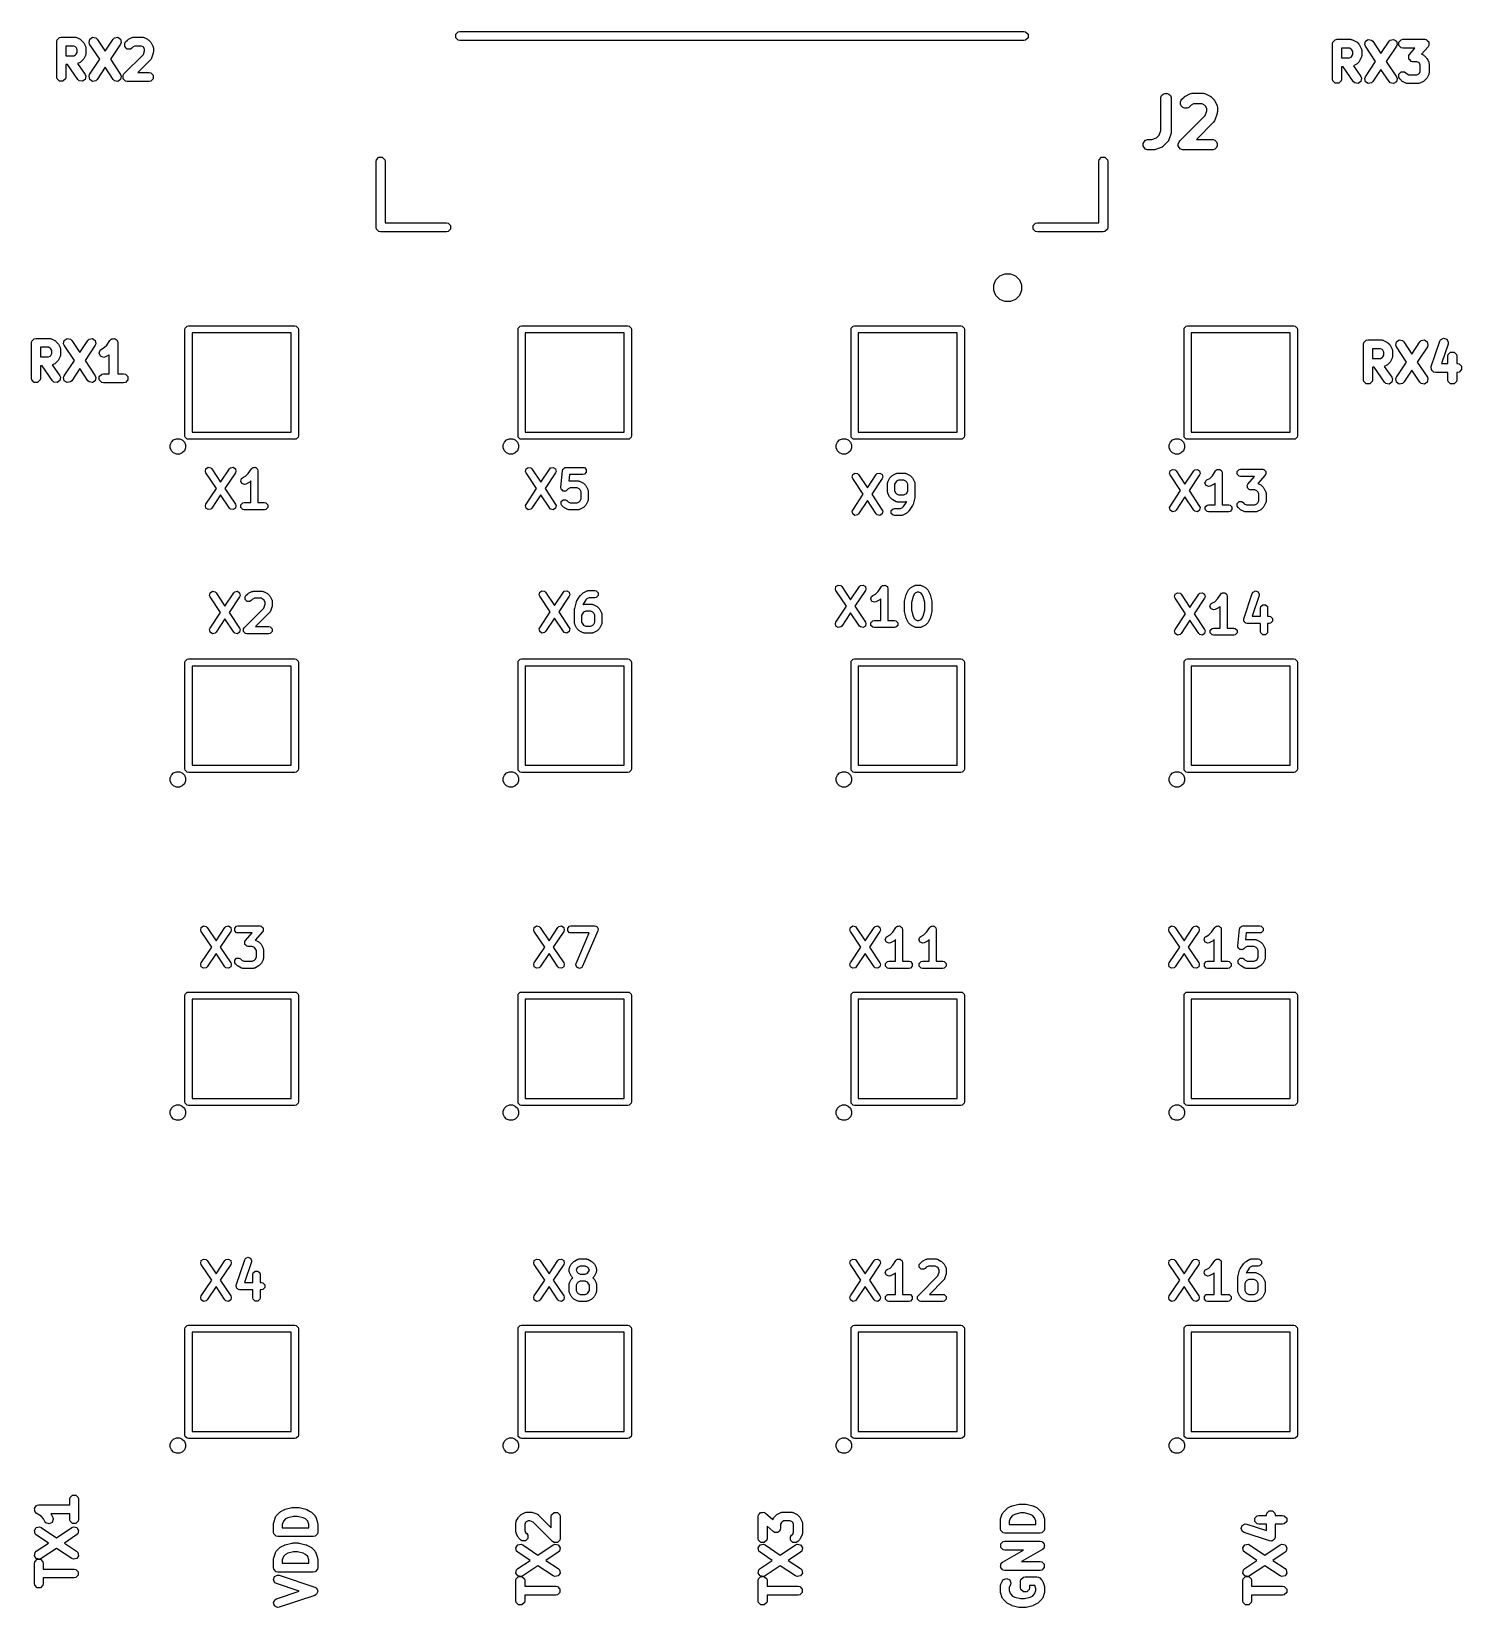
# Model space of a CAD drawing. Header units: inches. Extents: x 4.901 to 5.696, y -4.482 to -3.606.
import ezdxf

# ---------------------------------------------------------------- set-up
doc = ezdxf.new("R2010")
doc.units = ezdxf.units.IN
doc.header["$MEASUREMENT"] = 0
doc.layers.add('BLACK', color=250, linetype='CONTINUOUS')

msp = doc.modelspace()

# ---------------------------------------------------------------- linework, layer by layer
at = {"layer": 'BLACK', "linetype": 'CONTINUOUS'}
for p, q in [((5.13667, -3.6077), (5.13802, -3.60635)), ((5.13802, -3.60635), (5.13898, -3.60616)), ((5.13898, -3.60616), (5.45236, -3.60616)), ((5.45236, -3.60616), (5.45332, -3.60635)), ((5.45332, -3.60635), (5.45467, -3.6077)), ((4.91503, -3.61174), (4.91522, -3.6108)), ((4.91503, -3.63143), (4.91503, -3.61174)), ((4.91522, -3.6108), (4.91655, -3.60947)), ((4.91655, -3.60947), (4.91749, -3.60928)), ((4.91749, -3.60928), (4.92499, -3.60928)), ((4.92441, -3.61421), (4.91995, -3.61421)), ((4.91995, -3.61421), (4.91995, -3.6196)), ((4.92541, -3.6147), (4.92441, -3.61421)), ((4.92499, -3.60928), (4.92511, -3.60931)), ((4.92511, -3.60931), (4.92516, -3.60929)), ((4.92516, -3.60929), (4.92555, -3.60939)), ((4.92578, -3.61508), (4.92541, -3.6147)), ((4.92555, -3.60939), (4.92593, -3.60947)), ((4.92628, -3.61607), (4.92578, -3.61508)), ((4.92593, -3.60947), (4.92597, -3.60951)), ((4.92597, -3.60951), (4.92609, -3.60954)), ((4.92609, -3.60954), (4.92797, -3.61048)), ((4.92797, -3.61048), (4.92828, -3.61072)), ((4.92828, -3.61072), (4.92861, -3.61094)), ((4.92861, -3.61094), (4.92954, -3.61188)), ((4.92954, -3.61188), (4.92976, -3.61221)), ((4.92976, -3.61221), (4.93, -3.61252)), ((4.93, -3.61252), (4.93094, -3.61439)), ((4.93094, -3.61439), (4.93097, -3.61451)), ((4.93097, -3.61451), (4.93101, -3.61455)), ((4.93101, -3.61455), (4.93109, -3.61494)), ((4.93109, -3.61494), (4.93119, -3.61532)), ((4.93119, -3.61532), (4.93118, -3.61537)), ((4.93118, -3.61537), (4.9312, -3.61549)), ((4.9312, -3.61549), (4.9312, -3.61831)), ((4.93289, -3.61222), (4.93326, -3.61038)), ((4.93325, -3.61311), (4.93289, -3.61222)), ((4.93891, -3.62159), (4.93325, -3.61311)), ((4.93326, -3.61038), (4.93482, -3.60933)), ((4.93482, -3.60933), (4.93667, -3.6097)), ((4.93667, -3.6097), (4.93735, -3.61038)), ((4.93735, -3.61038), (4.94186, -3.61715)), ((4.94186, -3.61715), (4.94638, -3.61038)), ((4.95047, -3.61311), (4.94482, -3.62159)), ((4.94638, -3.61038), (4.94706, -3.6097)), ((4.94706, -3.6097), (4.9489, -3.60933)), ((4.9489, -3.60933), (4.95047, -3.61038)), ((4.95047, -3.61038), (4.95084, -3.61222)), ((4.95084, -3.61222), (4.95047, -3.61311)), ((4.95271, -3.61268), (4.95325, -3.61188)), ((4.95271, -3.61456), (4.95271, -3.61268)), ((4.95405, -3.61589), (4.95271, -3.61456)), ((4.95325, -3.61188), (4.95418, -3.61094)), ((4.95418, -3.61094), (4.95451, -3.61072)), ((4.95451, -3.61072), (4.95482, -3.61048)), ((4.95482, -3.61048), (4.9567, -3.60954)), ((4.95673, -3.61536), (4.95593, -3.61589)), ((4.9567, -3.60954), (4.95682, -3.60951)), ((4.95738, -3.6147), (4.95673, -3.61536)), ((4.95682, -3.60951), (4.95686, -3.60947)), ((4.95686, -3.60947), (4.95724, -3.60939)), ((4.95724, -3.60939), (4.95762, -3.60929)), ((4.95838, -3.61421), (4.95738, -3.6147)), ((4.95762, -3.60929), (4.95768, -3.60931)), ((4.95768, -3.60931), (4.9578, -3.60928)), ((4.9578, -3.60928), (4.96249, -3.60928)), ((4.9619, -3.61421), (4.95838, -3.61421)), ((4.9629, -3.6147), (4.9619, -3.61421)), ((4.96249, -3.60928), (4.96261, -3.60931)), ((4.96261, -3.60931), (4.96266, -3.60929)), ((4.96266, -3.60929), (4.96304, -3.60939)), ((4.96328, -3.61508), (4.9629, -3.6147)), ((4.96304, -3.60939), (4.96343, -3.60947)), ((4.96377, -3.61607), (4.96328, -3.61508)), ((4.96343, -3.60947), (4.96347, -3.60951)), ((4.96347, -3.60951), (4.96359, -3.60954)), ((4.96359, -3.60954), (4.96546, -3.61048)), ((4.96546, -3.61048), (4.96577, -3.61072)), ((4.96577, -3.61072), (4.9661, -3.61094)), ((4.9661, -3.61094), (4.96704, -3.61188)), ((4.96704, -3.61188), (4.96726, -3.61221)), ((4.96726, -3.61221), (4.9675, -3.61252)), ((4.9675, -3.61252), (4.96844, -3.61439)), ((4.96844, -3.61439), (4.96847, -3.61451)), ((4.96847, -3.61451), (4.96851, -3.61455)), ((4.96851, -3.61455), (4.96859, -3.61494)), ((4.96859, -3.61494), (4.96869, -3.61532)), ((4.96869, -3.61532), (4.96867, -3.61537)), ((4.96867, -3.61537), (4.9687, -3.61549)), ((4.9687, -3.61549), (4.9687, -3.61737)), ((5.13667, -3.60962), (5.13667, -3.6077)), ((5.13802, -3.61097), (5.13667, -3.60962)), ((5.13898, -3.61116), (5.13802, -3.61097)), ((5.45236, -3.61116), (5.13898, -3.61116)), ((5.45332, -3.61097), (5.45236, -3.61116)), ((5.45467, -3.60962), (5.45332, -3.61097)), ((5.45467, -3.6077), (5.45467, -3.60962)), ((5.62389, -3.61296), (5.62408, -3.61202)), ((5.62389, -3.63265), (5.62389, -3.61296)), ((5.62408, -3.61202), (5.62541, -3.61069)), ((5.62541, -3.61069), (5.62635, -3.6105)), ((5.62635, -3.6105), (5.63385, -3.6105)), ((5.63327, -3.61543), (5.62881, -3.61543)), ((5.62881, -3.61543), (5.62881, -3.62082)), ((5.63427, -3.61592), (5.63327, -3.61543)), ((5.63385, -3.6105), (5.63397, -3.61053)), ((5.63397, -3.61053), (5.63402, -3.61051)), ((5.63402, -3.61051), (5.6344, -3.61061)), ((5.6344, -3.61061), (5.63479, -3.61069)), ((5.63479, -3.61069), (5.63483, -3.61073)), ((5.63483, -3.61073), (5.63495, -3.61076)), ((5.63495, -3.61076), (5.63682, -3.6117)), ((5.63682, -3.6117), (5.63714, -3.61194)), ((5.63714, -3.61194), (5.63746, -3.61216)), ((5.63746, -3.61216), (5.6384, -3.6131)), ((5.6384, -3.6131), (5.63862, -3.61343)), ((5.63862, -3.61343), (5.63886, -3.61374)), ((5.63886, -3.61374), (5.6398, -3.61561)), ((5.6398, -3.61561), (5.63983, -3.61573)), ((5.63983, -3.61573), (5.63987, -3.61577)), ((5.64175, -3.61344), (5.64212, -3.6116)), ((5.64211, -3.61433), (5.64175, -3.61344)), ((5.64776, -3.62281), (5.64211, -3.61433)), ((5.64212, -3.6116), (5.64368, -3.61055)), ((5.64368, -3.61055), (5.64553, -3.61092)), ((5.64553, -3.61092), (5.64621, -3.6116)), ((5.64621, -3.6116), (5.65072, -3.61837)), ((5.65072, -3.61837), (5.65524, -3.6116)), ((5.65933, -3.61433), (5.65368, -3.62281)), ((5.65524, -3.6116), (5.65591, -3.61092)), ((5.65591, -3.61092), (5.65776, -3.61055)), ((5.65776, -3.61055), (5.65933, -3.6116)), ((5.65933, -3.6116), (5.6597, -3.61344)), ((5.6597, -3.61344), (5.65933, -3.61433)), ((5.66063, -3.61202), (5.66197, -3.61069)), ((5.66063, -3.61391), (5.66063, -3.61202)), ((5.66197, -3.61524), (5.66063, -3.61391)), ((5.66197, -3.61069), (5.66291, -3.6105)), ((5.66291, -3.61543), (5.66197, -3.61524)), ((5.66291, -3.6105), (5.67509, -3.6105)), ((5.66967, -3.61543), (5.66291, -3.61543)), ((5.66668, -3.61884), (5.66967, -3.61543)), ((5.67695, -3.61459), (5.67334, -3.61871)), ((5.67509, -3.6105), (5.67578, -3.61064)), ((5.67578, -3.61064), (5.67588, -3.61063)), ((5.67588, -3.61063), (5.67592, -3.61067)), ((5.67592, -3.61067), (5.67604, -3.61069)), ((5.67604, -3.61069), (5.67665, -3.6113)), ((5.67665, -3.6113), (5.6773, -3.61187)), ((5.67729, -3.61398), (5.67695, -3.61459)), ((5.67737, -3.61391), (5.67729, -3.61398)), ((5.6773, -3.61187), (5.67731, -3.61196)), ((5.67731, -3.61196), (5.67737, -3.61202)), ((5.67737, -3.61202), (5.67737, -3.61289)), ((5.67737, -3.61289), (5.67742, -3.61375)), ((5.67742, -3.61375), (5.67737, -3.61385)), ((5.67737, -3.61385), (5.67737, -3.61391)), ((4.91995, -3.6196), (4.92441, -3.6196)), ((4.92441, -3.6196), (4.92541, -3.6191)), ((4.92541, -3.6191), (4.92578, -3.61872)), ((4.92578, -3.61872), (4.92628, -3.61773)), ((4.92628, -3.61773), (4.92628, -3.61607)), ((4.92797, -3.62332), (4.92656, -3.62402)), ((4.92656, -3.62402), (4.93076, -3.63002)), ((4.92828, -3.62308), (4.92797, -3.62332)), ((4.92861, -3.62286), (4.92828, -3.62308)), ((4.92954, -3.62192), (4.92861, -3.62286)), ((4.92976, -3.62159), (4.92954, -3.62192)), ((4.93, -3.62128), (4.92976, -3.62159)), ((4.93094, -3.61941), (4.93, -3.62128)), ((4.93097, -3.61929), (4.93094, -3.61941)), ((4.93101, -3.61925), (4.93097, -3.61929)), ((4.93109, -3.61886), (4.93101, -3.61925)), ((4.93119, -3.61848), (4.93109, -3.61886)), ((4.9312, -3.61831), (4.93118, -3.61843)), ((4.93118, -3.61843), (4.93119, -3.61848)), ((4.93325, -3.63006), (4.93891, -3.62159)), ((4.94482, -3.62159), (4.95047, -3.63006)), ((4.95231, -3.62969), (4.96315, -3.61885)), ((4.95593, -3.61589), (4.95405, -3.61589)), ((4.96704, -3.62192), (4.95999, -3.62897)), ((4.96315, -3.61885), (4.96377, -3.61697)), ((4.96377, -3.61697), (4.96377, -3.61607)), ((4.96711, -3.62182), (4.96704, -3.62192)), ((4.96716, -3.62179), (4.96711, -3.62182)), ((4.96735, -3.62145), (4.96716, -3.62179)), ((4.96757, -3.62112), (4.96735, -3.62145)), ((4.96763, -3.62096), (4.96757, -3.62107)), ((4.96757, -3.62107), (4.96757, -3.62112)), ((4.96857, -3.61815), (4.96763, -3.62096)), ((4.96862, -3.61776), (4.96857, -3.61815)), ((4.9687, -3.61737), (4.96862, -3.61776)), ((5.62881, -3.62082), (5.63327, -3.62082)), ((5.63327, -3.62082), (5.63427, -3.62032)), ((5.63464, -3.6163), (5.63427, -3.61592)), ((5.63427, -3.62032), (5.63464, -3.61994)), ((5.63514, -3.6173), (5.63464, -3.6163)), ((5.63464, -3.61994), (5.63514, -3.61895)), ((5.63514, -3.61895), (5.63514, -3.6173)), ((5.63714, -3.6243), (5.63682, -3.62454)), ((5.63746, -3.62408), (5.63714, -3.6243)), ((5.6384, -3.62314), (5.63746, -3.62408)), ((5.63862, -3.62281), (5.6384, -3.62314)), ((5.63886, -3.6225), (5.63862, -3.62281)), ((5.6398, -3.62063), (5.63886, -3.6225)), ((5.63983, -3.62051), (5.6398, -3.62063)), ((5.63987, -3.62047), (5.63983, -3.62051)), ((5.63987, -3.61577), (5.63995, -3.61616)), ((5.63995, -3.62008), (5.63987, -3.62047)), ((5.63995, -3.61616), (5.64005, -3.61654)), ((5.64005, -3.6197), (5.63995, -3.62008)), ((5.64005, -3.61654), (5.64003, -3.61659)), ((5.64003, -3.61659), (5.64006, -3.61671)), ((5.64006, -3.61953), (5.64003, -3.61965)), ((5.64003, -3.61965), (5.64005, -3.6197)), ((5.64006, -3.61671), (5.64006, -3.61953)), ((5.64211, -3.63129), (5.64776, -3.62281)), ((5.65368, -3.62281), (5.65933, -3.63129)), ((5.6662, -3.61968), (5.66626, -3.61958)), ((5.66626, -3.62054), (5.6662, -3.61968)), ((5.66626, -3.61952), (5.66633, -3.61945)), ((5.66626, -3.61958), (5.66626, -3.61952)), ((5.66626, -3.62141), (5.66626, -3.62054)), ((5.66632, -3.62147), (5.66626, -3.62141)), ((5.66633, -3.62155), (5.66632, -3.62147)), ((5.66633, -3.61945), (5.66668, -3.61884)), ((5.66698, -3.62212), (5.66633, -3.62155)), ((5.66759, -3.62274), (5.66698, -3.62212)), ((5.6677, -3.62276), (5.66759, -3.62274)), ((5.66774, -3.62279), (5.6677, -3.62276)), ((5.66785, -3.62279), (5.66774, -3.62279)), ((5.66853, -3.62292), (5.66785, -3.62279)), ((5.67076, -3.62292), (5.66853, -3.62292)), ((5.67176, -3.62342), (5.67076, -3.62292)), ((5.67213, -3.6238), (5.67176, -3.62342)), ((5.67263, -3.62479), (5.67213, -3.6238)), ((5.67334, -3.61871), (5.67432, -3.6192)), ((5.67432, -3.6192), (5.67463, -3.61944)), ((5.67463, -3.61944), (5.67496, -3.61966)), ((5.67496, -3.61966), (5.6759, -3.6206)), ((5.6759, -3.6206), (5.67612, -3.62093)), ((5.67612, -3.62093), (5.67636, -3.62124)), ((5.67636, -3.62124), (5.67729, -3.62311)), ((5.67729, -3.62311), (5.67733, -3.62323)), ((5.67733, -3.62323), (5.67737, -3.62327)), ((5.67737, -3.62327), (5.67744, -3.62366)), ((5.67744, -3.62366), (5.67755, -3.62404)), ((5.67755, -3.62404), (5.67753, -3.62409)), ((5.67753, -3.62409), (5.67755, -3.62421)), ((5.67755, -3.62421), (5.67755, -3.6289)), ((4.91522, -3.63237), (4.91503, -3.63143)), ((4.91655, -3.6337), (4.91522, -3.63237)), ((4.91976, -3.63237), (4.91843, -3.6337)), ((4.91995, -3.63143), (4.91976, -3.63237)), ((4.9209, -3.62452), (4.91995, -3.62452)), ((4.91995, -3.62452), (4.91995, -3.63143)), ((4.92672, -3.63284), (4.9209, -3.62452)), ((4.92742, -3.6335), (4.92672, -3.63284)), ((4.93082, -3.63275), (4.92927, -3.63383)), ((4.93076, -3.63002), (4.93114, -3.6309)), ((4.93114, -3.6309), (4.93082, -3.63275)), ((4.93289, -3.63095), (4.93325, -3.63006)), ((4.93326, -3.6328), (4.93289, -3.63095)), ((4.93482, -3.63384), (4.93326, -3.6328)), ((4.93735, -3.63279), (4.93667, -3.63347)), ((4.94186, -3.62602), (4.93735, -3.63279)), ((4.94638, -3.63279), (4.94186, -3.62602)), ((4.94706, -3.63347), (4.94638, -3.63279)), ((4.95047, -3.6328), (4.9489, -3.63384)), ((4.95047, -3.63006), (4.95084, -3.63095)), ((4.95084, -3.63095), (4.95047, -3.6328)), ((4.95178, -3.63049), (4.95231, -3.62969)), ((4.95178, -3.63237), (4.95178, -3.63049)), ((4.95178, -3.63049), (4.95178, -3.63049)), ((4.95311, -3.6337), (4.95178, -3.63237)), ((4.95999, -3.62897), (4.96624, -3.62897)), ((4.96624, -3.62897), (4.96718, -3.62916)), ((4.96718, -3.62916), (4.96851, -3.63049)), ((4.96851, -3.63237), (4.96718, -3.6337)), ((4.96851, -3.63049), (4.96851, -3.63237)), ((5.62408, -3.63359), (5.62389, -3.63265)), ((5.62881, -3.63265), (5.62862, -3.63359)), ((5.62976, -3.62574), (5.62881, -3.62574)), ((5.62881, -3.62574), (5.62881, -3.63265)), ((5.63558, -3.63406), (5.62976, -3.62574)), ((5.63682, -3.62454), (5.63542, -3.62524)), ((5.63542, -3.62524), (5.63961, -3.63124)), ((5.63961, -3.63124), (5.64, -3.63212)), ((5.64, -3.63212), (5.63967, -3.63397)), ((5.64175, -3.63217), (5.64211, -3.63129)), ((5.64212, -3.63402), (5.64175, -3.63217)), ((5.65072, -3.62724), (5.64621, -3.63401)), ((5.65524, -3.63401), (5.65072, -3.62724)), ((5.65933, -3.63129), (5.6597, -3.63217)), ((5.6597, -3.63217), (5.65933, -3.63402)), ((5.66063, -3.62983), (5.66197, -3.6285)), ((5.66063, -3.63172), (5.66063, -3.62983)), ((5.66117, -3.63252), (5.66063, -3.63172)), ((5.66211, -3.63345), (5.66117, -3.63252)), ((5.66197, -3.6285), (5.66385, -3.6285)), ((5.66385, -3.6285), (5.66465, -3.62904)), ((5.66465, -3.62904), (5.6653, -3.62969)), ((5.6653, -3.62969), (5.6663, -3.63019)), ((5.6663, -3.63019), (5.67076, -3.63019)), ((5.67076, -3.63019), (5.67176, -3.62969)), ((5.67176, -3.62969), (5.67213, -3.62932)), ((5.67213, -3.62932), (5.67263, -3.62832)), ((5.67263, -3.62832), (5.67263, -3.62479)), ((5.6759, -3.63252), (5.67496, -3.63345)), ((5.67612, -3.63219), (5.6759, -3.63252)), ((5.67636, -3.63188), (5.67612, -3.63219)), ((5.67729, -3.63), (5.67636, -3.63188)), ((5.67733, -3.62988), (5.67729, -3.63)), ((5.67737, -3.62984), (5.67733, -3.62988)), ((5.67744, -3.62946), (5.67737, -3.62984)), ((5.67755, -3.62907), (5.67744, -3.62946)), ((5.67755, -3.6289), (5.67753, -3.62902)), ((5.67753, -3.62902), (5.67755, -3.62907)), ((4.91843, -3.6337), (4.91655, -3.6337)), ((4.92927, -3.63383), (4.92742, -3.6335)), ((4.93667, -3.63347), (4.93482, -3.63384)), ((4.9489, -3.63384), (4.94706, -3.63347)), ((4.95405, -3.63389), (4.95311, -3.6337)), ((4.96624, -3.63389), (4.95405, -3.63389)), ((4.96718, -3.6337), (4.96624, -3.63389)), ((5.52842, -3.64285), (5.52886, -3.64178)), ((5.52886, -3.64178), (5.52967, -3.64097)), ((5.52967, -3.64097), (5.53074, -3.64053)), ((5.53074, -3.64053), (5.53189, -3.64053)), ((5.53189, -3.64053), (5.53295, -3.64097)), ((5.53295, -3.64097), (5.53377, -3.64178)), ((5.53377, -3.64178), (5.53421, -3.64285)), ((5.54193, -3.64215), (5.54218, -3.642)), ((5.54218, -3.642), (5.54462, -3.64078)), ((5.54462, -3.64078), (5.54516, -3.64057)), ((5.54516, -3.64057), (5.54526, -3.64057)), ((5.54526, -3.64057), (5.54536, -3.64053)), ((5.54536, -3.64053), (5.54594, -3.64047)), ((5.54594, -3.64047), (5.55203, -3.64047)), ((5.55203, -3.64047), (5.5526, -3.64053)), ((5.5526, -3.64053), (5.5527, -3.64057)), ((5.5527, -3.64057), (5.55281, -3.64057)), ((5.55281, -3.64057), (5.55335, -3.64078)), ((5.55335, -3.64078), (5.55579, -3.642)), ((5.55579, -3.642), (5.55603, -3.64215)), ((5.62541, -3.63492), (5.62408, -3.63359)), ((5.62729, -3.63492), (5.62541, -3.63492)), ((5.62862, -3.63359), (5.62729, -3.63492)), ((5.63628, -3.63473), (5.63558, -3.63406)), ((5.63813, -3.63505), (5.63628, -3.63473)), ((5.63967, -3.63397), (5.63813, -3.63505)), ((5.64368, -3.63506), (5.64212, -3.63402)), ((5.64553, -3.63469), (5.64368, -3.63506)), ((5.64621, -3.63401), (5.64553, -3.63469)), ((5.65591, -3.63469), (5.65524, -3.63401)), ((5.65776, -3.63506), (5.65591, -3.63469)), ((5.65933, -3.63402), (5.65776, -3.63506)), ((5.66243, -3.63367), (5.66211, -3.63345)), ((5.66274, -3.63391), (5.66243, -3.63367)), ((5.66462, -3.63485), (5.66274, -3.63391)), ((5.66474, -3.63488), (5.66462, -3.63485)), ((5.66478, -3.63492), (5.66474, -3.63488)), ((5.66517, -3.635), (5.66478, -3.63492)), ((5.66555, -3.6351), (5.66517, -3.635)), ((5.6656, -3.63509), (5.66555, -3.6351)), ((5.66572, -3.63511), (5.6656, -3.63509)), ((5.67134, -3.63511), (5.66572, -3.63511)), ((5.67146, -3.63509), (5.67134, -3.63511)), ((5.67152, -3.6351), (5.67146, -3.63509)), ((5.6719, -3.635), (5.67152, -3.6351)), ((5.67229, -3.63492), (5.6719, -3.635)), ((5.67233, -3.63488), (5.67229, -3.63492)), ((5.67244, -3.63485), (5.67233, -3.63488)), ((5.67432, -3.63391), (5.67244, -3.63485)), ((5.67463, -3.63367), (5.67432, -3.63391)), ((5.67496, -3.63345), (5.67463, -3.63367)), ((5.52836, -3.64342), (5.52842, -3.64285)), ((5.52836, -3.66122), (5.52836, -3.64342)), ((5.53421, -3.64285), (5.53427, -3.64342)), ((5.53427, -3.64342), (5.53427, -3.6617)), ((5.53938, -3.64528), (5.53982, -3.64422)), ((5.53938, -3.64643), (5.53938, -3.64528)), ((5.53982, -3.6475), (5.53938, -3.64643)), ((5.53982, -3.64422), (5.54019, -3.64377)), ((5.54064, -3.64831), (5.53982, -3.6475)), ((5.54019, -3.64377), (5.54141, -3.64255)), ((5.5417, -3.64875), (5.54064, -3.64831)), ((5.54141, -3.64255), (5.54164, -3.64237)), ((5.54164, -3.64237), (5.54169, -3.64231)), ((5.54169, -3.64231), (5.54178, -3.64225)), ((5.54286, -3.64875), (5.5417, -3.64875)), ((5.54178, -3.64225), (5.54186, -3.64218)), ((5.54186, -3.64218), (5.54193, -3.64215)), ((5.54392, -3.64831), (5.54286, -3.64875)), ((5.54437, -3.64795), (5.54392, -3.64831)), ((5.54525, -3.64707), (5.54437, -3.64795)), ((5.54663, -3.64637), (5.54525, -3.64707)), ((5.55133, -3.64637), (5.54663, -3.64637)), ((5.55272, -3.64707), (5.55133, -3.64637)), ((5.55326, -3.64761), (5.55272, -3.64707)), ((5.5531, -3.65279), (5.55395, -3.65025)), ((5.55395, -3.64899), (5.55326, -3.64761)), ((5.55395, -3.65025), (5.55395, -3.64899)), ((5.55603, -3.64215), (5.55611, -3.64218)), ((5.55611, -3.64218), (5.55619, -3.64225)), ((5.55619, -3.64225), (5.55628, -3.64231)), ((5.55628, -3.64231), (5.55633, -3.64237)), ((5.55633, -3.64237), (5.55655, -3.64255)), ((5.55655, -3.64255), (5.55777, -3.64377)), ((5.55777, -3.64377), (5.55796, -3.644)), ((5.55796, -3.644), (5.55802, -3.64405)), ((5.55802, -3.64405), (5.55807, -3.64414)), ((5.55807, -3.64414), (5.55814, -3.64422)), ((5.55814, -3.64422), (5.55817, -3.64429)), ((5.55817, -3.64429), (5.55833, -3.64454)), ((5.55833, -3.64454), (5.55954, -3.64698)), ((5.55954, -3.64698), (5.55975, -3.64752)), ((5.55975, -3.64752), (5.55976, -3.64762)), ((5.55976, -3.64762), (5.5598, -3.64772)), ((5.5598, -3.64772), (5.55986, -3.6483)), ((5.55986, -3.65073), (5.55983, -3.65102)), ((5.55986, -3.6483), (5.55986, -3.65073)), ((5.53897, -3.66692), (5.5531, -3.65279)), ((5.55777, -3.65648), (5.54819, -3.66606)), ((5.55814, -3.65603), (5.55777, -3.65648)), ((5.55818, -3.65593), (5.55814, -3.65603)), ((5.55825, -3.65585), (5.55818, -3.65593)), ((5.55849, -3.65532), (5.55825, -3.65585)), ((5.5597, -3.65167), (5.55849, -3.65532)), ((5.55977, -3.65138), (5.5597, -3.65167)), ((5.5598, -3.65131), (5.55977, -3.65138)), ((5.55981, -3.6512), (5.5598, -3.65131)), ((5.55983, -3.6511), (5.55981, -3.6512)), ((5.55983, -3.65102), (5.55983, -3.6511)), ((5.51867, -3.66844), (5.51911, -3.66737)), ((5.51911, -3.66737), (5.51992, -3.66656)), ((5.51992, -3.66656), (5.52099, -3.66612)), ((5.52099, -3.66612), (5.52156, -3.66606)), ((5.52156, -3.66606), (5.52352, -3.66606)), ((5.52352, -3.66606), (5.52606, -3.66521)), ((5.52606, -3.66521), (5.52751, -3.66376)), ((5.52751, -3.66376), (5.52836, -3.66122)), ((5.53218, -3.66744), (5.52974, -3.66988)), ((5.53255, -3.667), (5.53218, -3.66744)), ((5.53259, -3.6669), (5.53255, -3.667)), ((5.53266, -3.66682), (5.53259, -3.6669)), ((5.53289, -3.66629), (5.53266, -3.66682)), ((5.53411, -3.66263), (5.53289, -3.66629)), ((5.53418, -3.66235), (5.53411, -3.66263)), ((5.53421, -3.66228), (5.53418, -3.66235)), ((5.53422, -3.66217), (5.53421, -3.66228)), ((5.53424, -3.66207), (5.53422, -3.66217)), ((5.53427, -3.6617), (5.53424, -3.66199)), ((5.53424, -3.66199), (5.53424, -3.66207)), ((5.53819, -3.66837), (5.53838, -3.66792)), ((5.53838, -3.66792), (5.53861, -3.66737)), ((5.53861, -3.66737), (5.53897, -3.66692)), ((5.54819, -3.66606), (5.5569, -3.66606)), ((5.5569, -3.66606), (5.55748, -3.66612)), ((5.55748, -3.66612), (5.55854, -3.66656)), ((5.55854, -3.66656), (5.55936, -3.66737)), ((5.55936, -3.66737), (5.5598, -3.66844)), ((5.09257, -3.67739), (5.09393, -3.67604)), ((5.09393, -3.67604), (5.09584, -3.67604)), ((5.09584, -3.67604), (5.09719, -3.67739)), ((5.49415, -3.67739), (5.4955, -3.67604)), ((5.4955, -3.67604), (5.49741, -3.67604)), ((5.49741, -3.67604), (5.49877, -3.67739)), ((5.51867, -3.66959), (5.51867, -3.66844)), ((5.51911, -3.67065), (5.51867, -3.66959)), ((5.51992, -3.67147), (5.51911, -3.67065)), ((5.52099, -3.67191), (5.51992, -3.67147)), ((5.52156, -3.67196), (5.52099, -3.67191)), ((5.524, -3.67196), (5.52156, -3.67196)), ((5.52429, -3.67194), (5.524, -3.67196)), ((5.52437, -3.67194), (5.52429, -3.67194)), ((5.52447, -3.67192), (5.52437, -3.67194)), ((5.52458, -3.67191), (5.52447, -3.67192)), ((5.52465, -3.67188), (5.52458, -3.67191)), ((5.52493, -3.67181), (5.52465, -3.67188)), ((5.52859, -3.67059), (5.52493, -3.67181)), ((5.52912, -3.67036), (5.52859, -3.67059)), ((5.5292, -3.67029), (5.52912, -3.67036)), ((5.5293, -3.67025), (5.5292, -3.67029)), ((5.52974, -3.66988), (5.5293, -3.67025)), ((5.53817, -3.66844), (5.53819, -3.66837)), ((5.53817, -3.66959), (5.53817, -3.66844)), ((5.53861, -3.67065), (5.53817, -3.66959)), ((5.53942, -3.67147), (5.53861, -3.67065)), ((5.54017, -3.67178), (5.53942, -3.67147)), ((5.54049, -3.67191), (5.54017, -3.67178)), ((5.54106, -3.67196), (5.54049, -3.67191)), ((5.5569, -3.67196), (5.54106, -3.67196)), ((5.55748, -3.67191), (5.5569, -3.67196)), ((5.55854, -3.67147), (5.55748, -3.67191)), ((5.55936, -3.67065), (5.55854, -3.67147)), ((5.5598, -3.66959), (5.55936, -3.67065)), ((5.5598, -3.66844), (5.5598, -3.66959)), ((5.09238, -3.67835), (5.09257, -3.67739)), ((5.09238, -3.71496), (5.09238, -3.67835)), ((5.09719, -3.67739), (5.09738, -3.67835)), ((5.09738, -3.67835), (5.09738, -3.71246)), ((5.49396, -3.67835), (5.49415, -3.67739)), ((5.49396, -3.71246), (5.49396, -3.67835)), ((5.49877, -3.67739), (5.49896, -3.67835)), ((5.49896, -3.67835), (5.49896, -3.71496)), ((5.09257, -3.71592), (5.09238, -3.71496)), ((5.09393, -3.71727), (5.09257, -3.71592)), ((5.09488, -3.71746), (5.09393, -3.71727)), ((5.1315, -3.71746), (5.09488, -3.71746)), ((5.09738, -3.71246), (5.1315, -3.71246)), ((5.1315, -3.71246), (5.13245, -3.71265)), ((5.13245, -3.71727), (5.1315, -3.71746)), ((5.13245, -3.71265), (5.13381, -3.714)), ((5.13381, -3.71592), (5.13245, -3.71727)), ((5.13381, -3.714), (5.13381, -3.71592)), ((5.45753, -3.714), (5.45889, -3.71265)), ((5.45753, -3.71592), (5.45753, -3.714)), ((5.45889, -3.71727), (5.45753, -3.71592)), ((5.45889, -3.71265), (5.45984, -3.71246)), ((5.45984, -3.71746), (5.45889, -3.71727)), ((5.45984, -3.71246), (5.49396, -3.71246)), ((5.49646, -3.71746), (5.45984, -3.71746)), ((5.49741, -3.71727), (5.49646, -3.71746)), ((5.49877, -3.71592), (5.49741, -3.71727)), ((5.49896, -3.71496), (5.49877, -3.71592)), ((5.43558, -3.74689), (5.43676, -3.74405)), ((5.43558, -3.74996), (5.43558, -3.74689)), ((5.43676, -3.74405), (5.43893, -3.74188)), ((5.43893, -3.74188), (5.44177, -3.7407)), ((5.44177, -3.7407), (5.44484, -3.7407)), ((5.44484, -3.7407), (5.44768, -3.74188)), ((5.44768, -3.74188), (5.44985, -3.74405)), ((5.44985, -3.74405), (5.45103, -3.74689)), ((5.45103, -3.74689), (5.45103, -3.74996)), ((5.43676, -3.7528), (5.43558, -3.74996)), ((5.43893, -3.75497), (5.43676, -3.7528)), ((5.44177, -3.75615), (5.43893, -3.75497)), ((5.44768, -3.75497), (5.44484, -3.75615)), ((5.44985, -3.7528), (5.44768, -3.75497)), ((5.45103, -3.74996), (5.44985, -3.7528)), ((5.44484, -3.75615), (5.44177, -3.75615)), ((4.98622, -3.77165), (4.98637, -3.7709)), ((4.98622, -3.83071), (4.98622, -3.77165)), ((4.98637, -3.7709), (4.98744, -3.76983)), ((4.98744, -3.76983), (4.98819, -3.76969)), ((4.98819, -3.76969), (5.04724, -3.76969)), ((5.04724, -3.76969), (5.048, -3.76983)), ((5.048, -3.76983), (5.04906, -3.7709)), ((5.04906, -3.7709), (5.04921, -3.77165)), ((5.04921, -3.77165), (5.04921, -3.83071)), ((5.17126, -3.77165), (5.17141, -3.7709)), ((5.17126, -3.83071), (5.17126, -3.77165)), ((5.17141, -3.7709), (5.17248, -3.76983)), ((5.17248, -3.76983), (5.17323, -3.76969)), ((5.17323, -3.76969), (5.23228, -3.76969)), ((5.23228, -3.76969), (5.23304, -3.76983)), ((5.23304, -3.76983), (5.2341, -3.7709)), ((5.2341, -3.7709), (5.23425, -3.77165)), ((5.23425, -3.77165), (5.23425, -3.83071)), ((5.3563, -3.77165), (5.35645, -3.7709)), ((5.3563, -3.83071), (5.3563, -3.77165)), ((5.35645, -3.7709), (5.35751, -3.76983)), ((5.35751, -3.76983), (5.35827, -3.76969)), ((5.35827, -3.76969), (5.41732, -3.76969)), ((5.41732, -3.76969), (5.41808, -3.76983)), ((5.41808, -3.76983), (5.41914, -3.7709)), ((5.41914, -3.7709), (5.41929, -3.77165)), ((5.41929, -3.77165), (5.41929, -3.83071)), ((5.54134, -3.77165), (5.54149, -3.7709)), ((5.54134, -3.83071), (5.54134, -3.77165)), ((5.54149, -3.7709), (5.54255, -3.76983)), ((5.54255, -3.76983), (5.54331, -3.76969)), ((5.54331, -3.76969), (5.60236, -3.76969)), ((5.60236, -3.76969), (5.60312, -3.76983)), ((5.60312, -3.76983), (5.60418, -3.7709)), ((5.60418, -3.7709), (5.60433, -3.77165)), ((5.60433, -3.77165), (5.60433, -3.83071)), ((4.90094, -3.77911), (4.90112, -3.77816)), ((4.90094, -3.79879), (4.90094, -3.77911)), ((4.90112, -3.77816), (4.90246, -3.77683)), ((4.90246, -3.77683), (4.9034, -3.77665)), ((4.9034, -3.77665), (4.9109, -3.77665)), ((4.91032, -3.78157), (4.90586, -3.78157)), ((4.90586, -3.78157), (4.90586, -3.78696)), ((4.91131, -3.78207), (4.91032, -3.78157)), ((4.9109, -3.77665), (4.91102, -3.77667)), ((4.91102, -3.77667), (4.91107, -3.77665)), ((4.91107, -3.77665), (4.91145, -3.77676)), ((4.91169, -3.78244), (4.91131, -3.78207)), ((4.91145, -3.77676), (4.91184, -3.77683)), ((4.91184, -3.77683), (4.91188, -3.77687)), ((4.91188, -3.77687), (4.912, -3.77691)), ((4.912, -3.77691), (4.91387, -3.77784)), ((4.91387, -3.77784), (4.91418, -3.77808)), ((4.91418, -3.77808), (4.91451, -3.7783)), ((4.91451, -3.7783), (4.91545, -3.77924)), ((4.91545, -3.77924), (4.91567, -3.77957)), ((4.91567, -3.77957), (4.91591, -3.77988)), ((4.91591, -3.77988), (4.91685, -3.78176)), ((4.91685, -3.78176), (4.91688, -3.78187)), ((4.91688, -3.78187), (4.91692, -3.78191)), ((4.91692, -3.78191), (4.917, -3.7823)), ((4.91879, -3.77958), (4.91916, -3.77774)), ((4.91916, -3.78047), (4.91879, -3.77958)), ((4.91916, -3.77774), (4.92073, -3.77669)), ((4.92481, -3.78895), (4.91916, -3.78047)), ((4.92073, -3.77669), (4.92258, -3.77706)), ((4.92258, -3.77706), (4.92325, -3.77774)), ((4.92325, -3.77774), (4.92777, -3.78451)), ((4.92777, -3.78451), (4.93228, -3.77774)), ((4.93638, -3.78047), (4.93073, -3.78895)), ((4.93228, -3.77774), (4.93296, -3.77706)), ((4.93296, -3.77706), (4.93481, -3.77669)), ((4.93481, -3.77669), (4.93638, -3.77774)), ((4.93638, -3.77774), (4.93674, -3.77958)), ((4.93674, -3.77958), (4.93638, -3.78047)), ((4.93979, -3.78253), (4.94131, -3.78177)), ((4.94131, -3.78177), (4.94273, -3.78035)), ((4.94273, -3.78035), (4.94447, -3.77774)), ((4.94447, -3.77774), (4.94515, -3.77706)), ((4.94515, -3.77706), (4.9454, -3.77701)), ((4.9454, -3.77701), (4.94557, -3.77683)), ((4.94557, -3.77683), (4.94629, -3.77683)), ((4.94629, -3.77683), (4.94699, -3.77669)), ((4.94699, -3.77669), (4.9472, -3.77683)), ((4.9472, -3.77683), (4.94746, -3.77683)), ((4.94746, -3.77683), (4.94796, -3.77734)), ((4.94796, -3.77734), (4.94856, -3.77774)), ((4.94856, -3.77774), (4.94861, -3.77799)), ((4.94861, -3.77799), (4.94879, -3.77816)), ((4.94879, -3.77816), (4.94898, -3.77911)), ((4.94898, -3.77911), (4.94898, -3.79633)), ((4.99016, -3.77362), (4.99016, -3.82874)), ((5.04528, -3.77362), (4.99016, -3.77362)), ((5.04528, -3.82874), (5.04528, -3.77362)), ((5.1752, -3.77362), (5.1752, -3.82874)), ((5.23031, -3.77362), (5.1752, -3.77362)), ((5.23031, -3.82874), (5.23031, -3.77362)), ((5.36024, -3.77362), (5.36024, -3.82874)), ((5.41535, -3.77362), (5.36024, -3.77362)), ((5.41535, -3.82874), (5.41535, -3.77362)), ((5.54528, -3.77362), (5.54528, -3.82874)), ((5.60039, -3.77362), (5.54528, -3.77362)), ((5.60039, -3.82874), (5.60039, -3.77362)), ((5.64109, -3.77993), (5.64128, -3.77899)), ((5.64109, -3.79962), (5.64109, -3.77993)), ((5.64128, -3.77899), (5.64261, -3.77766)), ((5.64261, -3.77766), (5.64355, -3.77747)), ((5.64355, -3.77747), (5.65105, -3.77747)), ((5.65105, -3.77747), (5.65117, -3.7775)), ((5.65117, -3.7775), (5.65123, -3.77748)), ((5.65123, -3.77748), (5.65161, -3.77758)), ((5.65161, -3.77758), (5.652, -3.77766)), ((5.652, -3.77766), (5.65204, -3.7777)), ((5.65204, -3.7777), (5.65215, -3.77773)), ((5.65215, -3.77773), (5.65403, -3.77867)), ((5.65403, -3.77867), (5.65434, -3.77891)), ((5.65434, -3.77891), (5.65467, -3.77913)), ((5.65467, -3.77913), (5.65561, -3.78007)), ((5.65561, -3.78007), (5.65582, -3.7804)), ((5.65582, -3.7804), (5.65607, -3.78071)), ((5.65607, -3.78071), (5.657, -3.78258)), ((5.65895, -3.78041), (5.65932, -3.77856)), ((5.65932, -3.7813), (5.65895, -3.78041)), ((5.65932, -3.77856), (5.66089, -3.77752)), ((5.66497, -3.78978), (5.65932, -3.7813)), ((5.66089, -3.77752), (5.66273, -3.77789)), ((5.66273, -3.77789), (5.66341, -3.77857)), ((5.66341, -3.77857), (5.66793, -3.78534)), ((5.66793, -3.78534), (5.67244, -3.77857)), ((5.67654, -3.7813), (5.67088, -3.78978)), ((5.67244, -3.77857), (5.67312, -3.77789)), ((5.67312, -3.77789), (5.67497, -3.77752)), ((5.67497, -3.77752), (5.67653, -3.77856)), ((5.67653, -3.77856), (5.6769, -3.78041)), ((5.6769, -3.78041), (5.67654, -3.7813)), ((5.67872, -3.79228), (5.6834, -3.77822)), ((5.6834, -3.77822), (5.68388, -3.77738)), ((5.68388, -3.77738), (5.68556, -3.77654)), ((5.68807, -3.77977), (5.68446, -3.7906)), ((5.68556, -3.77654), (5.68735, -3.77714)), ((5.68735, -3.77714), (5.68819, -3.77882)), ((5.68819, -3.77882), (5.68807, -3.77977)), ((4.90586, -3.78696), (4.91032, -3.78696)), ((4.91032, -3.78696), (4.91131, -3.78646)), ((4.91131, -3.78646), (4.91169, -3.78609)), ((4.91218, -3.78344), (4.91169, -3.78244)), ((4.91169, -3.78609), (4.91218, -3.78509)), ((4.91218, -3.78509), (4.91218, -3.78344)), ((4.91387, -3.79068), (4.91246, -3.79138)), ((4.91418, -3.79044), (4.91387, -3.79068)), ((4.91451, -3.79022), (4.91418, -3.79044)), ((4.91545, -3.78928), (4.91451, -3.79022)), ((4.91567, -3.78896), (4.91545, -3.78928)), ((4.91591, -3.78864), (4.91567, -3.78896)), ((4.91685, -3.78677), (4.91591, -3.78864)), ((4.91688, -3.78665), (4.91685, -3.78677)), ((4.91692, -3.78661), (4.91688, -3.78665)), ((4.917, -3.78622), (4.91692, -3.78661)), ((4.917, -3.7823), (4.9171, -3.78268)), ((4.9171, -3.78584), (4.917, -3.78622)), ((4.9171, -3.78268), (4.91708, -3.78274)), ((4.91708, -3.78274), (4.91711, -3.78286)), ((4.91711, -3.78567), (4.91708, -3.78579)), ((4.91708, -3.78579), (4.9171, -3.78584)), ((4.91711, -3.78286), (4.91711, -3.78567)), ((4.91916, -3.79743), (4.92481, -3.78895)), ((4.93073, -3.78895), (4.93638, -3.79743)), ((4.93844, -3.78491), (4.93903, -3.78312)), ((4.93928, -3.78659), (4.93844, -3.78491)), ((4.93903, -3.78312), (4.93979, -3.78253)), ((4.94107, -3.78719), (4.93928, -3.78659)), ((4.94199, -3.78693), (4.94107, -3.78719)), ((4.94387, -3.78599), (4.94199, -3.78693)), ((4.94406, -3.78585), (4.94387, -3.78599)), ((4.94406, -3.79633), (4.94406, -3.78585)), ((5.65047, -3.78239), (5.64602, -3.78239)), ((5.64602, -3.78239), (5.64602, -3.78778)), ((5.64602, -3.78778), (5.65047, -3.78778)), ((5.65147, -3.78289), (5.65047, -3.78239)), ((5.65047, -3.78778), (5.65147, -3.78728)), ((5.65184, -3.78327), (5.65147, -3.78289)), ((5.65147, -3.78728), (5.65184, -3.78691)), ((5.65234, -3.78426), (5.65184, -3.78327)), ((5.65184, -3.78691), (5.65234, -3.78591)), ((5.65234, -3.78591), (5.65234, -3.78426)), ((5.65561, -3.79011), (5.65467, -3.79105)), ((5.65582, -3.78978), (5.65561, -3.79011)), ((5.65607, -3.78947), (5.65582, -3.78978)), ((5.657, -3.7876), (5.65607, -3.78947)), ((5.657, -3.78258), (5.65704, -3.7827)), ((5.65704, -3.78748), (5.657, -3.7876)), ((5.65704, -3.7827), (5.65708, -3.78274)), ((5.65708, -3.78744), (5.65704, -3.78748)), ((5.65708, -3.78274), (5.65715, -3.78313)), ((5.65715, -3.78705), (5.65708, -3.78744)), ((5.65715, -3.78313), (5.65726, -3.78351)), ((5.65726, -3.78667), (5.65715, -3.78705)), ((5.65726, -3.78351), (5.65724, -3.78356)), ((5.65724, -3.78356), (5.65726, -3.78368)), ((5.65726, -3.7865), (5.65724, -3.78662)), ((5.65724, -3.78662), (5.65726, -3.78667)), ((5.65726, -3.78368), (5.65726, -3.7865)), ((5.65932, -3.79825), (5.66497, -3.78978)), ((5.67088, -3.78978), (5.67654, -3.79825)), ((5.68446, -3.7906), (5.68796, -3.7906)), ((5.68796, -3.7865), (5.68815, -3.78555)), ((5.68796, -3.7906), (5.68796, -3.7865)), ((5.68815, -3.78555), (5.68948, -3.78422)), ((5.68948, -3.78422), (5.69137, -3.78422)), ((5.69137, -3.78422), (5.6927, -3.78555)), ((5.6927, -3.78555), (5.69288, -3.7865)), ((5.69288, -3.7865), (5.69288, -3.7906)), ((5.69288, -3.7906), (5.69324, -3.7906)), ((5.69324, -3.7906), (5.69418, -3.79078)), ((5.69418, -3.79078), (5.69551, -3.79212)), ((4.90112, -3.79973), (4.90094, -3.79879)), ((4.90586, -3.79879), (4.90567, -3.79973)), ((4.9068, -3.79188), (4.90586, -3.79188)), ((4.90586, -3.79188), (4.90586, -3.79879)), ((4.91263, -3.8002), (4.9068, -3.79188)), ((4.91246, -3.79138), (4.91666, -3.79738)), ((4.91666, -3.79738), (4.91705, -3.79826)), ((4.91705, -3.79826), (4.91672, -3.80011)), ((4.91879, -3.79831), (4.91916, -3.79743)), ((4.91916, -3.80016), (4.91879, -3.79831)), ((4.92777, -3.79339), (4.92325, -3.80016)), ((4.93228, -3.80016), (4.92777, -3.79339)), ((4.93638, -3.79743), (4.93674, -3.79831)), ((4.93674, -3.79831), (4.93638, -3.80016)), ((4.93862, -3.79785), (4.93995, -3.79652)), ((4.93862, -3.79973), (4.93862, -3.79785)), ((4.93995, -3.79652), (4.94089, -3.79633)), ((4.94089, -3.79633), (4.94406, -3.79633)), ((4.94898, -3.79633), (4.95214, -3.79633)), ((4.95214, -3.79633), (4.95308, -3.79652)), ((4.95308, -3.79652), (4.95441, -3.79785)), ((4.95441, -3.79785), (4.95441, -3.79973)), ((5.64696, -3.79271), (5.64602, -3.79271)), ((5.64602, -3.79271), (5.64602, -3.79962)), ((5.65279, -3.80103), (5.64696, -3.79271)), ((5.65403, -3.79151), (5.65262, -3.79221)), ((5.65262, -3.79221), (5.65682, -3.79821)), ((5.65434, -3.79127), (5.65403, -3.79151)), ((5.65467, -3.79105), (5.65434, -3.79127)), ((5.65682, -3.79821), (5.65721, -3.79909)), ((5.65721, -3.79909), (5.65688, -3.80094)), ((5.65895, -3.79914), (5.65932, -3.79825)), ((5.65932, -3.80099), (5.65895, -3.79914)), ((5.66793, -3.79421), (5.66341, -3.80098)), ((5.67244, -3.80098), (5.66793, -3.79421)), ((5.6769, -3.79914), (5.67653, -3.80099)), ((5.67654, -3.79825), (5.6769, -3.79914)), ((5.6786, -3.79323), (5.67872, -3.79228)), ((5.67878, -3.79359), (5.6786, -3.79323)), ((5.67878, -3.794), (5.67878, -3.79359)), ((5.67918, -3.7944), (5.67878, -3.794)), ((5.67944, -3.79492), (5.67918, -3.7944)), ((5.67982, -3.79504), (5.67944, -3.79492)), ((5.68011, -3.79533), (5.67982, -3.79504)), ((5.68105, -3.79552), (5.68011, -3.79533)), ((5.68796, -3.79552), (5.68105, -3.79552)), ((5.68796, -3.79962), (5.68796, -3.79552)), ((5.69324, -3.79552), (5.69288, -3.79552)), ((5.69288, -3.79552), (5.69288, -3.79962)), ((5.69418, -3.79533), (5.69324, -3.79552)), ((5.69551, -3.794), (5.69418, -3.79533)), ((5.69551, -3.79212), (5.69551, -3.794)), ((4.90246, -3.80106), (4.90112, -3.79973)), ((4.90434, -3.80106), (4.90246, -3.80106)), ((4.90567, -3.79973), (4.90434, -3.80106)), ((4.91332, -3.80087), (4.91263, -3.8002)), ((4.91518, -3.80119), (4.91332, -3.80087)), ((4.91672, -3.80011), (4.91518, -3.80119)), ((4.92073, -3.80121), (4.91916, -3.80016)), ((4.92258, -3.80084), (4.92073, -3.80121)), ((4.92325, -3.80016), (4.92258, -3.80084)), ((4.93296, -3.80084), (4.93228, -3.80016)), ((4.93481, -3.80121), (4.93296, -3.80084)), ((4.93638, -3.80016), (4.93481, -3.80121)), ((4.93995, -3.80106), (4.93862, -3.79973)), ((4.94089, -3.80125), (4.93995, -3.80106)), ((4.95214, -3.80125), (4.94089, -3.80125)), ((4.95308, -3.80106), (4.95214, -3.80125)), ((4.95441, -3.79973), (4.95308, -3.80106)), ((5.64128, -3.80056), (5.64109, -3.79962)), ((5.64261, -3.80189), (5.64128, -3.80056)), ((5.6445, -3.80189), (5.64261, -3.80189)), ((5.64583, -3.80056), (5.6445, -3.80189)), ((5.64602, -3.79962), (5.64583, -3.80056)), ((5.65348, -3.80169), (5.65279, -3.80103)), ((5.65534, -3.80202), (5.65348, -3.80169)), ((5.65688, -3.80094), (5.65534, -3.80202)), ((5.66089, -3.80203), (5.65932, -3.80099)), ((5.66273, -3.80166), (5.66089, -3.80203)), ((5.66341, -3.80098), (5.66273, -3.80166)), ((5.67312, -3.80166), (5.67244, -3.80098)), ((5.67497, -3.80203), (5.67312, -3.80166)), ((5.67653, -3.80099), (5.67497, -3.80203)), ((5.68815, -3.80056), (5.68796, -3.79962)), ((5.68948, -3.80189), (5.68815, -3.80056)), ((5.69137, -3.80189), (5.68948, -3.80189)), ((5.6927, -3.80056), (5.69137, -3.80189)), ((5.69288, -3.79962), (5.6927, -3.80056)), ((4.97804, -3.83577), (4.97868, -3.83421)), ((4.97868, -3.83421), (4.97988, -3.83301)), ((4.97988, -3.83301), (4.98144, -3.83237)), ((4.98144, -3.83237), (4.98313, -3.83237)), ((4.98313, -3.83237), (4.98469, -3.83301)), ((4.98469, -3.83301), (4.98588, -3.83421)), ((4.98588, -3.83421), (4.98653, -3.83577)), ((4.98637, -3.83146), (4.98622, -3.83071)), ((4.98744, -3.83253), (4.98637, -3.83146)), ((4.98819, -3.83268), (4.98744, -3.83253)), ((5.04724, -3.83268), (4.98819, -3.83268)), ((4.99016, -3.82874), (5.04528, -3.82874)), ((5.048, -3.83253), (5.04724, -3.83268)), ((5.04906, -3.83146), (5.048, -3.83253)), ((5.04921, -3.83071), (5.04906, -3.83146)), ((5.16308, -3.83577), (5.16372, -3.83421)), ((5.16372, -3.83421), (5.16492, -3.83301)), ((5.16492, -3.83301), (5.16648, -3.83237)), ((5.16648, -3.83237), (5.16817, -3.83237)), ((5.16817, -3.83237), (5.16973, -3.83301)), ((5.16973, -3.83301), (5.17092, -3.83421)), ((5.17092, -3.83421), (5.17157, -3.83577)), ((5.17141, -3.83146), (5.17126, -3.83071)), ((5.17248, -3.83253), (5.17141, -3.83146)), ((5.17323, -3.83268), (5.17248, -3.83253)), ((5.23228, -3.83268), (5.17323, -3.83268)), ((5.1752, -3.82874), (5.23031, -3.82874)), ((5.23304, -3.83253), (5.23228, -3.83268)), ((5.2341, -3.83146), (5.23304, -3.83253)), ((5.23425, -3.83071), (5.2341, -3.83146)), ((5.34811, -3.83577), (5.34876, -3.83421)), ((5.34876, -3.83421), (5.34996, -3.83301)), ((5.34996, -3.83301), (5.35152, -3.83237)), ((5.35152, -3.83237), (5.35321, -3.83237)), ((5.35321, -3.83237), (5.35477, -3.83301)), ((5.35477, -3.83301), (5.35596, -3.83421)), ((5.35596, -3.83421), (5.35661, -3.83577)), ((5.35645, -3.83146), (5.3563, -3.83071)), ((5.35751, -3.83253), (5.35645, -3.83146)), ((5.35827, -3.83268), (5.35751, -3.83253)), ((5.41732, -3.83268), (5.35827, -3.83268)), ((5.36024, -3.82874), (5.41535, -3.82874)), ((5.41808, -3.83253), (5.41732, -3.83268)), ((5.41914, -3.83146), (5.41808, -3.83253)), ((5.41929, -3.83071), (5.41914, -3.83146)), ((5.53315, -3.83577), (5.5338, -3.83421)), ((5.5338, -3.83421), (5.535, -3.83301)), ((5.535, -3.83301), (5.53656, -3.83237)), ((5.53656, -3.83237), (5.53825, -3.83237)), ((5.53825, -3.83237), (5.53981, -3.83301)), ((5.53981, -3.83301), (5.541, -3.83421)), ((5.541, -3.83421), (5.54165, -3.83577)), ((5.54149, -3.83146), (5.54134, -3.83071)), ((5.54255, -3.83253), (5.54149, -3.83146)), ((5.54331, -3.83268), (5.54255, -3.83253)), ((5.60236, -3.83268), (5.54331, -3.83268)), ((5.54528, -3.82874), (5.60039, -3.82874)), ((5.60312, -3.83253), (5.60236, -3.83268)), ((5.60418, -3.83146), (5.60312, -3.83253)), ((5.60433, -3.83071), (5.60418, -3.83146)), ((4.97804, -3.83746), (4.97804, -3.83577)), ((4.97868, -3.83902), (4.97804, -3.83746)), ((4.97988, -3.84022), (4.97868, -3.83902)), ((4.98144, -3.84086), (4.97988, -3.84022)), ((4.98313, -3.84086), (4.98144, -3.84086)), ((4.98469, -3.84022), (4.98313, -3.84086)), ((4.98588, -3.83902), (4.98469, -3.84022)), ((4.98653, -3.83746), (4.98588, -3.83902)), ((4.98653, -3.83577), (4.98653, -3.83746)), ((5.16308, -3.83746), (5.16308, -3.83577)), ((5.16372, -3.83902), (5.16308, -3.83746)), ((5.16492, -3.84022), (5.16372, -3.83902)), ((5.16648, -3.84086), (5.16492, -3.84022)), ((5.16817, -3.84086), (5.16648, -3.84086)), ((5.16973, -3.84022), (5.16817, -3.84086)), ((5.17092, -3.83902), (5.16973, -3.84022)), ((5.17157, -3.83746), (5.17092, -3.83902)), ((5.17157, -3.83577), (5.17157, -3.83746)), ((5.34811, -3.83746), (5.34811, -3.83577)), ((5.34876, -3.83902), (5.34811, -3.83746)), ((5.34996, -3.84022), (5.34876, -3.83902)), ((5.35152, -3.84086), (5.34996, -3.84022)), ((5.35321, -3.84086), (5.35152, -3.84086)), ((5.35477, -3.84022), (5.35321, -3.84086)), ((5.35596, -3.83902), (5.35477, -3.84022)), ((5.35661, -3.83746), (5.35596, -3.83902)), ((5.35661, -3.83577), (5.35661, -3.83746)), ((5.53315, -3.83746), (5.53315, -3.83577)), ((5.5338, -3.83902), (5.53315, -3.83746)), ((5.535, -3.84022), (5.5338, -3.83902)), ((5.53656, -3.84086), (5.535, -3.84022)), ((5.53825, -3.84086), (5.53656, -3.84086)), ((5.53981, -3.84022), (5.53825, -3.84086)), ((5.541, -3.83902), (5.53981, -3.84022)), ((5.54165, -3.83746), (5.541, -3.83902)), ((5.54165, -3.83577), (5.54165, -3.83746)), ((4.99753, -3.85054), (4.99782, -3.84907)), ((4.99782, -3.85125), (4.99753, -3.85054)), ((4.99782, -3.84907), (4.99908, -3.84823)), ((5.00365, -3.86), (4.99782, -3.85125)), ((4.99908, -3.84823), (5.00055, -3.84853)), ((5.00055, -3.84853), (5.0011, -3.84907)), ((5.0011, -3.84907), (5.00602, -3.85646)), ((5.00602, -3.85646), (5.01094, -3.84907)), ((5.01422, -3.85125), (5.00839, -3.86)), ((5.01094, -3.84907), (5.01149, -3.84853)), ((5.01149, -3.84853), (5.01296, -3.84823)), ((5.01296, -3.84823), (5.01422, -3.84907)), ((5.01422, -3.84907), (5.01451, -3.85054)), ((5.01451, -3.85054), (5.01422, -3.85125)), ((5.01985, -3.85323), (5.02136, -3.85172)), ((5.02136, -3.85172), (5.02313, -3.84907)), ((5.02313, -3.84907), (5.02367, -3.84853)), ((5.02367, -3.84853), (5.02387, -3.84849)), ((5.02387, -3.84849), (5.02401, -3.84834)), ((5.02401, -3.84834), (5.02459, -3.84834)), ((5.02459, -3.84834), (5.02515, -3.84823)), ((5.02515, -3.84823), (5.02532, -3.84834)), ((5.02532, -3.84834), (5.02552, -3.84834)), ((5.02552, -3.84834), (5.02593, -3.84875)), ((5.02593, -3.84875), (5.0264, -3.84907)), ((5.0264, -3.84907), (5.02644, -3.84927)), ((5.02644, -3.84927), (5.02659, -3.84941)), ((5.02659, -3.84941), (5.02674, -3.85016)), ((5.02674, -3.85016), (5.02674, -3.86788)), ((5.17544, -3.85062), (5.17574, -3.84915)), ((5.17573, -3.85133), (5.17544, -3.85062)), ((5.18157, -3.86008), (5.17573, -3.85133)), ((5.17574, -3.84915), (5.17699, -3.84831)), ((5.17699, -3.84831), (5.17847, -3.8486)), ((5.17847, -3.8486), (5.17901, -3.84915)), ((5.17901, -3.84915), (5.18393, -3.85653)), ((5.18393, -3.85653), (5.18886, -3.84915)), ((5.19213, -3.85133), (5.1863, -3.86008)), ((5.18886, -3.84915), (5.1894, -3.8486)), ((5.1894, -3.8486), (5.19088, -3.84831)), ((5.19088, -3.84831), (5.19213, -3.84915)), ((5.19213, -3.84915), (5.19243, -3.85062)), ((5.19243, -3.85062), (5.19213, -3.85133)), ((5.1951, -3.85942), (5.19604, -3.85004)), ((5.19604, -3.85004), (5.19618, -3.84959)), ((5.19618, -3.84949), (5.19622, -3.84944)), ((5.19618, -3.84959), (5.19618, -3.84949)), ((5.19622, -3.84944), (5.19626, -3.84931)), ((5.19626, -3.84931), (5.19677, -3.84889)), ((5.19677, -3.84889), (5.19724, -3.84842)), ((5.19724, -3.84842), (5.19738, -3.84839)), ((5.19738, -3.84839), (5.19743, -3.84836)), ((5.19743, -3.84836), (5.19752, -3.84837)), ((5.19752, -3.84837), (5.19799, -3.84827)), ((5.19799, -3.84827), (5.20737, -3.84827)), ((5.20737, -3.84827), (5.20812, -3.84842)), ((5.20812, -3.85206), (5.20737, -3.85221)), ((5.20812, -3.84842), (5.20919, -3.84949)), ((5.20919, -3.85099), (5.20812, -3.85206)), ((5.20919, -3.84949), (5.20919, -3.85099)), ((5.35723, -3.85229), (5.35849, -3.85146)), ((5.35849, -3.85146), (5.35996, -3.85175)), ((5.35996, -3.85175), (5.36051, -3.8523)), ((5.37035, -3.8523), (5.3709, -3.85175)), ((5.3709, -3.85175), (5.37237, -3.85146)), ((5.37237, -3.85146), (5.37363, -3.85229)), ((5.37955, -3.85257), (5.38142, -3.85163)), ((5.38142, -3.85163), (5.38152, -3.8516)), ((5.38152, -3.8516), (5.38155, -3.85157)), ((5.38155, -3.85157), (5.38186, -3.85151)), ((5.38186, -3.85151), (5.38216, -3.85143)), ((5.38216, -3.85143), (5.38221, -3.85144)), ((5.38221, -3.85144), (5.3823, -3.85142)), ((5.3823, -3.85142), (5.38605, -3.85142)), ((5.38605, -3.85142), (5.38615, -3.85144)), ((5.38615, -3.85144), (5.38619, -3.85143)), ((5.38619, -3.85143), (5.3865, -3.85151)), ((5.3865, -3.85151), (5.38681, -3.85157)), ((5.38681, -3.85157), (5.38684, -3.8516)), ((5.38684, -3.8516), (5.38693, -3.85163)), ((5.38693, -3.85163), (5.38881, -3.85257)), ((5.53331, -3.85172), (5.53361, -3.85025)), ((5.5336, -3.85243), (5.53331, -3.85172)), ((5.53361, -3.85025), (5.53486, -3.84941)), ((5.53486, -3.84941), (5.53634, -3.84971)), ((5.53634, -3.84971), (5.53688, -3.85025)), ((5.53688, -3.85025), (5.5418, -3.85764)), ((5.5418, -3.85764), (5.54673, -3.85025)), ((5.54673, -3.85025), (5.54727, -3.84971)), ((5.54727, -3.84971), (5.54875, -3.84941)), ((5.54875, -3.84941), (5.55, -3.85025)), ((5.55, -3.85025), (5.5503, -3.85172)), ((5.5503, -3.85172), (5.55, -3.85243)), ((5.55715, -3.8529), (5.55891, -3.85025)), ((5.55891, -3.85025), (5.55946, -3.84971)), ((5.55946, -3.84971), (5.55965, -3.84967)), ((5.55965, -3.84967), (5.5598, -3.84952)), ((5.5598, -3.84952), (5.56037, -3.84952)), ((5.56037, -3.84952), (5.56093, -3.84941)), ((5.56093, -3.84941), (5.5611, -3.84952)), ((5.5611, -3.84952), (5.5613, -3.84952)), ((5.5613, -3.84952), (5.56171, -3.84993)), ((5.56171, -3.84993), (5.56219, -3.85025)), ((5.56219, -3.85025), (5.56223, -3.85045)), ((5.56223, -3.85045), (5.56237, -3.85059)), ((5.56237, -3.85059), (5.56252, -3.85134)), ((5.56252, -3.85134), (5.56252, -3.86906)), ((5.57092, -3.85059), (5.57198, -3.84952)), ((5.57092, -3.8521), (5.57092, -3.85059)), ((5.57198, -3.85316), (5.57092, -3.8521)), ((5.57198, -3.84952), (5.57274, -3.84937)), ((5.57274, -3.84937), (5.58492, -3.84937)), ((5.58492, -3.84937), (5.58547, -3.84948)), ((5.58547, -3.84948), (5.58555, -3.84948)), ((5.58555, -3.84948), (5.58559, -3.84951)), ((5.58559, -3.84951), (5.58568, -3.84952)), ((5.58568, -3.84952), (5.58617, -3.85001)), ((5.58617, -3.85001), (5.58669, -3.85047)), ((5.58674, -3.8521), (5.58668, -3.85215)), ((5.58669, -3.85047), (5.58669, -3.85054)), ((5.58669, -3.85054), (5.58674, -3.85059)), ((5.58674, -3.85059), (5.58674, -3.85128)), ((5.58674, -3.85128), (5.58679, -3.85197)), ((5.58679, -3.85197), (5.58674, -3.85205)), ((5.58674, -3.85205), (5.58674, -3.8521)), ((4.99782, -3.86875), (5.00365, -3.86)), ((5.00839, -3.86), (5.01422, -3.86875)), ((5.01718, -3.85593), (5.01766, -3.8545)), ((5.01785, -3.85727), (5.01718, -3.85593)), ((5.01766, -3.8545), (5.01826, -3.85403)), ((5.01928, -3.85775), (5.01785, -3.85727)), ((5.01826, -3.85403), (5.01985, -3.85323)), ((5.02002, -3.85755), (5.01928, -3.85775)), ((5.0219, -3.85661), (5.02002, -3.85755)), ((5.02215, -3.85642), (5.0219, -3.85661)), ((5.02241, -3.85624), (5.02215, -3.85642)), ((5.0228, -3.85585), (5.02241, -3.85624)), ((5.0228, -3.86788), (5.0228, -3.85585)), ((5.17573, -3.86883), (5.18157, -3.86008)), ((5.1863, -3.86008), (5.19213, -3.86883)), ((5.19517, -3.86018), (5.1951, -3.85942)), ((5.19524, -3.86026), (5.19517, -3.86018)), ((5.19524, -3.86037), (5.19524, -3.86026)), ((5.19571, -3.86084), (5.19524, -3.86037)), ((5.19613, -3.86135), (5.19571, -3.86084)), ((5.19916, -3.86029), (5.19845, -3.86101)), ((5.20033, -3.85971), (5.19916, -3.86029)), ((5.19978, -3.85221), (5.19941, -3.85586)), ((5.19941, -3.85586), (5.19942, -3.85586)), ((5.19942, -3.85586), (5.19973, -3.85578)), ((5.19973, -3.85578), (5.19977, -3.85579)), ((5.19977, -3.85579), (5.19987, -3.85577)), ((5.20737, -3.85221), (5.19978, -3.85221)), ((5.19987, -3.85577), (5.20456, -3.85577)), ((5.20409, -3.85971), (5.20033, -3.85971)), ((5.20526, -3.86029), (5.20409, -3.85971)), ((5.20456, -3.85577), (5.20465, -3.85579)), ((5.20465, -3.85579), (5.2047, -3.85578)), ((5.2047, -3.85578), (5.205, -3.85586)), ((5.205, -3.85586), (5.20531, -3.85592)), ((5.20575, -3.86078), (5.20526, -3.86029)), ((5.20531, -3.85592), (5.20534, -3.85595)), ((5.20534, -3.85595), (5.20544, -3.85598)), ((5.20544, -3.85598), (5.20731, -3.85692)), ((5.20634, -3.86195), (5.20575, -3.86078)), ((5.20731, -3.85692), (5.20756, -3.85711)), ((5.20756, -3.85711), (5.20782, -3.85729)), ((5.20782, -3.85729), (5.20876, -3.85822)), ((5.20876, -3.85822), (5.20893, -3.85848)), ((5.20893, -3.85848), (5.20913, -3.85873)), ((5.20913, -3.85873), (5.21007, -3.86061)), ((5.21007, -3.86061), (5.21009, -3.8607)), ((5.21009, -3.8607), (5.21012, -3.86074)), ((5.21012, -3.86074), (5.21019, -3.86105)), ((5.35694, -3.85377), (5.35723, -3.85229)), ((5.35723, -3.85448), (5.35694, -3.85377)), ((5.36306, -3.86323), (5.35723, -3.85448)), ((5.36051, -3.8523), (5.36543, -3.85968)), ((5.36543, -3.85968), (5.37035, -3.8523)), ((5.37363, -3.85448), (5.3678, -3.86323)), ((5.37363, -3.85229), (5.37392, -3.85377)), ((5.37392, -3.85377), (5.37363, -3.85448)), ((5.37658, -3.85714), (5.3766, -3.85704)), ((5.37658, -3.86183), (5.37658, -3.85714)), ((5.37659, -3.857), (5.37667, -3.8567)), ((5.3766, -3.85704), (5.37659, -3.857)), ((5.37667, -3.8567), (5.37673, -3.85639)), ((5.37673, -3.85639), (5.37677, -3.85635)), ((5.37677, -3.85635), (5.37679, -3.85626)), ((5.37679, -3.85626), (5.37773, -3.85438)), ((5.37773, -3.85438), (5.37792, -3.85414)), ((5.37792, -3.85414), (5.3781, -3.85387)), ((5.3781, -3.85387), (5.37904, -3.85294)), ((5.37904, -3.85294), (5.3793, -3.85276)), ((5.3793, -3.85276), (5.37955, -3.85257)), ((5.38111, -3.85643), (5.38052, -3.8576)), ((5.38052, -3.8576), (5.38052, -3.86136)), ((5.38159, -3.85595), (5.38111, -3.85643)), ((5.38277, -3.85536), (5.38159, -3.85595)), ((5.38559, -3.85536), (5.38277, -3.85536)), ((5.38676, -3.85595), (5.38559, -3.85536)), ((5.38725, -3.85643), (5.38676, -3.85595)), ((5.38783, -3.8576), (5.38725, -3.85643)), ((5.38783, -3.86136), (5.38783, -3.8576)), ((5.38881, -3.85257), (5.38906, -3.85276)), ((5.38906, -3.85276), (5.38932, -3.85294)), ((5.38932, -3.85294), (5.39026, -3.85387)), ((5.39026, -3.85387), (5.39043, -3.85414)), ((5.39043, -3.85414), (5.39062, -3.85438)), ((5.39062, -3.85438), (5.39156, -3.85626)), ((5.39156, -3.85626), (5.39159, -3.85635)), ((5.39159, -3.85635), (5.39162, -3.85639)), ((5.39162, -3.85639), (5.39168, -3.8567)), ((5.39168, -3.8567), (5.39176, -3.857)), ((5.39176, -3.857), (5.39175, -3.85704)), ((5.39175, -3.85704), (5.39177, -3.85714)), ((5.39177, -3.85714), (5.39177, -3.86464)), ((5.53944, -3.86119), (5.5336, -3.85243)), ((5.55, -3.85243), (5.54417, -3.86119)), ((5.55296, -3.85711), (5.55344, -3.85568)), ((5.55364, -3.85845), (5.55296, -3.85711)), ((5.55344, -3.85568), (5.55405, -3.85521)), ((5.55507, -3.85893), (5.55364, -3.85845)), ((5.55405, -3.85521), (5.55564, -3.85441)), ((5.55581, -3.85873), (5.55507, -3.85893)), ((5.55564, -3.85441), (5.55715, -3.8529)), ((5.55768, -3.85779), (5.55581, -3.85873)), ((5.55793, -3.8576), (5.55768, -3.85779)), ((5.55819, -3.85742), (5.55793, -3.8576)), ((5.55858, -3.85703), (5.55819, -3.85742)), ((5.55858, -3.86906), (5.55858, -3.85703)), ((5.57274, -3.85331), (5.57198, -3.85316)), ((5.58058, -3.85331), (5.57274, -3.85331)), ((5.5765, -3.85821), (5.57654, -3.85813)), ((5.57654, -3.8589), (5.5765, -3.85821)), ((5.57654, -3.85809), (5.5766, -3.85803)), ((5.57654, -3.85813), (5.57654, -3.85809)), ((5.57654, -3.8596), (5.57654, -3.8589)), ((5.57659, -3.85964), (5.57654, -3.8596)), ((5.5766, -3.85971), (5.57659, -3.85964)), ((5.5766, -3.85803), (5.57688, -3.85755)), ((5.57712, -3.86017), (5.5766, -3.85971)), ((5.57688, -3.85755), (5.58058, -3.85331)), ((5.57761, -3.86066), (5.57712, -3.86017)), ((5.5777, -3.86068), (5.57761, -3.86066)), ((5.57773, -3.86071), (5.5777, -3.86068)), ((5.57781, -3.8607), (5.57773, -3.86071)), ((5.57836, -3.86081), (5.57781, -3.8607)), ((5.58071, -3.86081), (5.57836, -3.86081)), ((5.58188, -3.8614), (5.58071, -3.86081)), ((5.5864, -3.85264), (5.58238, -3.85724)), ((5.58238, -3.85724), (5.58393, -3.85802)), ((5.58393, -3.85802), (5.58418, -3.85821)), ((5.58418, -3.85821), (5.58444, -3.85839)), ((5.58444, -3.85839), (5.58538, -3.85932)), ((5.58538, -3.85932), (5.58555, -3.85959)), ((5.58555, -3.85959), (5.58575, -3.85984)), ((5.58575, -3.85984), (5.58668, -3.86171)), ((5.58668, -3.85215), (5.5864, -3.85264)), ((4.99753, -3.86946), (4.99782, -3.86875)), ((4.99782, -3.87094), (4.99753, -3.86946)), ((5.00602, -3.86355), (5.0011, -3.87094)), ((5.01094, -3.87094), (5.00602, -3.86355)), ((5.01422, -3.86875), (5.01451, -3.86946)), ((5.01451, -3.86946), (5.01422, -3.87094)), ((5.01732, -3.86909), (5.01839, -3.86803)), ((5.01732, -3.8706), (5.01732, -3.86909)), ((5.01839, -3.86803), (5.01914, -3.86788)), ((5.01914, -3.86788), (5.0228, -3.86788)), ((5.02674, -3.86788), (5.03039, -3.86788)), ((5.03039, -3.86788), (5.03115, -3.86803)), ((5.03115, -3.86803), (5.03221, -3.86909)), ((5.03221, -3.86909), (5.03221, -3.8706)), ((5.17544, -3.86954), (5.17573, -3.86883)), ((5.17574, -3.87102), (5.17544, -3.86954)), ((5.18393, -3.86363), (5.17901, -3.87102)), ((5.18886, -3.87102), (5.18393, -3.86363)), ((5.19213, -3.86883), (5.19243, -3.86954)), ((5.19243, -3.86954), (5.19213, -3.87102)), ((5.19524, -3.8673), (5.1963, -3.86623)), ((5.19524, -3.8688), (5.19524, -3.8673)), ((5.19566, -3.86944), (5.19524, -3.8688)), ((5.1966, -3.87038), (5.19566, -3.86944)), ((5.19623, -3.86136), (5.19613, -3.86135)), ((5.1963, -3.86143), (5.19623, -3.86136)), ((5.19697, -3.86143), (5.1963, -3.86143)), ((5.1963, -3.86623), (5.19781, -3.86623)), ((5.19763, -3.8615), (5.19697, -3.86143)), ((5.19771, -3.86143), (5.19763, -3.8615)), ((5.19781, -3.86143), (5.19771, -3.86143)), ((5.19845, -3.86101), (5.19781, -3.86143)), ((5.19781, -3.86623), (5.19845, -3.86666)), ((5.19845, -3.86666), (5.19916, -3.86737)), ((5.19916, -3.86737), (5.20033, -3.86796)), ((5.20033, -3.86796), (5.20409, -3.86796)), ((5.20409, -3.86796), (5.20526, -3.86737)), ((5.20526, -3.86737), (5.20575, -3.86688)), ((5.20575, -3.86688), (5.20634, -3.86571)), ((5.20634, -3.86571), (5.20634, -3.86195)), ((5.20876, -3.86944), (5.20782, -3.87038)), ((5.20893, -3.86918), (5.20876, -3.86944)), ((5.20913, -3.86893), (5.20893, -3.86918)), ((5.21007, -3.86706), (5.20913, -3.86893)), ((5.21009, -3.86696), (5.21007, -3.86706)), ((5.21012, -3.86693), (5.21009, -3.86696)), ((5.21019, -3.86662), (5.21012, -3.86693)), ((5.21019, -3.86105), (5.21027, -3.86135)), ((5.21027, -3.86632), (5.21019, -3.86662)), ((5.21027, -3.86135), (5.21025, -3.86139)), ((5.21025, -3.86139), (5.21027, -3.86149)), ((5.21027, -3.86618), (5.21025, -3.86627)), ((5.21025, -3.86627), (5.21027, -3.86632)), ((5.21027, -3.86149), (5.21027, -3.86618)), ((5.35723, -3.87198), (5.36306, -3.86323)), ((5.36543, -3.86678), (5.36051, -3.87417)), ((5.37035, -3.87417), (5.36543, -3.86678)), ((5.3678, -3.86323), (5.37363, -3.87198)), ((5.3766, -3.86192), (5.37658, -3.86183)), ((5.37659, -3.86197), (5.3766, -3.86192)), ((5.37667, -3.86227), (5.37659, -3.86197)), ((5.37673, -3.86258), (5.37667, -3.86227)), ((5.37677, -3.86261), (5.37673, -3.86258)), ((5.37679, -3.86271), (5.37677, -3.86261)), ((5.37773, -3.86458), (5.37679, -3.86271)), ((5.37792, -3.86483), (5.37773, -3.86458)), ((5.3781, -3.86509), (5.37792, -3.86483)), ((5.37904, -3.86603), (5.3781, -3.86509)), ((5.3793, -3.86621), (5.37904, -3.86603)), ((5.37955, -3.8664), (5.3793, -3.86621)), ((5.38142, -3.86734), (5.37955, -3.8664)), ((5.38052, -3.86136), (5.38111, -3.86254)), ((5.38111, -3.86254), (5.38159, -3.86302)), ((5.38152, -3.86736), (5.38142, -3.86734)), ((5.38155, -3.86739), (5.38152, -3.86736)), ((5.38186, -3.86746), (5.38155, -3.86739)), ((5.38159, -3.86302), (5.38277, -3.86361)), ((5.38216, -3.86754), (5.38186, -3.86746)), ((5.38221, -3.86753), (5.38216, -3.86754)), ((5.3823, -3.86754), (5.38221, -3.86753)), ((5.38605, -3.86754), (5.3823, -3.86754)), ((5.38277, -3.86361), (5.38559, -3.86361)), ((5.38546, -3.86995), (5.38704, -3.86758)), ((5.38559, -3.86361), (5.38676, -3.86302)), ((5.38615, -3.86753), (5.38605, -3.86754)), ((5.38619, -3.86754), (5.38615, -3.86753)), ((5.3865, -3.86746), (5.38619, -3.86754)), ((5.38681, -3.86739), (5.3865, -3.86746)), ((5.38676, -3.86302), (5.38725, -3.86254)), ((5.38684, -3.86736), (5.38681, -3.86739)), ((5.38693, -3.86734), (5.38684, -3.86736)), ((5.38712, -3.86724), (5.38693, -3.86734)), ((5.38704, -3.86758), (5.38712, -3.86724)), ((5.38725, -3.86254), (5.38783, -3.86136)), ((5.3905, -3.86948), (5.38863, -3.87229)), ((5.39063, -3.86917), (5.3905, -3.86948)), ((5.39077, -3.86887), (5.39063, -3.86917)), ((5.39171, -3.86512), (5.39077, -3.86887)), ((5.39172, -3.86488), (5.39171, -3.86512)), ((5.39177, -3.86464), (5.39172, -3.86488)), ((5.5336, -3.86994), (5.53944, -3.86119)), ((5.5418, -3.86473), (5.53688, -3.87212)), ((5.54673, -3.87212), (5.5418, -3.86473)), ((5.54417, -3.86119), (5.55, -3.86994)), ((5.55311, -3.87027), (5.55417, -3.86921)), ((5.55417, -3.86921), (5.55493, -3.86906)), ((5.55493, -3.86906), (5.55858, -3.86906)), ((5.56252, -3.86906), (5.56618, -3.86906)), ((5.56618, -3.86906), (5.56693, -3.86921)), ((5.56693, -3.86921), (5.56799, -3.87027)), ((5.57092, -3.8684), (5.57198, -3.86733)), ((5.57092, -3.86991), (5.57092, -3.8684)), ((5.57198, -3.86733), (5.57349, -3.86733)), ((5.57349, -3.86733), (5.57413, -3.86776)), ((5.57413, -3.86776), (5.57484, -3.86847)), ((5.57484, -3.86847), (5.57601, -3.86906)), ((5.57601, -3.86906), (5.58071, -3.86906)), ((5.58071, -3.86906), (5.58188, -3.86847)), ((5.58237, -3.86188), (5.58188, -3.8614)), ((5.58188, -3.86847), (5.58237, -3.86799)), ((5.58295, -3.86306), (5.58237, -3.86188)), ((5.58237, -3.86799), (5.58295, -3.86681)), ((5.58295, -3.86681), (5.58295, -3.86306)), ((5.58668, -3.86816), (5.58575, -3.87003)), ((5.58668, -3.86171), (5.58671, -3.86181)), ((5.58671, -3.86806), (5.58668, -3.86816)), ((5.58671, -3.86181), (5.58674, -3.86184)), ((5.58674, -3.86803), (5.58671, -3.86806)), ((5.58674, -3.86184), (5.5868, -3.86215)), ((5.5868, -3.86772), (5.58674, -3.86803)), ((5.5868, -3.86215), (5.58689, -3.86245)), ((5.58689, -3.86742), (5.5868, -3.86772)), ((5.58689, -3.86245), (5.58687, -3.86249)), ((5.58687, -3.86249), (5.58689, -3.86259)), ((5.58689, -3.86728), (5.58687, -3.86738)), ((5.58687, -3.86738), (5.58689, -3.86742)), ((5.58689, -3.86259), (5.58689, -3.86728)), ((4.99908, -3.87178), (4.99782, -3.87094)), ((5.00055, -3.87148), (4.99908, -3.87178)), ((5.0011, -3.87094), (5.00055, -3.87148)), ((5.01149, -3.87148), (5.01094, -3.87094)), ((5.01296, -3.87178), (5.01149, -3.87148)), ((5.01422, -3.87094), (5.01296, -3.87178)), ((5.01839, -3.87167), (5.01732, -3.8706)), ((5.01914, -3.87182), (5.01839, -3.87167)), ((5.03039, -3.87182), (5.01914, -3.87182)), ((5.03115, -3.87167), (5.03039, -3.87182)), ((5.03221, -3.8706), (5.03115, -3.87167)), ((5.17699, -3.87186), (5.17574, -3.87102)), ((5.17847, -3.87156), (5.17699, -3.87186)), ((5.17901, -3.87102), (5.17847, -3.87156)), ((5.1894, -3.87156), (5.18886, -3.87102)), ((5.19088, -3.87186), (5.1894, -3.87156)), ((5.19213, -3.87102), (5.19088, -3.87186)), ((5.19686, -3.87056), (5.1966, -3.87038)), ((5.19711, -3.87075), (5.19686, -3.87056)), ((5.19899, -3.87169), (5.19711, -3.87075)), ((5.19908, -3.87171), (5.19899, -3.87169)), ((5.19912, -3.87174), (5.19908, -3.87171)), ((5.19942, -3.87181), (5.19912, -3.87174)), ((5.19973, -3.87189), (5.19942, -3.87181)), ((5.19977, -3.87187), (5.19973, -3.87189)), ((5.19987, -3.87189), (5.19977, -3.87187)), ((5.20456, -3.87189), (5.19987, -3.87189)), ((5.20465, -3.87187), (5.20456, -3.87189)), ((5.2047, -3.87189), (5.20465, -3.87187)), ((5.205, -3.87181), (5.2047, -3.87189)), ((5.20531, -3.87174), (5.205, -3.87181)), ((5.20534, -3.87171), (5.20531, -3.87174)), ((5.20544, -3.87169), (5.20534, -3.87171)), ((5.20731, -3.87075), (5.20544, -3.87169)), ((5.20756, -3.87056), (5.20731, -3.87075)), ((5.20782, -3.87038), (5.20756, -3.87056)), ((5.35694, -3.87269), (5.35723, -3.87198)), ((5.35723, -3.87417), (5.35694, -3.87269)), ((5.35849, -3.87501), (5.35723, -3.87417)), ((5.35996, -3.87471), (5.35849, -3.87501)), ((5.36051, -3.87417), (5.35996, -3.87471)), ((5.3709, -3.87471), (5.37035, -3.87417)), ((5.37237, -3.87501), (5.3709, -3.87471)), ((5.37363, -3.87417), (5.37237, -3.87501)), ((5.37363, -3.87198), (5.37392, -3.87269)), ((5.37392, -3.87269), (5.37363, -3.87417)), ((5.37861, -3.87232), (5.37967, -3.87126)), ((5.37861, -3.87383), (5.37861, -3.87232)), ((5.37967, -3.87489), (5.37861, -3.87383)), ((5.37967, -3.87126), (5.38043, -3.87111)), ((5.38043, -3.87504), (5.37967, -3.87489)), ((5.38043, -3.87111), (5.38371, -3.87111)), ((5.38418, -3.87504), (5.38043, -3.87504)), ((5.38371, -3.87111), (5.38489, -3.87052)), ((5.38427, -3.87502), (5.38418, -3.87504)), ((5.38432, -3.87504), (5.38427, -3.87502)), ((5.38462, -3.87496), (5.38432, -3.87504)), ((5.38493, -3.87489), (5.38462, -3.87496)), ((5.38489, -3.87052), (5.38546, -3.86995)), ((5.38496, -3.87486), (5.38493, -3.87489)), ((5.38506, -3.87484), (5.38496, -3.87486)), ((5.38693, -3.8739), (5.38506, -3.87484)), ((5.38718, -3.8737), (5.38693, -3.8739)), ((5.38744, -3.87353), (5.38718, -3.8737)), ((5.38838, -3.87259), (5.38744, -3.87353)), ((5.38849, -3.87243), (5.38838, -3.87259)), ((5.38863, -3.87229), (5.38849, -3.87243)), ((5.53331, -3.87065), (5.5336, -3.86994)), ((5.53361, -3.87212), (5.53331, -3.87065)), ((5.53486, -3.87296), (5.53361, -3.87212)), ((5.53634, -3.87266), (5.53486, -3.87296)), ((5.53688, -3.87212), (5.53634, -3.87266)), ((5.54727, -3.87266), (5.54673, -3.87212)), ((5.54875, -3.87296), (5.54727, -3.87266)), ((5.55, -3.87212), (5.54875, -3.87296)), ((5.55, -3.86994), (5.5503, -3.87065)), ((5.5503, -3.87065), (5.55, -3.87212)), ((5.55311, -3.87178), (5.55311, -3.87027)), ((5.55417, -3.87285), (5.55311, -3.87178)), ((5.55493, -3.873), (5.55417, -3.87285)), ((5.56618, -3.873), (5.55493, -3.873)), ((5.56693, -3.87285), (5.56618, -3.873)), ((5.56799, -3.87178), (5.56693, -3.87285)), ((5.56799, -3.87027), (5.56799, -3.87178)), ((5.57135, -3.87055), (5.57092, -3.86991)), ((5.57228, -3.87148), (5.57135, -3.87055)), ((5.57254, -3.87166), (5.57228, -3.87148)), ((5.57279, -3.87185), (5.57254, -3.87166)), ((5.57467, -3.87279), (5.57279, -3.87185)), ((5.57476, -3.87281), (5.57467, -3.87279)), ((5.5748, -3.87285), (5.57476, -3.87281)), ((5.57511, -3.87291), (5.5748, -3.87285)), ((5.57541, -3.87299), (5.57511, -3.87291)), ((5.57545, -3.87298), (5.57541, -3.87299)), ((5.57555, -3.873), (5.57545, -3.87298)), ((5.58117, -3.873), (5.57555, -3.873)), ((5.58127, -3.87298), (5.58117, -3.873)), ((5.58131, -3.87299), (5.58127, -3.87298)), ((5.58162, -3.87291), (5.58131, -3.87299)), ((5.58193, -3.87285), (5.58162, -3.87291)), ((5.58196, -3.87281), (5.58193, -3.87285)), ((5.58205, -3.87279), (5.58196, -3.87281)), ((5.58393, -3.87185), (5.58205, -3.87279)), ((5.58418, -3.87166), (5.58393, -3.87185)), ((5.58444, -3.87148), (5.58418, -3.87166)), ((5.58538, -3.87055), (5.58444, -3.87148)), ((5.58555, -3.87028), (5.58538, -3.87055)), ((5.58575, -3.87003), (5.58555, -3.87028)), ((4.99989, -3.91944), (5.00018, -3.91796)), ((5.00018, -3.92015), (4.99989, -3.91944)), ((5.00018, -3.91796), (5.00144, -3.91713)), ((5.00602, -3.9289), (5.00018, -3.92015)), ((5.00144, -3.91713), (5.00292, -3.91742)), ((5.00292, -3.91742), (5.00346, -3.91797)), ((5.00346, -3.91797), (5.00838, -3.92535)), ((5.00838, -3.92535), (5.01331, -3.91797)), ((5.01658, -3.92015), (5.01075, -3.9289)), ((5.01331, -3.91797), (5.01385, -3.91742)), ((5.01385, -3.91742), (5.01533, -3.91713)), ((5.01533, -3.91713), (5.01658, -3.91796)), ((5.01658, -3.91796), (5.01687, -3.91944)), ((5.01687, -3.91944), (5.01658, -3.92015)), ((5.01969, -3.92018), (5.02011, -3.91954)), ((5.01969, -3.92169), (5.01969, -3.92018)), ((5.02075, -3.92275), (5.01969, -3.92169)), ((5.02011, -3.91954), (5.02105, -3.9186)), ((5.02105, -3.9186), (5.02131, -3.91843)), ((5.02131, -3.91843), (5.02156, -3.91824)), ((5.02156, -3.91824), (5.02344, -3.9173)), ((5.02361, -3.92161), (5.0229, -3.92233)), ((5.02344, -3.9173), (5.02353, -3.91727)), ((5.02353, -3.91727), (5.02356, -3.91724)), ((5.02356, -3.91724), (5.02387, -3.91718)), ((5.02478, -3.92103), (5.02361, -3.92161)), ((5.02387, -3.91718), (5.02418, -3.9171)), ((5.02418, -3.9171), (5.02422, -3.91711)), ((5.02422, -3.91711), (5.02432, -3.91709)), ((5.02432, -3.91709), (5.029, -3.91709)), ((5.02854, -3.92103), (5.02478, -3.92103)), ((5.02971, -3.92161), (5.02854, -3.92103)), ((5.029, -3.91709), (5.0291, -3.91711)), ((5.0291, -3.91711), (5.02914, -3.9171)), ((5.02914, -3.9171), (5.02945, -3.91718)), ((5.02945, -3.91718), (5.02976, -3.91724)), ((5.0302, -3.9221), (5.02971, -3.92161)), ((5.02976, -3.91724), (5.02979, -3.91727)), ((5.02979, -3.91727), (5.02988, -3.9173)), ((5.02988, -3.9173), (5.03176, -3.91824)), ((5.03079, -3.92327), (5.0302, -3.9221)), ((5.03176, -3.91824), (5.03201, -3.91843)), ((5.03201, -3.91843), (5.03227, -3.9186)), ((5.03227, -3.9186), (5.03321, -3.91954)), ((5.03321, -3.91954), (5.03338, -3.9198)), ((5.03338, -3.9198), (5.03358, -3.92005)), ((5.03358, -3.92005), (5.03451, -3.92193)), ((5.03451, -3.92193), (5.03454, -3.92202)), ((5.03454, -3.92202), (5.03457, -3.92206)), ((5.03457, -3.92206), (5.03463, -3.92237)), ((5.18304, -3.91913), (5.18333, -3.91765)), ((5.18333, -3.91984), (5.18304, -3.91913)), ((5.18333, -3.91765), (5.18459, -3.91681)), ((5.18917, -3.92859), (5.18333, -3.91984)), ((5.18459, -3.91681), (5.18607, -3.91711)), ((5.18607, -3.91711), (5.18661, -3.91765)), ((5.18661, -3.91765), (5.19153, -3.92504)), ((5.19153, -3.92504), (5.19646, -3.91765)), ((5.19973, -3.91984), (5.1939, -3.92859)), ((5.19646, -3.91765), (5.197, -3.91711)), ((5.197, -3.91711), (5.19848, -3.91681)), ((5.19848, -3.91681), (5.19973, -3.91765)), ((5.19973, -3.91765), (5.20002, -3.91913)), ((5.20002, -3.91913), (5.19973, -3.91984)), ((5.20395, -3.92234), (5.20583, -3.91953)), ((5.20583, -3.91953), (5.20597, -3.91939)), ((5.20597, -3.91939), (5.20608, -3.91923)), ((5.20608, -3.91923), (5.20701, -3.91829)), ((5.20701, -3.91829), (5.20727, -3.91811)), ((5.20727, -3.91811), (5.20752, -3.91792)), ((5.209, -3.92187), (5.20742, -3.92424)), ((5.20752, -3.91792), (5.2094, -3.91698)), ((5.20957, -3.9213), (5.209, -3.92187)), ((5.2094, -3.91698), (5.20949, -3.91696)), ((5.20949, -3.91696), (5.20953, -3.91693)), ((5.20953, -3.91693), (5.20984, -3.91686)), ((5.21074, -3.92071), (5.20957, -3.9213)), ((5.20984, -3.91686), (5.21014, -3.91678)), ((5.21014, -3.91678), (5.21018, -3.9168)), ((5.21018, -3.9168), (5.21028, -3.91678)), ((5.21028, -3.91678), (5.21403, -3.91678)), ((5.21403, -3.92071), (5.21074, -3.92071)), ((5.21403, -3.91678), (5.21478, -3.91693)), ((5.21478, -3.92056), (5.21403, -3.92071)), ((5.21478, -3.91693), (5.21585, -3.91799)), ((5.21585, -3.9195), (5.21478, -3.92056)), ((5.21585, -3.91799), (5.21585, -3.9195)), ((5.3476, -3.91602), (5.3479, -3.91454)), ((5.3479, -3.91673), (5.3476, -3.91602)), ((5.3479, -3.91454), (5.34915, -3.9137)), ((5.35373, -3.92548), (5.3479, -3.91673)), ((5.34915, -3.9137), (5.35063, -3.914)), ((5.35063, -3.914), (5.35117, -3.91454)), ((5.35117, -3.91454), (5.35609, -3.92193)), ((5.35609, -3.92193), (5.36102, -3.91454)), ((5.36429, -3.91673), (5.35846, -3.92548)), ((5.36102, -3.91454), (5.36156, -3.914)), ((5.36156, -3.914), (5.36304, -3.9137)), ((5.36304, -3.9137), (5.36429, -3.91454)), ((5.36429, -3.91454), (5.36459, -3.91602)), ((5.36459, -3.91602), (5.36429, -3.91673)), ((5.36725, -3.9214), (5.36773, -3.91997)), ((5.36793, -3.92275), (5.36725, -3.9214)), ((5.36773, -3.91997), (5.36834, -3.9195)), ((5.36834, -3.9195), (5.36993, -3.9187)), ((5.36993, -3.9187), (5.37144, -3.91719)), ((5.37197, -3.92208), (5.3701, -3.92302)), ((5.37144, -3.91719), (5.3732, -3.91454)), ((5.37222, -3.92189), (5.37197, -3.92208)), ((5.37248, -3.92171), (5.37222, -3.92189)), ((5.37287, -3.92132), (5.37248, -3.92171)), ((5.37287, -3.93335), (5.37287, -3.92132)), ((5.3732, -3.91454), (5.37375, -3.914)), ((5.37375, -3.914), (5.37395, -3.91396)), ((5.37395, -3.91396), (5.37409, -3.91382)), ((5.37409, -3.91382), (5.37466, -3.91382)), ((5.37466, -3.91382), (5.37522, -3.9137)), ((5.37522, -3.9137), (5.37539, -3.91382)), ((5.37539, -3.91382), (5.3756, -3.91382)), ((5.3756, -3.91382), (5.376, -3.91422)), ((5.376, -3.91422), (5.37648, -3.91454)), ((5.37648, -3.91454), (5.37652, -3.91474)), ((5.37652, -3.91474), (5.37666, -3.91488)), ((5.37666, -3.91488), (5.37681, -3.91563)), ((5.37681, -3.91563), (5.37681, -3.93335)), ((5.38606, -3.92266), (5.38699, -3.91891)), ((5.38699, -3.91891), (5.38709, -3.91871)), ((5.38709, -3.91871), (5.38714, -3.9185)), ((5.38714, -3.9185), (5.38808, -3.91663)), ((5.38808, -3.91663), (5.38827, -3.91638)), ((5.38827, -3.91638), (5.38845, -3.91612)), ((5.38845, -3.91612), (5.38939, -3.91518)), ((5.38939, -3.91518), (5.38965, -3.915)), ((5.38965, -3.915), (5.3899, -3.91481)), ((5.3899, -3.91481), (5.39177, -3.91387)), ((5.39076, -3.92007), (5.38993, -3.92338)), ((5.39146, -3.91867), (5.39076, -3.92007)), ((5.39194, -3.91819), (5.39146, -3.91867)), ((5.39177, -3.91387), (5.39187, -3.91385)), ((5.39187, -3.91385), (5.3919, -3.91382)), ((5.3919, -3.91382), (5.39221, -3.91375)), ((5.39312, -3.9176), (5.39194, -3.91819)), ((5.39221, -3.91375), (5.39251, -3.91367)), ((5.39251, -3.91367), (5.39256, -3.91368)), ((5.39256, -3.91368), (5.39265, -3.91367)), ((5.39265, -3.91367), (5.39453, -3.91367)), ((5.39406, -3.9176), (5.39312, -3.9176)), ((5.39524, -3.91819), (5.39406, -3.9176)), ((5.39453, -3.91367), (5.39462, -3.91368)), ((5.39462, -3.91368), (5.39467, -3.91367)), ((5.39467, -3.91367), (5.39497, -3.91375)), ((5.39497, -3.91375), (5.39528, -3.91382)), ((5.39572, -3.91867), (5.39524, -3.91819)), ((5.39528, -3.91382), (5.39531, -3.91385)), ((5.39531, -3.91385), (5.39541, -3.91387)), ((5.39541, -3.91387), (5.39728, -3.91481)), ((5.39642, -3.92007), (5.39572, -3.91867)), ((5.39725, -3.92338), (5.39642, -3.92007)), ((5.39728, -3.91481), (5.39753, -3.915)), ((5.39753, -3.915), (5.39779, -3.91518)), ((5.39779, -3.91518), (5.39873, -3.91612)), ((5.39873, -3.91612), (5.39891, -3.91638)), ((5.39891, -3.91638), (5.3991, -3.91663)), ((5.3991, -3.91663), (5.40004, -3.9185)), ((5.40004, -3.9185), (5.40009, -3.91871)), ((5.40009, -3.91871), (5.40019, -3.91891)), ((5.40019, -3.91891), (5.40112, -3.92266)), ((5.53611, -3.92023), (5.5364, -3.91875)), ((5.5364, -3.92094), (5.53611, -3.92023)), ((5.5364, -3.91875), (5.53766, -3.91792)), ((5.54223, -3.92969), (5.5364, -3.92094)), ((5.53766, -3.91792), (5.53913, -3.91821)), ((5.53913, -3.91821), (5.53968, -3.91875)), ((5.53968, -3.91875), (5.5446, -3.92614)), ((5.5446, -3.92614), (5.54952, -3.91875)), ((5.5528, -3.92094), (5.54696, -3.92969)), ((5.54952, -3.91875), (5.55007, -3.91821)), ((5.55007, -3.91821), (5.55154, -3.91792)), ((5.55154, -3.91792), (5.5528, -3.91875)), ((5.5528, -3.91875), (5.55309, -3.92023)), ((5.55309, -3.92023), (5.5528, -3.92094)), ((5.55843, -3.92292), (5.55994, -3.9214)), ((5.55994, -3.9214), (5.56171, -3.91875)), ((5.56171, -3.91875), (5.56225, -3.91821)), ((5.56225, -3.91821), (5.56245, -3.91817)), ((5.56245, -3.91817), (5.56259, -3.91803)), ((5.56259, -3.91803), (5.56317, -3.91803)), ((5.56317, -3.91803), (5.56373, -3.91792)), ((5.56373, -3.91792), (5.5639, -3.91803)), ((5.5639, -3.91803), (5.5641, -3.91803)), ((5.5641, -3.91803), (5.56451, -3.91843)), ((5.56451, -3.91843), (5.56498, -3.91875)), ((5.56498, -3.91875), (5.56502, -3.91895)), ((5.56502, -3.91895), (5.56517, -3.91909)), ((5.56517, -3.91909), (5.56531, -3.91985)), ((5.56531, -3.91985), (5.56531, -3.93756)), ((5.5746, -3.93235), (5.57929, -3.91829)), ((5.58302, -3.91953), (5.5792, -3.931)), ((5.57929, -3.91829), (5.57967, -3.91762)), ((5.57967, -3.91762), (5.58102, -3.91695)), ((5.58102, -3.91695), (5.58245, -3.91742)), ((5.58245, -3.91742), (5.58312, -3.91877)), ((5.58312, -3.91877), (5.58302, -3.91953)), ((5.00018, -3.93765), (5.00602, -3.9289)), ((5.01075, -3.9289), (5.01658, -3.93765)), ((5.01918, -3.93735), (5.0301, -3.92643)), ((5.02226, -3.92275), (5.02075, -3.92275)), ((5.0229, -3.92233), (5.02226, -3.92275)), ((5.03321, -3.92889), (5.02532, -3.93678)), ((5.0301, -3.92643), (5.03079, -3.92436)), ((5.03079, -3.92436), (5.03079, -3.92327)), ((5.03326, -3.92881), (5.03321, -3.92889)), ((5.0333, -3.92879), (5.03326, -3.92881)), ((5.03346, -3.92851), (5.0333, -3.92879)), ((5.03364, -3.92825), (5.03346, -3.92851)), ((5.03368, -3.92812), (5.03364, -3.9282)), ((5.03364, -3.9282), (5.03364, -3.92825)), ((5.03462, -3.92531), (5.03368, -3.92812)), ((5.03466, -3.92499), (5.03462, -3.92531)), ((5.03463, -3.92237), (5.03472, -3.92267)), ((5.03472, -3.92468), (5.03466, -3.92499)), ((5.03472, -3.92267), (5.0347, -3.92271)), ((5.0347, -3.92271), (5.03472, -3.92281)), ((5.03472, -3.92281), (5.03472, -3.92468)), ((5.18333, -3.93734), (5.18917, -3.92859)), ((5.1939, -3.92859), (5.19973, -3.93734)), ((5.20269, -3.92718), (5.20273, -3.92694)), ((5.20269, -3.93468), (5.20269, -3.92718)), ((5.20273, -3.92694), (5.20275, -3.9267)), ((5.20275, -3.9267), (5.20368, -3.92295)), ((5.20368, -3.92295), (5.20383, -3.92265)), ((5.20383, -3.92265), (5.20395, -3.92234)), ((5.20721, -3.92928), (5.20662, -3.93046)), ((5.20662, -3.93046), (5.20662, -3.93422)), ((5.2077, -3.9288), (5.20721, -3.92928)), ((5.20742, -3.92424), (5.20733, -3.92458)), ((5.20733, -3.92458), (5.20752, -3.92448)), ((5.20752, -3.92448), (5.20762, -3.92446)), ((5.20762, -3.92446), (5.20765, -3.92442)), ((5.20765, -3.92442), (5.20796, -3.92436)), ((5.20887, -3.92821), (5.2077, -3.9288)), ((5.20796, -3.92436), (5.20826, -3.92428)), ((5.20826, -3.92428), (5.20831, -3.92429)), ((5.20831, -3.92429), (5.2084, -3.92427)), ((5.2084, -3.92427), (5.21215, -3.92427)), ((5.21169, -3.92821), (5.20887, -3.92821)), ((5.21286, -3.9288), (5.21169, -3.92821)), ((5.21215, -3.92427), (5.21225, -3.92429)), ((5.21225, -3.92429), (5.21229, -3.92428)), ((5.21229, -3.92428), (5.2126, -3.92436)), ((5.2126, -3.92436), (5.21291, -3.92442)), ((5.21335, -3.92928), (5.21286, -3.9288)), ((5.21291, -3.92442), (5.21294, -3.92446)), ((5.21294, -3.92446), (5.21303, -3.92448)), ((5.21303, -3.92448), (5.21491, -3.92542)), ((5.21394, -3.93046), (5.21335, -3.92928)), ((5.21394, -3.93422), (5.21394, -3.93046)), ((5.21491, -3.92542), (5.21516, -3.92561)), ((5.21516, -3.92561), (5.21542, -3.92579)), ((5.21542, -3.92579), (5.21636, -3.92673)), ((5.21636, -3.92673), (5.21653, -3.92699)), ((5.21653, -3.92699), (5.21673, -3.92724)), ((5.21673, -3.92724), (5.21766, -3.92911)), ((5.21766, -3.92911), (5.21769, -3.92921)), ((5.21769, -3.92921), (5.21772, -3.92924)), ((5.21772, -3.92924), (5.21778, -3.92955)), ((5.21778, -3.92955), (5.21787, -3.92985)), ((5.21787, -3.92985), (5.21785, -3.9299)), ((5.21785, -3.9299), (5.21787, -3.92999)), ((5.21787, -3.92999), (5.21787, -3.93468)), ((5.3479, -3.93423), (5.35373, -3.92548)), ((5.35609, -3.92903), (5.35117, -3.93641)), ((5.36102, -3.93641), (5.35609, -3.92903)), ((5.35846, -3.92548), (5.36429, -3.93423)), ((5.36936, -3.92322), (5.36793, -3.92275)), ((5.3701, -3.92302), (5.36936, -3.92322)), ((5.386, -3.92313), (5.38604, -3.9229)), ((5.386, -3.92782), (5.386, -3.92313)), ((5.38604, -3.92806), (5.386, -3.92782)), ((5.38604, -3.9229), (5.38606, -3.92266)), ((5.38606, -3.9283), (5.38604, -3.92806)), ((5.38699, -3.93205), (5.38606, -3.9283)), ((5.38993, -3.92338), (5.38993, -3.92758)), ((5.38993, -3.92758), (5.39076, -3.93088)), ((5.39076, -3.93088), (5.39146, -3.93228)), ((5.39572, -3.93228), (5.39642, -3.93088)), ((5.39642, -3.93088), (5.39725, -3.92758)), ((5.39725, -3.92758), (5.39725, -3.92338)), ((5.40112, -3.9283), (5.40019, -3.93205)), ((5.40112, -3.92266), (5.40114, -3.9229)), ((5.40114, -3.92806), (5.40112, -3.9283)), ((5.40114, -3.9229), (5.40118, -3.92313)), ((5.40118, -3.92782), (5.40114, -3.92806)), ((5.40118, -3.92313), (5.40118, -3.92782)), ((5.5364, -3.93844), (5.54223, -3.92969)), ((5.54696, -3.92969), (5.5528, -3.93844)), ((5.55576, -3.92561), (5.55624, -3.92418)), ((5.55643, -3.92696), (5.55576, -3.92561)), ((5.55624, -3.92418), (5.55684, -3.92371)), ((5.55786, -3.92743), (5.55643, -3.92696)), ((5.55684, -3.92371), (5.55843, -3.92292)), ((5.5586, -3.92723), (5.55786, -3.92743)), ((5.56048, -3.92629), (5.5586, -3.92723)), ((5.56073, -3.9261), (5.56048, -3.92629)), ((5.56099, -3.92593), (5.56073, -3.9261)), ((5.56138, -3.92554), (5.56099, -3.92593)), ((5.56138, -3.93756), (5.56138, -3.92554)), ((5.58388, -3.92641), (5.58402, -3.92566)), ((5.58388, -3.931), (5.58388, -3.92641)), ((5.58402, -3.92566), (5.58509, -3.92459)), ((5.58509, -3.92459), (5.5866, -3.92459)), ((5.5866, -3.92459), (5.58766, -3.92566)), ((5.58766, -3.92566), (5.58781, -3.92641)), ((5.58781, -3.92641), (5.58781, -3.931)), ((4.99989, -3.93836), (5.00018, -3.93765)), ((5.00018, -3.93984), (4.99989, -3.93836)), ((5.00838, -3.93245), (5.00346, -3.93984)), ((5.01331, -3.93984), (5.00838, -3.93245)), ((5.01658, -3.93765), (5.01687, -3.93836)), ((5.01687, -3.93836), (5.01658, -3.93984)), ((5.01875, -3.93799), (5.01918, -3.93735)), ((5.01875, -3.9395), (5.01875, -3.93799)), ((5.01981, -3.94056), (5.01875, -3.9395)), ((5.02532, -3.93678), (5.03275, -3.93678)), ((5.03275, -3.93678), (5.03351, -3.93693)), ((5.03351, -3.93693), (5.03457, -3.93799)), ((5.03457, -3.9395), (5.03351, -3.94056)), ((5.03457, -3.93799), (5.03457, -3.9395)), ((5.18304, -3.93805), (5.18333, -3.93734)), ((5.18333, -3.93952), (5.18304, -3.93805)), ((5.18459, -3.94036), (5.18333, -3.93952)), ((5.18661, -3.93952), (5.18607, -3.94007)), ((5.19153, -3.93214), (5.18661, -3.93952)), ((5.19646, -3.93952), (5.19153, -3.93214)), ((5.197, -3.94007), (5.19646, -3.93952)), ((5.19973, -3.93952), (5.19848, -3.94036)), ((5.19973, -3.93734), (5.20002, -3.93805)), ((5.20002, -3.93805), (5.19973, -3.93952)), ((5.20271, -3.93478), (5.20269, -3.93468)), ((5.20269, -3.93482), (5.20271, -3.93478)), ((5.20277, -3.93512), (5.20269, -3.93482)), ((5.20284, -3.93543), (5.20277, -3.93512)), ((5.20287, -3.93547), (5.20284, -3.93543)), ((5.20289, -3.93556), (5.20287, -3.93547)), ((5.20383, -3.93744), (5.20289, -3.93556)), ((5.20403, -3.93768), (5.20383, -3.93744)), ((5.2042, -3.93795), (5.20403, -3.93768)), ((5.20514, -3.93888), (5.2042, -3.93795)), ((5.2054, -3.93906), (5.20514, -3.93888)), ((5.20565, -3.93925), (5.2054, -3.93906)), ((5.20752, -3.94019), (5.20565, -3.93925)), ((5.20662, -3.93422), (5.20721, -3.93539)), ((5.20721, -3.93539), (5.2077, -3.93587)), ((5.2077, -3.93587), (5.20887, -3.93646)), ((5.20887, -3.93646), (5.21169, -3.93646)), ((5.21169, -3.93646), (5.21286, -3.93587)), ((5.21286, -3.93587), (5.21335, -3.93539)), ((5.21491, -3.93925), (5.21303, -3.94019)), ((5.21335, -3.93539), (5.21394, -3.93422)), ((5.21516, -3.93906), (5.21491, -3.93925)), ((5.21542, -3.93888), (5.21516, -3.93906)), ((5.21636, -3.93795), (5.21542, -3.93888)), ((5.21653, -3.93768), (5.21636, -3.93795)), ((5.21673, -3.93744), (5.21653, -3.93768)), ((5.21766, -3.93556), (5.21673, -3.93744)), ((5.21769, -3.93547), (5.21766, -3.93556)), ((5.21772, -3.93543), (5.21769, -3.93547)), ((5.21778, -3.93512), (5.21772, -3.93543)), ((5.21787, -3.93482), (5.21778, -3.93512)), ((5.21787, -3.93468), (5.21785, -3.93478)), ((5.21785, -3.93478), (5.21787, -3.93482)), ((5.3476, -3.93494), (5.3479, -3.93423)), ((5.3479, -3.93641), (5.3476, -3.93494)), ((5.34915, -3.93725), (5.3479, -3.93641)), ((5.35063, -3.93695), (5.34915, -3.93725)), ((5.35117, -3.93641), (5.35063, -3.93695)), ((5.36156, -3.93695), (5.36102, -3.93641)), ((5.36304, -3.93725), (5.36156, -3.93695)), ((5.36429, -3.93641), (5.36304, -3.93725)), ((5.36429, -3.93423), (5.36459, -3.93494)), ((5.36459, -3.93494), (5.36429, -3.93641)), ((5.3674, -3.93457), (5.36846, -3.9335)), ((5.3674, -3.93607), (5.3674, -3.93457)), ((5.36846, -3.93714), (5.3674, -3.93607)), ((5.36846, -3.9335), (5.36922, -3.93335)), ((5.36922, -3.93729), (5.36846, -3.93714)), ((5.36922, -3.93335), (5.37287, -3.93335)), ((5.38047, -3.93729), (5.36922, -3.93729)), ((5.37681, -3.93335), (5.38047, -3.93335)), ((5.38047, -3.93335), (5.38122, -3.9335)), ((5.38122, -3.93714), (5.38047, -3.93729)), ((5.38122, -3.9335), (5.38229, -3.93457)), ((5.38229, -3.93607), (5.38122, -3.93714)), ((5.38229, -3.93457), (5.38229, -3.93607)), ((5.38709, -3.93224), (5.38699, -3.93205)), ((5.38714, -3.93245), (5.38709, -3.93224)), ((5.38808, -3.93432), (5.38714, -3.93245)), ((5.38827, -3.93457), (5.38808, -3.93432)), ((5.38845, -3.93484), (5.38827, -3.93457)), ((5.38939, -3.93577), (5.38845, -3.93484)), ((5.38965, -3.93595), (5.38939, -3.93577)), ((5.3899, -3.93614), (5.38965, -3.93595)), ((5.39177, -3.93708), (5.3899, -3.93614)), ((5.39146, -3.93228), (5.39194, -3.93276)), ((5.39187, -3.93711), (5.39177, -3.93708)), ((5.3919, -3.93714), (5.39187, -3.93711)), ((5.39221, -3.9372), (5.3919, -3.93714)), ((5.39194, -3.93276), (5.39312, -3.93335)), ((5.39251, -3.93728), (5.39221, -3.9372)), ((5.39256, -3.93727), (5.39251, -3.93728)), ((5.39265, -3.93729), (5.39256, -3.93727)), ((5.39453, -3.93729), (5.39265, -3.93729)), ((5.39312, -3.93335), (5.39406, -3.93335)), ((5.39406, -3.93335), (5.39524, -3.93276)), ((5.39462, -3.93727), (5.39453, -3.93729)), ((5.39467, -3.93728), (5.39462, -3.93727)), ((5.39497, -3.9372), (5.39467, -3.93728)), ((5.39528, -3.93714), (5.39497, -3.9372)), ((5.39524, -3.93276), (5.39572, -3.93228)), ((5.39531, -3.93711), (5.39528, -3.93714)), ((5.39541, -3.93708), (5.39531, -3.93711)), ((5.39728, -3.93614), (5.39541, -3.93708)), ((5.39753, -3.93595), (5.39728, -3.93614)), ((5.39779, -3.93577), (5.39753, -3.93595)), ((5.39873, -3.93484), (5.39779, -3.93577)), ((5.39891, -3.93457), (5.39873, -3.93484)), ((5.3991, -3.93432), (5.39891, -3.93457)), ((5.40004, -3.93245), (5.3991, -3.93432)), ((5.40009, -3.93224), (5.40004, -3.93245)), ((5.40019, -3.93205), (5.40009, -3.93224)), ((5.53611, -3.93915), (5.5364, -3.93844)), ((5.5364, -3.94063), (5.53611, -3.93915)), ((5.5446, -3.93324), (5.53968, -3.94062)), ((5.54952, -3.94062), (5.5446, -3.93324)), ((5.5528, -3.93844), (5.55309, -3.93915)), ((5.55309, -3.93915), (5.5528, -3.94063)), ((5.5559, -3.93878), (5.55697, -3.93771)), ((5.5559, -3.94029), (5.5559, -3.93878)), ((5.55697, -3.93771), (5.55772, -3.93756)), ((5.55772, -3.93756), (5.56138, -3.93756)), ((5.56531, -3.93756), (5.56897, -3.93756)), ((5.56897, -3.93756), (5.56972, -3.93771)), ((5.56972, -3.93771), (5.57079, -3.93878)), ((5.57079, -3.93878), (5.57079, -3.94029)), ((5.57451, -3.93311), (5.5746, -3.93235)), ((5.57465, -3.9334), (5.57451, -3.93311)), ((5.57465, -3.93372), (5.57465, -3.9334)), ((5.57498, -3.93405), (5.57465, -3.93372)), ((5.57518, -3.93446), (5.57498, -3.93405)), ((5.57549, -3.93456), (5.57518, -3.93446)), ((5.57572, -3.93479), (5.57549, -3.93456)), ((5.57647, -3.93494), (5.57572, -3.93479)), ((5.58388, -3.93494), (5.57647, -3.93494)), ((5.5792, -3.931), (5.58388, -3.931)), ((5.58388, -3.93953), (5.58388, -3.93494)), ((5.58402, -3.94029), (5.58388, -3.93953)), ((5.58781, -3.93953), (5.58766, -3.94029)), ((5.58781, -3.931), (5.58866, -3.931)), ((5.58866, -3.93494), (5.58781, -3.93494)), ((5.58781, -3.93494), (5.58781, -3.93953)), ((5.58866, -3.931), (5.58941, -3.93115)), ((5.58941, -3.93479), (5.58866, -3.93494)), ((5.58941, -3.93115), (5.59047, -3.93222)), ((5.59047, -3.93372), (5.58941, -3.93479)), ((5.59047, -3.93222), (5.59047, -3.93372)), ((5.00144, -3.94068), (5.00018, -3.93984)), ((5.00292, -3.94038), (5.00144, -3.94068)), ((5.00346, -3.93984), (5.00292, -3.94038)), ((5.01385, -3.94038), (5.01331, -3.93984)), ((5.01533, -3.94068), (5.01385, -3.94038)), ((5.01658, -3.93984), (5.01533, -3.94068)), ((5.02057, -3.94071), (5.01981, -3.94056)), ((5.03275, -3.94071), (5.02057, -3.94071)), ((5.03351, -3.94056), (5.03275, -3.94071)), ((5.18607, -3.94007), (5.18459, -3.94036)), ((5.19848, -3.94036), (5.197, -3.94007)), ((5.20762, -3.94022), (5.20752, -3.94019)), ((5.20765, -3.94025), (5.20762, -3.94022)), ((5.20796, -3.94031), (5.20765, -3.94025)), ((5.20826, -3.94039), (5.20796, -3.94031)), ((5.20831, -3.94038), (5.20826, -3.94039)), ((5.2084, -3.9404), (5.20831, -3.94038)), ((5.21215, -3.9404), (5.2084, -3.9404)), ((5.21225, -3.94038), (5.21215, -3.9404)), ((5.21229, -3.94039), (5.21225, -3.94038)), ((5.2126, -3.94031), (5.21229, -3.94039)), ((5.21291, -3.94025), (5.2126, -3.94031)), ((5.21294, -3.94022), (5.21291, -3.94025)), ((5.21303, -3.94019), (5.21294, -3.94022)), ((5.53766, -3.94146), (5.5364, -3.94063)), ((5.53913, -3.94117), (5.53766, -3.94146)), ((5.53968, -3.94062), (5.53913, -3.94117)), ((5.55007, -3.94117), (5.54952, -3.94062)), ((5.55154, -3.94146), (5.55007, -3.94117)), ((5.5528, -3.94063), (5.55154, -3.94146)), ((5.55697, -3.94135), (5.5559, -3.94029)), ((5.55772, -3.9415), (5.55697, -3.94135)), ((5.56897, -3.9415), (5.55772, -3.9415)), ((5.56972, -3.94135), (5.56897, -3.9415)), ((5.57079, -3.94029), (5.56972, -3.94135)), ((5.58509, -3.94135), (5.58402, -3.94029)), ((5.5866, -3.94135), (5.58509, -3.94135)), ((5.58766, -3.94029), (5.5866, -3.94135)), ((4.98622, -3.95669), (4.98637, -3.95594)), ((4.98622, -4.01575), (4.98622, -3.95669)), ((4.98637, -3.95594), (4.98744, -3.95487)), ((4.98744, -3.95487), (4.98819, -3.95472)), ((4.98819, -3.95472), (5.04724, -3.95472)), ((5.04724, -3.95472), (5.048, -3.95487)), ((5.048, -3.95487), (5.04906, -3.95594)), ((5.04906, -3.95594), (5.04921, -3.95669)), ((5.04921, -3.95669), (5.04921, -4.01575)), ((5.17126, -3.95669), (5.17141, -3.95594)), ((5.17126, -4.01575), (5.17126, -3.95669)), ((5.17141, -3.95594), (5.17248, -3.95487)), ((5.17248, -3.95487), (5.17323, -3.95472)), ((5.17323, -3.95472), (5.23228, -3.95472)), ((5.23228, -3.95472), (5.23304, -3.95487)), ((5.23304, -3.95487), (5.2341, -3.95594)), ((5.2341, -3.95594), (5.23425, -3.95669)), ((5.23425, -3.95669), (5.23425, -4.01575)), ((5.3563, -3.95669), (5.35645, -3.95594)), ((5.3563, -4.01575), (5.3563, -3.95669)), ((5.35645, -3.95594), (5.35751, -3.95487)), ((5.35751, -3.95487), (5.35827, -3.95472)), ((5.35827, -3.95472), (5.41732, -3.95472)), ((5.41732, -3.95472), (5.41808, -3.95487)), ((5.41808, -3.95487), (5.41914, -3.95594)), ((5.41914, -3.95594), (5.41929, -3.95669)), ((5.41929, -3.95669), (5.41929, -4.01575)), ((5.54134, -3.95669), (5.54149, -3.95594)), ((5.54134, -4.01575), (5.54134, -3.95669)), ((5.54149, -3.95594), (5.54255, -3.95487)), ((5.54255, -3.95487), (5.54331, -3.95472)), ((5.54331, -3.95472), (5.60236, -3.95472)), ((5.60236, -3.95472), (5.60312, -3.95487)), ((5.60312, -3.95487), (5.60418, -3.95594)), ((5.60418, -3.95594), (5.60433, -3.95669)), ((5.60433, -3.95669), (5.60433, -4.01575)), ((4.99016, -3.95866), (4.99016, -4.01378)), ((5.04528, -3.95866), (4.99016, -3.95866)), ((5.04528, -4.01378), (5.04528, -3.95866)), ((5.1752, -3.95866), (5.1752, -4.01378)), ((5.23031, -3.95866), (5.1752, -3.95866)), ((5.23031, -4.01378), (5.23031, -3.95866)), ((5.36024, -3.95866), (5.36024, -4.01378)), ((5.41535, -3.95866), (5.36024, -3.95866)), ((5.41535, -4.01378), (5.41535, -3.95866)), ((5.54528, -3.95866), (5.54528, -4.01378)), ((5.60039, -3.95866), (5.54528, -3.95866)), ((5.60039, -4.01378), (5.60039, -3.95866)), ((4.97868, -4.01925), (4.97988, -4.01805)), ((4.97988, -4.01805), (4.98144, -4.01741)), ((4.98144, -4.01741), (4.98313, -4.01741)), ((4.98313, -4.01741), (4.98469, -4.01805)), ((4.98469, -4.01805), (4.98588, -4.01925)), ((4.98637, -4.0165), (4.98622, -4.01575)), ((4.98744, -4.01757), (4.98637, -4.0165)), ((4.98819, -4.01772), (4.98744, -4.01757)), ((5.04724, -4.01772), (4.98819, -4.01772)), ((4.99016, -4.01378), (5.04528, -4.01378)), ((5.048, -4.01757), (5.04724, -4.01772)), ((5.04906, -4.0165), (5.048, -4.01757)), ((5.04921, -4.01575), (5.04906, -4.0165)), ((5.16372, -4.01925), (5.16492, -4.01805)), ((5.16492, -4.01805), (5.16648, -4.01741)), ((5.16648, -4.01741), (5.16817, -4.01741)), ((5.16817, -4.01741), (5.16973, -4.01805)), ((5.16973, -4.01805), (5.17092, -4.01925)), ((5.17141, -4.0165), (5.17126, -4.01575)), ((5.17248, -4.01757), (5.17141, -4.0165)), ((5.17323, -4.01772), (5.17248, -4.01757)), ((5.23228, -4.01772), (5.17323, -4.01772)), ((5.1752, -4.01378), (5.23031, -4.01378)), ((5.23304, -4.01757), (5.23228, -4.01772)), ((5.2341, -4.0165), (5.23304, -4.01757)), ((5.23425, -4.01575), (5.2341, -4.0165)), ((5.34876, -4.01925), (5.34996, -4.01805)), ((5.34996, -4.01805), (5.35152, -4.01741)), ((5.35152, -4.01741), (5.35321, -4.01741)), ((5.35321, -4.01741), (5.35477, -4.01805)), ((5.35477, -4.01805), (5.35596, -4.01925)), ((5.35645, -4.0165), (5.3563, -4.01575)), ((5.35751, -4.01757), (5.35645, -4.0165)), ((5.35827, -4.01772), (5.35751, -4.01757)), ((5.41732, -4.01772), (5.35827, -4.01772)), ((5.36024, -4.01378), (5.41535, -4.01378)), ((5.41808, -4.01757), (5.41732, -4.01772)), ((5.41914, -4.0165), (5.41808, -4.01757)), ((5.41929, -4.01575), (5.41914, -4.0165)), ((5.5338, -4.01925), (5.535, -4.01805)), ((5.535, -4.01805), (5.53656, -4.01741)), ((5.53656, -4.01741), (5.53825, -4.01741)), ((5.53825, -4.01741), (5.53981, -4.01805)), ((5.53981, -4.01805), (5.541, -4.01925)), ((5.54149, -4.0165), (5.54134, -4.01575)), ((5.54255, -4.01757), (5.54149, -4.0165)), ((5.54331, -4.01772), (5.54255, -4.01757)), ((5.60236, -4.01772), (5.54331, -4.01772)), ((5.54528, -4.01378), (5.60039, -4.01378)), ((5.60312, -4.01757), (5.60236, -4.01772)), ((5.60418, -4.0165), (5.60312, -4.01757)), ((5.60433, -4.01575), (5.60418, -4.0165)), ((4.97804, -4.02081), (4.97868, -4.01925)), ((4.97804, -4.0225), (4.97804, -4.02081)), ((4.97868, -4.02406), (4.97804, -4.0225)), ((4.97988, -4.02525), (4.97868, -4.02406)), ((4.98144, -4.0259), (4.97988, -4.02525)), ((4.98313, -4.0259), (4.98144, -4.0259)), ((4.98469, -4.02525), (4.98313, -4.0259)), ((4.98588, -4.02406), (4.98469, -4.02525)), ((4.98588, -4.01925), (4.98653, -4.02081)), ((4.98653, -4.0225), (4.98588, -4.02406)), ((4.98653, -4.02081), (4.98653, -4.0225)), ((5.16308, -4.02081), (5.16372, -4.01925)), ((5.16308, -4.0225), (5.16308, -4.02081)), ((5.16372, -4.02406), (5.16308, -4.0225)), ((5.16492, -4.02525), (5.16372, -4.02406)), ((5.16648, -4.0259), (5.16492, -4.02525)), ((5.16817, -4.0259), (5.16648, -4.0259)), ((5.16973, -4.02525), (5.16817, -4.0259)), ((5.17092, -4.02406), (5.16973, -4.02525)), ((5.17092, -4.01925), (5.17157, -4.02081)), ((5.17157, -4.0225), (5.17092, -4.02406)), ((5.17157, -4.02081), (5.17157, -4.0225)), ((5.34811, -4.02081), (5.34876, -4.01925)), ((5.34811, -4.0225), (5.34811, -4.02081)), ((5.34876, -4.02406), (5.34811, -4.0225)), ((5.34996, -4.02525), (5.34876, -4.02406)), ((5.35152, -4.0259), (5.34996, -4.02525)), ((5.35321, -4.0259), (5.35152, -4.0259)), ((5.35477, -4.02525), (5.35321, -4.0259)), ((5.35596, -4.02406), (5.35477, -4.02525)), ((5.35596, -4.01925), (5.35661, -4.02081)), ((5.35661, -4.0225), (5.35596, -4.02406)), ((5.35661, -4.02081), (5.35661, -4.0225)), ((5.53315, -4.02081), (5.5338, -4.01925)), ((5.53315, -4.0225), (5.53315, -4.02081)), ((5.5338, -4.02406), (5.53315, -4.0225)), ((5.535, -4.02525), (5.5338, -4.02406)), ((5.53656, -4.0259), (5.535, -4.02525)), ((5.53825, -4.0259), (5.53656, -4.0259)), ((5.53981, -4.02525), (5.53825, -4.0259)), ((5.541, -4.02406), (5.53981, -4.02525)), ((5.541, -4.01925), (5.54165, -4.02081)), ((5.54165, -4.0225), (5.541, -4.02406)), ((5.54165, -4.02081), (5.54165, -4.0225)), ((4.99497, -4.10535), (4.99526, -4.10387)), ((4.99526, -4.10606), (4.99497, -4.10535)), ((4.99526, -4.10387), (4.99652, -4.10303)), ((4.99652, -4.10303), (4.99799, -4.10333)), ((4.99799, -4.10333), (4.99854, -4.10387)), ((4.99854, -4.10387), (5.00346, -4.11126)), ((5.00346, -4.11126), (5.00838, -4.10387)), ((5.00838, -4.10387), (5.00893, -4.10333)), ((5.00893, -4.10333), (5.0104, -4.10303)), ((5.0104, -4.10303), (5.01166, -4.10387)), ((5.01166, -4.10387), (5.01195, -4.10535)), ((5.01195, -4.10535), (5.01166, -4.10606)), ((5.01383, -4.10421), (5.01489, -4.10315)), ((5.01383, -4.10572), (5.01383, -4.10421)), ((5.01489, -4.10678), (5.01383, -4.10572)), ((5.01489, -4.10315), (5.01565, -4.103)), ((5.01565, -4.103), (5.02783, -4.103)), ((5.02783, -4.103), (5.02838, -4.10311)), ((5.02838, -4.10311), (5.02846, -4.1031)), ((5.02846, -4.1031), (5.0285, -4.10313)), ((5.0285, -4.10313), (5.02859, -4.10315)), ((5.02859, -4.10315), (5.02908, -4.10364)), ((5.02908, -4.10364), (5.0296, -4.10409)), ((5.02959, -4.10578), (5.02931, -4.10626)), ((5.02965, -4.10572), (5.02959, -4.10578)), ((5.0296, -4.10409), (5.0296, -4.10416)), ((5.0296, -4.10416), (5.02965, -4.10421)), ((5.02965, -4.10421), (5.02965, -4.1049)), ((5.02965, -4.1049), (5.0297, -4.1056)), ((5.0297, -4.1056), (5.02965, -4.10568)), ((5.02965, -4.10568), (5.02965, -4.10572)), ((5.18001, -4.10535), (5.1803, -4.10387)), ((5.1803, -4.10606), (5.18001, -4.10535)), ((5.1803, -4.10387), (5.18156, -4.10303)), ((5.18156, -4.10303), (5.18303, -4.10333)), ((5.18303, -4.10333), (5.18358, -4.10387)), ((5.18358, -4.10387), (5.1885, -4.11126)), ((5.1885, -4.11126), (5.19342, -4.10387)), ((5.19342, -4.10387), (5.19397, -4.10333)), ((5.19397, -4.10333), (5.19544, -4.10303)), ((5.19544, -4.10303), (5.1967, -4.10387)), ((5.1967, -4.10387), (5.19699, -4.10535)), ((5.19699, -4.10535), (5.1967, -4.10606)), ((5.19887, -4.10421), (5.19993, -4.10315)), ((5.19887, -4.10572), (5.19887, -4.10421)), ((5.19993, -4.10678), (5.19887, -4.10572)), ((5.19993, -4.10315), (5.20069, -4.103)), ((5.20069, -4.103), (5.21381, -4.103)), ((5.21562, -4.10574), (5.20718, -4.12543)), ((5.21381, -4.103), (5.21383, -4.103)), ((5.21383, -4.103), (5.21383, -4.103)), ((5.21383, -4.103), (5.21385, -4.10301)), ((5.21385, -4.10301), (5.21456, -4.10315)), ((5.21456, -4.10315), (5.21485, -4.10343)), ((5.21485, -4.10343), (5.21522, -4.10359)), ((5.21522, -4.10359), (5.21536, -4.10394)), ((5.21536, -4.10394), (5.21563, -4.10421)), ((5.21563, -4.10572), (5.21562, -4.10572)), ((5.21562, -4.10572), (5.21562, -4.10574)), ((5.21563, -4.10421), (5.21563, -4.10461)), ((5.21563, -4.10461), (5.21578, -4.10499)), ((5.21578, -4.10499), (5.21563, -4.1057)), ((5.21563, -4.1057), (5.21563, -4.10572)), ((5.35567, -4.10535), (5.35597, -4.10387)), ((5.35597, -4.10606), (5.35567, -4.10535)), ((5.35597, -4.10387), (5.35722, -4.10303)), ((5.35722, -4.10303), (5.3587, -4.10333)), ((5.3587, -4.10333), (5.35924, -4.10387)), ((5.35924, -4.10387), (5.36417, -4.11126)), ((5.36417, -4.11126), (5.36909, -4.10387)), ((5.36909, -4.10387), (5.36963, -4.10333)), ((5.36963, -4.10333), (5.37111, -4.10303)), ((5.37111, -4.10303), (5.37236, -4.10387)), ((5.37236, -4.10387), (5.37266, -4.10535)), ((5.37266, -4.10535), (5.37237, -4.10606)), ((5.37951, -4.10652), (5.38128, -4.10387)), ((5.38128, -4.10387), (5.38182, -4.10333)), ((5.38182, -4.10333), (5.38202, -4.10329)), ((5.38202, -4.10329), (5.38216, -4.10315)), ((5.38216, -4.10315), (5.38273, -4.10315)), ((5.38273, -4.10315), (5.3833, -4.10303)), ((5.3833, -4.10303), (5.38346, -4.10315)), ((5.38346, -4.10315), (5.38367, -4.10315)), ((5.38367, -4.10315), (5.38407, -4.10355)), ((5.38407, -4.10355), (5.38455, -4.10387)), ((5.38455, -4.10387), (5.38459, -4.10407)), ((5.38459, -4.10407), (5.38473, -4.10421)), ((5.38473, -4.10421), (5.38488, -4.10496)), ((5.38488, -4.10496), (5.38488, -4.12268)), ((5.39826, -4.10652), (5.40002, -4.10387)), ((5.40002, -4.10387), (5.40057, -4.10333)), ((5.40057, -4.10333), (5.40076, -4.10329)), ((5.40076, -4.10329), (5.40091, -4.10315)), ((5.40091, -4.10315), (5.40148, -4.10315)), ((5.40148, -4.10315), (5.40204, -4.10303)), ((5.40204, -4.10303), (5.40221, -4.10315)), ((5.40221, -4.10315), (5.40241, -4.10315)), ((5.40241, -4.10315), (5.40282, -4.10355)), ((5.40282, -4.10355), (5.4033, -4.10387)), ((5.4033, -4.10387), (5.40334, -4.10407)), ((5.40334, -4.10407), (5.40348, -4.10421)), ((5.40348, -4.10421), (5.40363, -4.10496)), ((5.40363, -4.10496), (5.40363, -4.12268)), ((5.53284, -4.10535), (5.53313, -4.10387)), ((5.53313, -4.10606), (5.53284, -4.10535)), ((5.53313, -4.10387), (5.53439, -4.10303)), ((5.53439, -4.10303), (5.53586, -4.10333)), ((5.53586, -4.10333), (5.53641, -4.10387)), ((5.53641, -4.10387), (5.54133, -4.11126)), ((5.54133, -4.11126), (5.54625, -4.10387)), ((5.54625, -4.10387), (5.5468, -4.10333)), ((5.5468, -4.10333), (5.54827, -4.10303)), ((5.54827, -4.10303), (5.54953, -4.10387)), ((5.54953, -4.10387), (5.54982, -4.10535)), ((5.54982, -4.10535), (5.54953, -4.10606)), ((5.55667, -4.10652), (5.55844, -4.10387)), ((5.55844, -4.10387), (5.55898, -4.10333)), ((5.55898, -4.10333), (5.55918, -4.10329)), ((5.55918, -4.10329), (5.55933, -4.10315)), ((5.55933, -4.10315), (5.5599, -4.10315)), ((5.5599, -4.10315), (5.56046, -4.10303)), ((5.56046, -4.10303), (5.56063, -4.10315)), ((5.56063, -4.10315), (5.56083, -4.10315)), ((5.56083, -4.10315), (5.56124, -4.10355)), ((5.56124, -4.10355), (5.56171, -4.10387)), ((5.56171, -4.10387), (5.56175, -4.10407)), ((5.56175, -4.10407), (5.5619, -4.10421)), ((5.5619, -4.10421), (5.56205, -4.10496)), ((5.56205, -4.10496), (5.56205, -4.12268)), ((5.57124, -4.11414), (5.57218, -4.10477)), ((5.57218, -4.10477), (5.57232, -4.10431)), ((5.57232, -4.10421), (5.57236, -4.10417)), ((5.57232, -4.10431), (5.57232, -4.10421)), ((5.57236, -4.10417), (5.5724, -4.10403)), ((5.5724, -4.10403), (5.57292, -4.10361)), ((5.57292, -4.10361), (5.57339, -4.10315)), ((5.57339, -4.10315), (5.57352, -4.10312)), ((5.57352, -4.10312), (5.57357, -4.10308)), ((5.57357, -4.10308), (5.57367, -4.10309)), ((5.57367, -4.10309), (5.57414, -4.103)), ((5.57414, -4.103), (5.58351, -4.103)), ((5.58351, -4.103), (5.58427, -4.10315)), ((5.58427, -4.10315), (5.58533, -4.10421)), ((5.58533, -4.10572), (5.58427, -4.10678)), ((5.58533, -4.10421), (5.58533, -4.10572)), ((5.00109, -4.11481), (4.99526, -4.10606)), ((5.01166, -4.10606), (5.00583, -4.11481)), ((5.01565, -4.10693), (5.01489, -4.10678)), ((5.02349, -4.10693), (5.01565, -4.10693)), ((5.01941, -4.11183), (5.01945, -4.11175)), ((5.01945, -4.11252), (5.01941, -4.11183)), ((5.01945, -4.11171), (5.01951, -4.11165)), ((5.01945, -4.11175), (5.01945, -4.11171)), ((5.01945, -4.11322), (5.01945, -4.11252)), ((5.0195, -4.11327), (5.01945, -4.11322)), ((5.01951, -4.11334), (5.0195, -4.11327)), ((5.01951, -4.11165), (5.01979, -4.11117)), ((5.02003, -4.11379), (5.01951, -4.11334)), ((5.01979, -4.11117), (5.02349, -4.10693)), ((5.02052, -4.11428), (5.02003, -4.11379)), ((5.02061, -4.1143), (5.02052, -4.11428)), ((5.02064, -4.11433), (5.02061, -4.1143)), ((5.02072, -4.11432), (5.02064, -4.11433)), ((5.02127, -4.11443), (5.02072, -4.11432)), ((5.02362, -4.11443), (5.02127, -4.11443)), ((5.02479, -4.11502), (5.02362, -4.11443)), ((5.02931, -4.10626), (5.02529, -4.11086)), ((5.02529, -4.11086), (5.02684, -4.11164)), ((5.02684, -4.11164), (5.02709, -4.11183)), ((5.02709, -4.11183), (5.02735, -4.11201)), ((5.02735, -4.11201), (5.02829, -4.11295)), ((5.02829, -4.11295), (5.02846, -4.11321)), ((5.02846, -4.11321), (5.02866, -4.11346)), ((5.02866, -4.11346), (5.02959, -4.11533)), ((5.18613, -4.11481), (5.1803, -4.10606)), ((5.1967, -4.10606), (5.19087, -4.11481)), ((5.20069, -4.10693), (5.19993, -4.10678)), ((5.21082, -4.10693), (5.20069, -4.10693)), ((5.20356, -4.12387), (5.21082, -4.10693)), ((5.3618, -4.11481), (5.35597, -4.10606)), ((5.37237, -4.10606), (5.36653, -4.11481)), ((5.37533, -4.11073), (5.3758, -4.1093)), ((5.376, -4.11208), (5.37533, -4.11073)), ((5.3758, -4.1093), (5.37641, -4.10883)), ((5.37743, -4.11255), (5.376, -4.11208)), ((5.37641, -4.10883), (5.378, -4.10803)), ((5.37817, -4.11235), (5.37743, -4.11255)), ((5.378, -4.10803), (5.37951, -4.10652)), ((5.38004, -4.11141), (5.37817, -4.11235)), ((5.38029, -4.11122), (5.38004, -4.11141)), ((5.38056, -4.11104), (5.38029, -4.11122)), ((5.38094, -4.11065), (5.38056, -4.11104)), ((5.38094, -4.12268), (5.38094, -4.11065)), ((5.39407, -4.11073), (5.39455, -4.1093)), ((5.39475, -4.11208), (5.39407, -4.11073)), ((5.39455, -4.1093), (5.39516, -4.10883)), ((5.39618, -4.11255), (5.39475, -4.11208)), ((5.39516, -4.10883), (5.39675, -4.10803)), ((5.39692, -4.11235), (5.39618, -4.11255)), ((5.39675, -4.10803), (5.39826, -4.10652)), ((5.39879, -4.11141), (5.39692, -4.11235)), ((5.39904, -4.11122), (5.39879, -4.11141)), ((5.3993, -4.11104), (5.39904, -4.11122)), ((5.39969, -4.11065), (5.3993, -4.11104)), ((5.39969, -4.12268), (5.39969, -4.11065)), ((5.53897, -4.11481), (5.53313, -4.10606)), ((5.54953, -4.10606), (5.5437, -4.11481)), ((5.55249, -4.11073), (5.55297, -4.1093)), ((5.55316, -4.11208), (5.55249, -4.11073)), ((5.55297, -4.1093), (5.55357, -4.10883)), ((5.55459, -4.11255), (5.55316, -4.11208)), ((5.55357, -4.10883), (5.55516, -4.10803)), ((5.55533, -4.11235), (5.55459, -4.11255)), ((5.55516, -4.10803), (5.55667, -4.10652)), ((5.55721, -4.11141), (5.55533, -4.11235)), ((5.55746, -4.11122), (5.55721, -4.11141)), ((5.55772, -4.11104), (5.55746, -4.11122)), ((5.55811, -4.11065), (5.55772, -4.11104)), ((5.55811, -4.12268), (5.55811, -4.11065)), ((5.57132, -4.11491), (5.57124, -4.11414)), ((5.57648, -4.11443), (5.57531, -4.11502)), ((5.57592, -4.10693), (5.57556, -4.11059)), ((5.57556, -4.11059), (5.57557, -4.11058)), ((5.57557, -4.11058), (5.57587, -4.1105)), ((5.57587, -4.1105), (5.57592, -4.11051)), ((5.58351, -4.10693), (5.57592, -4.10693)), ((5.57592, -4.11051), (5.57601, -4.1105)), ((5.57601, -4.1105), (5.5807, -4.1105)), ((5.58024, -4.11443), (5.57648, -4.11443)), ((5.58141, -4.11502), (5.58024, -4.11443)), ((5.5807, -4.1105), (5.5808, -4.11051)), ((5.5808, -4.11051), (5.58084, -4.1105)), ((5.58084, -4.1105), (5.58114, -4.11058)), ((5.58114, -4.11058), (5.58145, -4.11065)), ((5.58145, -4.11065), (5.58149, -4.11068)), ((5.58149, -4.11068), (5.58158, -4.1107)), ((5.58158, -4.1107), (5.58346, -4.11164)), ((5.58346, -4.11164), (5.58371, -4.11183)), ((5.58427, -4.10678), (5.58351, -4.10693)), ((5.58371, -4.11183), (5.58397, -4.11201)), ((5.58397, -4.11201), (5.58491, -4.11295)), ((5.58491, -4.11295), (5.58508, -4.11321)), ((5.58508, -4.11321), (5.58527, -4.11346)), ((5.58527, -4.11346), (5.58621, -4.11533)), ((4.99526, -4.12356), (5.00109, -4.11481)), ((5.00346, -4.11836), (4.99854, -4.12574)), ((5.00838, -4.12574), (5.00346, -4.11836)), ((5.00583, -4.11481), (5.01166, -4.12356)), ((5.01383, -4.12202), (5.01489, -4.12096)), ((5.01383, -4.12353), (5.01383, -4.12202)), ((5.01425, -4.12417), (5.01383, -4.12353)), ((5.01489, -4.12096), (5.0164, -4.12096)), ((5.0164, -4.12096), (5.01704, -4.12138)), ((5.01704, -4.12138), (5.01775, -4.12209)), ((5.01775, -4.12209), (5.01892, -4.12268)), ((5.01892, -4.12268), (5.02362, -4.12268)), ((5.02362, -4.12268), (5.02479, -4.12209)), ((5.02528, -4.1155), (5.02479, -4.11502)), ((5.02479, -4.12209), (5.02528, -4.12161)), ((5.02586, -4.11668), (5.02528, -4.1155)), ((5.02528, -4.12161), (5.02586, -4.12044)), ((5.02586, -4.12044), (5.02586, -4.11668)), ((5.02959, -4.12178), (5.02866, -4.12366)), ((5.02959, -4.11533), (5.02962, -4.11543)), ((5.02962, -4.12169), (5.02959, -4.12178)), ((5.02962, -4.11543), (5.02965, -4.11546)), ((5.02965, -4.12165), (5.02962, -4.12169)), ((5.02965, -4.11546), (5.02971, -4.11577)), ((5.02971, -4.12134), (5.02965, -4.12165)), ((5.02971, -4.11577), (5.0298, -4.11607)), ((5.0298, -4.12104), (5.02971, -4.12134)), ((5.0298, -4.11607), (5.02978, -4.11612)), ((5.02978, -4.11612), (5.0298, -4.11621)), ((5.0298, -4.1209), (5.02978, -4.121)), ((5.02978, -4.121), (5.0298, -4.12104)), ((5.0298, -4.11621), (5.0298, -4.1209)), ((5.1803, -4.12356), (5.18613, -4.11481)), ((5.1885, -4.11836), (5.18358, -4.12574)), ((5.19342, -4.12574), (5.1885, -4.11836)), ((5.19087, -4.11481), (5.1967, -4.12356)), ((5.35597, -4.12356), (5.3618, -4.11481)), ((5.36417, -4.11836), (5.35924, -4.12574)), ((5.36909, -4.12574), (5.36417, -4.11836)), ((5.36653, -4.11481), (5.37237, -4.12356)), ((5.37547, -4.1239), (5.37654, -4.12283)), ((5.37654, -4.12283), (5.37729, -4.12268)), ((5.37729, -4.12268), (5.38094, -4.12268)), ((5.38488, -4.12268), (5.38854, -4.12268)), ((5.38854, -4.12268), (5.38929, -4.12283)), ((5.38929, -4.12283), (5.39036, -4.1239)), ((5.39422, -4.1239), (5.39528, -4.12283)), ((5.39528, -4.12283), (5.39604, -4.12268)), ((5.39604, -4.12268), (5.39969, -4.12268)), ((5.40363, -4.12268), (5.40729, -4.12268)), ((5.40729, -4.12268), (5.40804, -4.12283)), ((5.40804, -4.12283), (5.4091, -4.1239)), ((5.53313, -4.12356), (5.53897, -4.11481)), ((5.54133, -4.11836), (5.53641, -4.12574)), ((5.54625, -4.12574), (5.54133, -4.11836)), ((5.5437, -4.11481), (5.54953, -4.12356)), ((5.55264, -4.1239), (5.5537, -4.12283)), ((5.5537, -4.12283), (5.55445, -4.12268)), ((5.55445, -4.12268), (5.55811, -4.12268)), ((5.56205, -4.12268), (5.5657, -4.12268)), ((5.5657, -4.12268), (5.56646, -4.12283)), ((5.56646, -4.12283), (5.56752, -4.1239)), ((5.57138, -4.11499), (5.57132, -4.11491)), ((5.57138, -4.11509), (5.57138, -4.11499)), ((5.57185, -4.11556), (5.57138, -4.11509)), ((5.57138, -4.12202), (5.57245, -4.12096)), ((5.57138, -4.12353), (5.57138, -4.12202)), ((5.57181, -4.12417), (5.57138, -4.12353)), ((5.57227, -4.11607), (5.57185, -4.11556)), ((5.57238, -4.11608), (5.57227, -4.11607)), ((5.57245, -4.11616), (5.57238, -4.11608)), ((5.57311, -4.11616), (5.57245, -4.11616)), ((5.57245, -4.12096), (5.57396, -4.12096)), ((5.57377, -4.11622), (5.57311, -4.11616)), ((5.57385, -4.11616), (5.57377, -4.11622)), ((5.57396, -4.11616), (5.57385, -4.11616)), ((5.57459, -4.11573), (5.57396, -4.11616)), ((5.57396, -4.12096), (5.57459, -4.12138)), ((5.57531, -4.11502), (5.57459, -4.11573)), ((5.57459, -4.12138), (5.57531, -4.12209)), ((5.57531, -4.12209), (5.57648, -4.12268)), ((5.57648, -4.12268), (5.58024, -4.12268)), ((5.58024, -4.12268), (5.58141, -4.12209)), ((5.5819, -4.1155), (5.58141, -4.11502)), ((5.58141, -4.12209), (5.5819, -4.12161)), ((5.58248, -4.11668), (5.5819, -4.1155)), ((5.5819, -4.12161), (5.58248, -4.12044)), ((5.58248, -4.12044), (5.58248, -4.11668)), ((5.58621, -4.12178), (5.58527, -4.12366)), ((5.58621, -4.11533), (5.58624, -4.11543)), ((5.58624, -4.12169), (5.58621, -4.12178)), ((5.58624, -4.11543), (5.58627, -4.11546)), ((5.58627, -4.12165), (5.58624, -4.12169)), ((5.58627, -4.11546), (5.58633, -4.11577)), ((5.58633, -4.12134), (5.58627, -4.12165)), ((5.58633, -4.11577), (5.58641, -4.11607)), ((5.58641, -4.12104), (5.58633, -4.12134)), ((5.58641, -4.11607), (5.5864, -4.11612)), ((5.5864, -4.11612), (5.58642, -4.11621)), ((5.58642, -4.1209), (5.5864, -4.121)), ((5.5864, -4.121), (5.58641, -4.12104)), ((5.58642, -4.11621), (5.58642, -4.1209)), ((4.99497, -4.12427), (4.99526, -4.12356)), ((4.99526, -4.12575), (4.99497, -4.12427)), ((4.99652, -4.12658), (4.99526, -4.12575)), ((4.99799, -4.12629), (4.99652, -4.12658)), ((4.99854, -4.12574), (4.99799, -4.12629)), ((5.00893, -4.12629), (5.00838, -4.12574)), ((5.0104, -4.12658), (5.00893, -4.12629)), ((5.01166, -4.12575), (5.0104, -4.12658)), ((5.01166, -4.12356), (5.01195, -4.12427)), ((5.01195, -4.12427), (5.01166, -4.12575)), ((5.01519, -4.1251), (5.01425, -4.12417)), ((5.01545, -4.12528), (5.01519, -4.1251)), ((5.0157, -4.12547), (5.01545, -4.12528)), ((5.01758, -4.12641), (5.0157, -4.12547)), ((5.01767, -4.12644), (5.01758, -4.12641)), ((5.01771, -4.12647), (5.01767, -4.12644)), ((5.01802, -4.12653), (5.01771, -4.12647)), ((5.01832, -4.12661), (5.01802, -4.12653)), ((5.01836, -4.1266), (5.01832, -4.12661)), ((5.01846, -4.12662), (5.01836, -4.1266)), ((5.02408, -4.12662), (5.01846, -4.12662)), ((5.02418, -4.1266), (5.02408, -4.12662)), ((5.02422, -4.12661), (5.02418, -4.1266)), ((5.02453, -4.12653), (5.02422, -4.12661)), ((5.02484, -4.12647), (5.02453, -4.12653)), ((5.02487, -4.12644), (5.02484, -4.12647)), ((5.02496, -4.12641), (5.02487, -4.12644)), ((5.02684, -4.12547), (5.02496, -4.12641)), ((5.02709, -4.12528), (5.02684, -4.12547)), ((5.02735, -4.1251), (5.02709, -4.12528)), ((5.02829, -4.12417), (5.02735, -4.1251)), ((5.02846, -4.1239), (5.02829, -4.12417)), ((5.02866, -4.12366), (5.02846, -4.1239)), ((5.18001, -4.12427), (5.1803, -4.12356)), ((5.1803, -4.12575), (5.18001, -4.12427)), ((5.18156, -4.12658), (5.1803, -4.12575)), ((5.18303, -4.12629), (5.18156, -4.12658)), ((5.18358, -4.12574), (5.18303, -4.12629)), ((5.19397, -4.12629), (5.19342, -4.12574)), ((5.19544, -4.12658), (5.19397, -4.12629)), ((5.1967, -4.12575), (5.19544, -4.12658)), ((5.1967, -4.12356), (5.19699, -4.12427)), ((5.19699, -4.12427), (5.1967, -4.12575)), ((5.2034, -4.12463), (5.20356, -4.12387)), ((5.20396, -4.12602), (5.2034, -4.12463)), ((5.20535, -4.12662), (5.20396, -4.12602)), ((5.20675, -4.12606), (5.20535, -4.12662)), ((5.20718, -4.12543), (5.20675, -4.12606)), ((5.35567, -4.12427), (5.35597, -4.12356)), ((5.35597, -4.12575), (5.35567, -4.12427)), ((5.35722, -4.12658), (5.35597, -4.12575)), ((5.3587, -4.12629), (5.35722, -4.12658)), ((5.35924, -4.12574), (5.3587, -4.12629)), ((5.36963, -4.12629), (5.36909, -4.12574)), ((5.37111, -4.12658), (5.36963, -4.12629)), ((5.37236, -4.12575), (5.37111, -4.12658)), ((5.37266, -4.12427), (5.37236, -4.12575)), ((5.37237, -4.12356), (5.37266, -4.12427)), ((5.37547, -4.1254), (5.37547, -4.1239)), ((5.37654, -4.12647), (5.37547, -4.1254)), ((5.37729, -4.12662), (5.37654, -4.12647)), ((5.38854, -4.12662), (5.37729, -4.12662)), ((5.38929, -4.12647), (5.38854, -4.12662)), ((5.39036, -4.1254), (5.38929, -4.12647)), ((5.39036, -4.1239), (5.39036, -4.1254)), ((5.39422, -4.1254), (5.39422, -4.1239)), ((5.39528, -4.12647), (5.39422, -4.1254)), ((5.39604, -4.12662), (5.39528, -4.12647)), ((5.40729, -4.12662), (5.39604, -4.12662)), ((5.40804, -4.12647), (5.40729, -4.12662)), ((5.4091, -4.1254), (5.40804, -4.12647)), ((5.4091, -4.1239), (5.4091, -4.1254)), ((5.53284, -4.12427), (5.53313, -4.12356)), ((5.53313, -4.12575), (5.53284, -4.12427)), ((5.53439, -4.12658), (5.53313, -4.12575)), ((5.53586, -4.12629), (5.53439, -4.12658)), ((5.53641, -4.12574), (5.53586, -4.12629)), ((5.5468, -4.12629), (5.54625, -4.12574)), ((5.54827, -4.12658), (5.5468, -4.12629)), ((5.54953, -4.12575), (5.54827, -4.12658)), ((5.54953, -4.12356), (5.54982, -4.12427)), ((5.54982, -4.12427), (5.54953, -4.12575)), ((5.55264, -4.1254), (5.55264, -4.1239)), ((5.5537, -4.12647), (5.55264, -4.1254)), ((5.55445, -4.12662), (5.5537, -4.12647)), ((5.5657, -4.12662), (5.55445, -4.12662)), ((5.56646, -4.12647), (5.5657, -4.12662)), ((5.56752, -4.1254), (5.56646, -4.12647)), ((5.56752, -4.1239), (5.56752, -4.1254)), ((5.57275, -4.1251), (5.57181, -4.12417)), ((5.57301, -4.12528), (5.57275, -4.1251)), ((5.57326, -4.12547), (5.57301, -4.12528)), ((5.57513, -4.12641), (5.57326, -4.12547)), ((5.57523, -4.12644), (5.57513, -4.12641)), ((5.57526, -4.12647), (5.57523, -4.12644)), ((5.57557, -4.12653), (5.57526, -4.12647)), ((5.57587, -4.12661), (5.57557, -4.12653)), ((5.57592, -4.1266), (5.57587, -4.12661)), ((5.57601, -4.12662), (5.57592, -4.1266)), ((5.5807, -4.12662), (5.57601, -4.12662)), ((5.5808, -4.1266), (5.5807, -4.12662)), ((5.58084, -4.12661), (5.5808, -4.1266)), ((5.58114, -4.12653), (5.58084, -4.12661)), ((5.58145, -4.12647), (5.58114, -4.12653)), ((5.58149, -4.12644), (5.58145, -4.12647)), ((5.58158, -4.12641), (5.58149, -4.12644)), ((5.58346, -4.12547), (5.58158, -4.12641)), ((5.58371, -4.12528), (5.58346, -4.12547)), ((5.58397, -4.1251), (5.58371, -4.12528)), ((5.58491, -4.12417), (5.58397, -4.1251)), ((5.58508, -4.1239), (5.58491, -4.12417)), ((5.58527, -4.12366), (5.58508, -4.1239)), ((4.98622, -4.14173), (4.98637, -4.14098)), ((4.98637, -4.14098), (4.98744, -4.13991)), ((4.98744, -4.13991), (4.98819, -4.13976)), ((4.98819, -4.13976), (5.04724, -4.13976)), ((5.04724, -4.13976), (5.048, -4.13991)), ((5.048, -4.13991), (5.04906, -4.14098)), ((5.04906, -4.14098), (5.04921, -4.14173)), ((5.17126, -4.14173), (5.17141, -4.14098)), ((5.17141, -4.14098), (5.17248, -4.13991)), ((5.17248, -4.13991), (5.17323, -4.13976)), ((5.17323, -4.13976), (5.23228, -4.13976)), ((5.23228, -4.13976), (5.23304, -4.13991)), ((5.23304, -4.13991), (5.2341, -4.14098)), ((5.2341, -4.14098), (5.23425, -4.14173)), ((5.3563, -4.14173), (5.35645, -4.14098)), ((5.35645, -4.14098), (5.35751, -4.13991)), ((5.35751, -4.13991), (5.35827, -4.13976)), ((5.35827, -4.13976), (5.41732, -4.13976)), ((5.41732, -4.13976), (5.41808, -4.13991)), ((5.41808, -4.13991), (5.41914, -4.14098)), ((5.41914, -4.14098), (5.41929, -4.14173)), ((5.54134, -4.14173), (5.54149, -4.14098)), ((5.54149, -4.14098), (5.54255, -4.13991)), ((5.54255, -4.13991), (5.54331, -4.13976)), ((5.54331, -4.13976), (5.60236, -4.13976)), ((5.60236, -4.13976), (5.60312, -4.13991)), ((5.60312, -4.13991), (5.60418, -4.14098)), ((5.60418, -4.14098), (5.60433, -4.14173)), ((4.98622, -4.20079), (4.98622, -4.14173)), ((4.99016, -4.1437), (4.99016, -4.19882)), ((5.04528, -4.1437), (4.99016, -4.1437)), ((5.04528, -4.19882), (5.04528, -4.1437)), ((5.04921, -4.14173), (5.04921, -4.20079)), ((5.17126, -4.20079), (5.17126, -4.14173)), ((5.1752, -4.1437), (5.1752, -4.19882)), ((5.23031, -4.1437), (5.1752, -4.1437)), ((5.23031, -4.19882), (5.23031, -4.1437)), ((5.23425, -4.14173), (5.23425, -4.20079)), ((5.3563, -4.20079), (5.3563, -4.14173)), ((5.36024, -4.1437), (5.36024, -4.19882)), ((5.41535, -4.1437), (5.36024, -4.1437)), ((5.41535, -4.19882), (5.41535, -4.1437)), ((5.41929, -4.14173), (5.41929, -4.20079)), ((5.54134, -4.20079), (5.54134, -4.14173)), ((5.54528, -4.1437), (5.54528, -4.19882)), ((5.60039, -4.1437), (5.54528, -4.1437)), ((5.60039, -4.19882), (5.60039, -4.1437)), ((5.60433, -4.14173), (5.60433, -4.20079)), ((4.98637, -4.20154), (4.98622, -4.20079)), ((4.98744, -4.20261), (4.98637, -4.20154)), ((4.99016, -4.19882), (5.04528, -4.19882)), ((5.04906, -4.20154), (5.048, -4.20261)), ((5.04921, -4.20079), (5.04906, -4.20154)), ((5.17141, -4.20154), (5.17126, -4.20079)), ((5.17248, -4.20261), (5.17141, -4.20154)), ((5.1752, -4.19882), (5.23031, -4.19882)), ((5.2341, -4.20154), (5.23304, -4.20261)), ((5.23425, -4.20079), (5.2341, -4.20154)), ((5.35645, -4.20154), (5.3563, -4.20079)), ((5.35751, -4.20261), (5.35645, -4.20154)), ((5.36024, -4.19882), (5.41535, -4.19882)), ((5.41914, -4.20154), (5.41808, -4.20261)), ((5.41929, -4.20079), (5.41914, -4.20154)), ((5.54149, -4.20154), (5.54134, -4.20079)), ((5.54255, -4.20261), (5.54149, -4.20154)), ((5.54528, -4.19882), (5.60039, -4.19882)), ((5.60418, -4.20154), (5.60312, -4.20261)), ((5.60433, -4.20079), (5.60418, -4.20154)), ((4.97804, -4.20585), (4.97868, -4.20429)), ((4.97804, -4.20754), (4.97804, -4.20585)), ((4.97868, -4.2091), (4.97804, -4.20754)), ((4.97868, -4.20429), (4.97988, -4.20309)), ((4.97988, -4.21029), (4.97868, -4.2091)), ((4.97988, -4.20309), (4.98144, -4.20245)), ((4.98144, -4.21094), (4.97988, -4.21029)), ((4.98144, -4.20245), (4.98313, -4.20245)), ((4.98313, -4.21094), (4.98144, -4.21094)), ((4.98313, -4.20245), (4.98469, -4.20309)), ((4.98469, -4.21029), (4.98313, -4.21094)), ((4.98469, -4.20309), (4.98588, -4.20429)), ((4.98588, -4.2091), (4.98469, -4.21029)), ((4.98588, -4.20429), (4.98653, -4.20585)), ((4.98653, -4.20754), (4.98588, -4.2091)), ((4.98653, -4.20585), (4.98653, -4.20754)), ((4.98819, -4.20276), (4.98744, -4.20261)), ((5.04724, -4.20276), (4.98819, -4.20276)), ((5.048, -4.20261), (5.04724, -4.20276)), ((5.16308, -4.20585), (5.16372, -4.20429)), ((5.16308, -4.20754), (5.16308, -4.20585)), ((5.16372, -4.2091), (5.16308, -4.20754)), ((5.16372, -4.20429), (5.16492, -4.20309)), ((5.16492, -4.21029), (5.16372, -4.2091)), ((5.16492, -4.20309), (5.16648, -4.20245)), ((5.16648, -4.21094), (5.16492, -4.21029)), ((5.16648, -4.20245), (5.16817, -4.20245)), ((5.16817, -4.21094), (5.16648, -4.21094)), ((5.16817, -4.20245), (5.16973, -4.20309)), ((5.16973, -4.21029), (5.16817, -4.21094)), ((5.16973, -4.20309), (5.17092, -4.20429)), ((5.17092, -4.2091), (5.16973, -4.21029)), ((5.17092, -4.20429), (5.17157, -4.20585)), ((5.17157, -4.20754), (5.17092, -4.2091)), ((5.17157, -4.20585), (5.17157, -4.20754)), ((5.17323, -4.20276), (5.17248, -4.20261)), ((5.23228, -4.20276), (5.17323, -4.20276)), ((5.23304, -4.20261), (5.23228, -4.20276)), ((5.34811, -4.20585), (5.34876, -4.20429)), ((5.34811, -4.20754), (5.34811, -4.20585)), ((5.34876, -4.2091), (5.34811, -4.20754)), ((5.34876, -4.20429), (5.34996, -4.20309)), ((5.34996, -4.21029), (5.34876, -4.2091)), ((5.34996, -4.20309), (5.35152, -4.20245)), ((5.35152, -4.21094), (5.34996, -4.21029)), ((5.35152, -4.20245), (5.35321, -4.20245)), ((5.35321, -4.21094), (5.35152, -4.21094)), ((5.35321, -4.20245), (5.35477, -4.20309)), ((5.35477, -4.21029), (5.35321, -4.21094)), ((5.35477, -4.20309), (5.35596, -4.20429)), ((5.35596, -4.2091), (5.35477, -4.21029)), ((5.35596, -4.20429), (5.35661, -4.20585)), ((5.35661, -4.20754), (5.35596, -4.2091)), ((5.35661, -4.20585), (5.35661, -4.20754)), ((5.35827, -4.20276), (5.35751, -4.20261)), ((5.41732, -4.20276), (5.35827, -4.20276)), ((5.41808, -4.20261), (5.41732, -4.20276)), ((5.53315, -4.20585), (5.5338, -4.20429)), ((5.53315, -4.20754), (5.53315, -4.20585)), ((5.5338, -4.2091), (5.53315, -4.20754)), ((5.5338, -4.20429), (5.535, -4.20309)), ((5.535, -4.21029), (5.5338, -4.2091)), ((5.535, -4.20309), (5.53656, -4.20245)), ((5.53656, -4.21094), (5.535, -4.21029)), ((5.53656, -4.20245), (5.53825, -4.20245)), ((5.53825, -4.21094), (5.53656, -4.21094)), ((5.53825, -4.20245), (5.53981, -4.20309)), ((5.53981, -4.21029), (5.53825, -4.21094)), ((5.53981, -4.20309), (5.541, -4.20429)), ((5.541, -4.2091), (5.53981, -4.21029)), ((5.541, -4.20429), (5.54165, -4.20585)), ((5.54165, -4.20754), (5.541, -4.2091)), ((5.54165, -4.20585), (5.54165, -4.20754)), ((5.54331, -4.20276), (5.54255, -4.20261)), ((5.60236, -4.20276), (5.54331, -4.20276)), ((5.60312, -4.20261), (5.60236, -4.20276)), ((4.99497, -4.29039), (4.99526, -4.28891)), ((4.99526, -4.28891), (4.99652, -4.28807)), ((4.99652, -4.28807), (4.99799, -4.28837)), ((4.99799, -4.28837), (4.99854, -4.28891)), ((4.99854, -4.28891), (5.00346, -4.2963)), ((5.00346, -4.2963), (5.00838, -4.28891)), ((5.00838, -4.28891), (5.00893, -4.28837)), ((5.00893, -4.28837), (5.0104, -4.28807)), ((5.0104, -4.28807), (5.01166, -4.28891)), ((5.01166, -4.28891), (5.01195, -4.29039)), ((5.01472, -4.30251), (5.0194, -4.28844)), ((5.02314, -4.28969), (5.01932, -4.30116)), ((5.0194, -4.28844), (5.01978, -4.28778)), ((5.01978, -4.28778), (5.02113, -4.2871)), ((5.02113, -4.2871), (5.02256, -4.28758)), ((5.02256, -4.28758), (5.02323, -4.28893)), ((5.02323, -4.28893), (5.02314, -4.28969)), ((5.18001, -4.29039), (5.1803, -4.28891)), ((5.1803, -4.28891), (5.18156, -4.28807)), ((5.18156, -4.28807), (5.18303, -4.28837)), ((5.18303, -4.28837), (5.18358, -4.28891)), ((5.18358, -4.28891), (5.1885, -4.2963)), ((5.1885, -4.2963), (5.19342, -4.28891)), ((5.19342, -4.28891), (5.19397, -4.28837)), ((5.19397, -4.28837), (5.19544, -4.28807)), ((5.19544, -4.28807), (5.1967, -4.28891)), ((5.1967, -4.28891), (5.19699, -4.29039)), ((5.20117, -4.29049), (5.20211, -4.28955)), ((5.20211, -4.28955), (5.20237, -4.28937)), ((5.20237, -4.28937), (5.20262, -4.28918)), ((5.20262, -4.28918), (5.20449, -4.28824)), ((5.20449, -4.28824), (5.20459, -4.28822)), ((5.20459, -4.28822), (5.20462, -4.28819)), ((5.20462, -4.28819), (5.20493, -4.28812)), ((5.20493, -4.28812), (5.20523, -4.28804)), ((5.20523, -4.28804), (5.20528, -4.28805)), ((5.20528, -4.28805), (5.20537, -4.28804)), ((5.20537, -4.28804), (5.20912, -4.28804)), ((5.20912, -4.28804), (5.20922, -4.28805)), ((5.20922, -4.28805), (5.20926, -4.28804)), ((5.20926, -4.28804), (5.20957, -4.28812)), ((5.20957, -4.28812), (5.20988, -4.28819)), ((5.20988, -4.28819), (5.20991, -4.28822)), ((5.20991, -4.28822), (5.21, -4.28824)), ((5.21, -4.28824), (5.21188, -4.28918)), ((5.21188, -4.28918), (5.21213, -4.28937)), ((5.21213, -4.28937), (5.21239, -4.28955)), ((5.21239, -4.28955), (5.21333, -4.29049)), ((5.35567, -4.29039), (5.35597, -4.28891)), ((5.35597, -4.28891), (5.35722, -4.28807)), ((5.35722, -4.28807), (5.3587, -4.28837)), ((5.3587, -4.28837), (5.35924, -4.28891)), ((5.35924, -4.28891), (5.36417, -4.2963)), ((5.36417, -4.2963), (5.36909, -4.28891)), ((5.36909, -4.28891), (5.36963, -4.28837)), ((5.36963, -4.28837), (5.37111, -4.28807)), ((5.37111, -4.28807), (5.37236, -4.28891)), ((5.37236, -4.28891), (5.37266, -4.29039)), ((5.37951, -4.29156), (5.38128, -4.28891)), ((5.38128, -4.28891), (5.38182, -4.28837)), ((5.38182, -4.28837), (5.38202, -4.28833)), ((5.38202, -4.28833), (5.38216, -4.28819)), ((5.38216, -4.28819), (5.38273, -4.28819)), ((5.38273, -4.28819), (5.3833, -4.28807)), ((5.3833, -4.28807), (5.38346, -4.28819)), ((5.38346, -4.28819), (5.38367, -4.28819)), ((5.38367, -4.28819), (5.38407, -4.28859)), ((5.38407, -4.28859), (5.38455, -4.28891)), ((5.38455, -4.28891), (5.38459, -4.28911)), ((5.38459, -4.28911), (5.38473, -4.28925)), ((5.38473, -4.28925), (5.38488, -4.29)), ((5.39464, -4.29049), (5.39558, -4.28955)), ((5.39558, -4.28955), (5.39584, -4.28937)), ((5.39584, -4.28937), (5.39609, -4.28918)), ((5.39609, -4.28918), (5.39797, -4.28824)), ((5.39797, -4.28824), (5.39806, -4.28822)), ((5.39806, -4.28822), (5.3981, -4.28819)), ((5.3981, -4.28819), (5.39841, -4.28812)), ((5.39841, -4.28812), (5.39871, -4.28804)), ((5.39871, -4.28804), (5.39875, -4.28805)), ((5.39875, -4.28805), (5.39885, -4.28804)), ((5.39885, -4.28804), (5.40354, -4.28804)), ((5.40354, -4.28804), (5.40363, -4.28805)), ((5.40363, -4.28805), (5.40368, -4.28804)), ((5.40368, -4.28804), (5.40398, -4.28812)), ((5.40398, -4.28812), (5.40429, -4.28819)), ((5.40429, -4.28819), (5.40432, -4.28822)), ((5.40432, -4.28822), (5.40442, -4.28824)), ((5.40442, -4.28824), (5.40629, -4.28918)), ((5.40629, -4.28918), (5.40654, -4.28937)), ((5.40654, -4.28937), (5.4068, -4.28955)), ((5.4068, -4.28955), (5.40774, -4.29049)), ((5.53284, -4.29039), (5.53313, -4.28891)), ((5.53313, -4.28891), (5.53439, -4.28807)), ((5.53439, -4.28807), (5.53586, -4.28837)), ((5.53586, -4.28837), (5.53641, -4.28891)), ((5.53641, -4.28891), (5.54133, -4.2963)), ((5.54133, -4.2963), (5.54625, -4.28891)), ((5.54625, -4.28891), (5.5468, -4.28837)), ((5.5468, -4.28837), (5.54827, -4.28807)), ((5.54827, -4.28807), (5.54953, -4.28891)), ((5.54953, -4.28891), (5.54982, -4.29039)), ((5.55667, -4.29156), (5.55844, -4.28891)), ((5.55844, -4.28891), (5.55898, -4.28837)), ((5.55898, -4.28837), (5.55918, -4.28833)), ((5.55918, -4.28833), (5.55933, -4.28819)), ((5.55933, -4.28819), (5.5599, -4.28819)), ((5.5599, -4.28819), (5.56046, -4.28807)), ((5.56046, -4.28807), (5.56063, -4.28819)), ((5.56063, -4.28819), (5.56083, -4.28819)), ((5.56083, -4.28819), (5.56124, -4.28859)), ((5.56124, -4.28859), (5.56171, -4.28891)), ((5.56171, -4.28891), (5.56175, -4.28911)), ((5.56175, -4.28911), (5.5619, -4.28925)), ((5.5619, -4.28925), (5.56205, -4.29)), ((5.57462, -4.29049), (5.57556, -4.28955)), ((5.57556, -4.28955), (5.57582, -4.28937)), ((5.57582, -4.28937), (5.57607, -4.28918)), ((5.57607, -4.28918), (5.57795, -4.28824)), ((5.57795, -4.28824), (5.57804, -4.28822)), ((5.57804, -4.28822), (5.57807, -4.28819)), ((5.57807, -4.28819), (5.57838, -4.28812)), ((5.57838, -4.28812), (5.57869, -4.28804)), ((5.57869, -4.28804), (5.57873, -4.28805)), ((5.57873, -4.28805), (5.57883, -4.28804)), ((5.57883, -4.28804), (5.58258, -4.28804)), ((5.58258, -4.28804), (5.58333, -4.28819)), ((5.58333, -4.28819), (5.58439, -4.28925)), ((5.58439, -4.28925), (5.58439, -4.29076)), ((4.99526, -4.2911), (4.99497, -4.29039)), ((5.00109, -4.29985), (4.99526, -4.2911)), ((5.01166, -4.2911), (5.00583, -4.29985)), ((5.01195, -4.29039), (5.01166, -4.2911)), ((5.02399, -4.29657), (5.02414, -4.29581)), ((5.02399, -4.30116), (5.02399, -4.29657)), ((5.02414, -4.29581), (5.0252, -4.29475)), ((5.0252, -4.29475), (5.02671, -4.29475)), ((5.02671, -4.29475), (5.02778, -4.29581)), ((5.02778, -4.29581), (5.02793, -4.29657)), ((5.02793, -4.29657), (5.02793, -4.30116)), ((5.1803, -4.2911), (5.18001, -4.29039)), ((5.18613, -4.29985), (5.1803, -4.2911)), ((5.1967, -4.2911), (5.19087, -4.29985)), ((5.19699, -4.29039), (5.1967, -4.2911)), ((5.19966, -4.29361), (5.19974, -4.29331)), ((5.19967, -4.29366), (5.19966, -4.29361)), ((5.19966, -4.29375), (5.19967, -4.29366)), ((5.19966, -4.29469), (5.19966, -4.29375)), ((5.19967, -4.29479), (5.19966, -4.29469)), ((5.19966, -4.29483), (5.19967, -4.29479)), ((5.19974, -4.29514), (5.19966, -4.29483)), ((5.19974, -4.29331), (5.1998, -4.293)), ((5.1998, -4.29544), (5.19974, -4.29514)), ((5.1998, -4.293), (5.19984, -4.29297)), ((5.19984, -4.29548), (5.1998, -4.29544)), ((5.19984, -4.29297), (5.19986, -4.29287)), ((5.19986, -4.29557), (5.19984, -4.29548)), ((5.19986, -4.29287), (5.2008, -4.291)), ((5.2008, -4.29745), (5.19986, -4.29557)), ((5.2008, -4.291), (5.20099, -4.29075)), ((5.20099, -4.2977), (5.2008, -4.29745)), ((5.20099, -4.29075), (5.20117, -4.29049)), ((5.20117, -4.29796), (5.20099, -4.2977)), ((5.20165, -4.29844), (5.20117, -4.29796)), ((5.20117, -4.29892), (5.20165, -4.29844)), ((5.20418, -4.29305), (5.20359, -4.29422)), ((5.20359, -4.29422), (5.20359, -4.29423)), ((5.20359, -4.29423), (5.20418, -4.2954)), ((5.20466, -4.29256), (5.20418, -4.29305)), ((5.20418, -4.2954), (5.20466, -4.29589)), ((5.20584, -4.29197), (5.20466, -4.29256)), ((5.20466, -4.29589), (5.20584, -4.29647)), ((5.20866, -4.29197), (5.20584, -4.29197)), ((5.20584, -4.29647), (5.20866, -4.29647)), ((5.20983, -4.29256), (5.20866, -4.29197)), ((5.20866, -4.29647), (5.20983, -4.29589)), ((5.21032, -4.29305), (5.20983, -4.29256)), ((5.20983, -4.29589), (5.21032, -4.2954)), ((5.2109, -4.29422), (5.21032, -4.29305)), ((5.21032, -4.2954), (5.2109, -4.29423)), ((5.2109, -4.29423), (5.2109, -4.29422)), ((5.21333, -4.29796), (5.21284, -4.29844)), ((5.21284, -4.29844), (5.21333, -4.29892)), ((5.21333, -4.29049), (5.2135, -4.29075)), ((5.2135, -4.2977), (5.21333, -4.29796)), ((5.2135, -4.29075), (5.2137, -4.291)), ((5.2137, -4.29745), (5.2135, -4.2977)), ((5.2137, -4.291), (5.21463, -4.29287)), ((5.21463, -4.29557), (5.2137, -4.29745)), ((5.21463, -4.29287), (5.21466, -4.29297)), ((5.21466, -4.29548), (5.21463, -4.29557)), ((5.21466, -4.29297), (5.21469, -4.293)), ((5.21469, -4.29544), (5.21466, -4.29548)), ((5.21469, -4.293), (5.21475, -4.29331)), ((5.21475, -4.29514), (5.21469, -4.29544)), ((5.21475, -4.29331), (5.21484, -4.29361)), ((5.21484, -4.29483), (5.21475, -4.29514)), ((5.21484, -4.29361), (5.21482, -4.29366)), ((5.21482, -4.29366), (5.21484, -4.29375)), ((5.21484, -4.29469), (5.21482, -4.29479)), ((5.21482, -4.29479), (5.21484, -4.29483)), ((5.21484, -4.29375), (5.21484, -4.29469)), ((5.35597, -4.2911), (5.35567, -4.29039)), ((5.3618, -4.29985), (5.35597, -4.2911)), ((5.37237, -4.2911), (5.36653, -4.29985)), ((5.37266, -4.29039), (5.37237, -4.2911)), ((5.37533, -4.29577), (5.3758, -4.29434)), ((5.376, -4.29712), (5.37533, -4.29577)), ((5.3758, -4.29434), (5.37641, -4.29387)), ((5.37743, -4.29759), (5.376, -4.29712)), ((5.37641, -4.29387), (5.378, -4.29307)), ((5.37817, -4.29739), (5.37743, -4.29759)), ((5.378, -4.29307), (5.37951, -4.29156)), ((5.38004, -4.29645), (5.37817, -4.29739)), ((5.38029, -4.29626), (5.38004, -4.29645)), ((5.38056, -4.29608), (5.38029, -4.29626)), ((5.38094, -4.29569), (5.38056, -4.29608)), ((5.38094, -4.30772), (5.38094, -4.29569)), ((5.38488, -4.29), (5.38488, -4.30772)), ((5.39371, -4.3083), (5.40463, -4.29738)), ((5.39422, -4.29113), (5.39464, -4.29049)), ((5.39422, -4.29263), (5.39422, -4.29113)), ((5.39528, -4.2937), (5.39422, -4.29263)), ((5.39679, -4.2937), (5.39528, -4.2937)), ((5.39743, -4.29327), (5.39679, -4.2937)), ((5.39814, -4.29256), (5.39743, -4.29327)), ((5.39931, -4.29197), (5.39814, -4.29256)), ((5.40307, -4.29197), (5.39931, -4.29197)), ((5.40424, -4.29256), (5.40307, -4.29197)), ((5.40473, -4.29305), (5.40424, -4.29256)), ((5.40463, -4.29738), (5.40532, -4.29531)), ((5.40532, -4.29422), (5.40473, -4.29305)), ((5.40532, -4.29531), (5.40532, -4.29422)), ((5.40774, -4.29049), (5.40792, -4.29075)), ((5.40792, -4.29075), (5.40811, -4.291)), ((5.40811, -4.291), (5.40905, -4.29287)), ((5.40915, -4.29625), (5.40822, -4.29906)), ((5.40905, -4.29287), (5.40907, -4.29297)), ((5.40907, -4.29297), (5.4091, -4.293)), ((5.4091, -4.293), (5.40917, -4.29331)), ((5.40919, -4.29594), (5.40915, -4.29625)), ((5.40917, -4.29331), (5.40925, -4.29361)), ((5.40925, -4.29563), (5.40919, -4.29594)), ((5.40925, -4.29361), (5.40923, -4.29366)), ((5.40923, -4.29366), (5.40925, -4.29375)), ((5.40925, -4.29375), (5.40925, -4.29563)), ((5.53313, -4.2911), (5.53284, -4.29039)), ((5.53897, -4.29985), (5.53313, -4.2911)), ((5.54953, -4.2911), (5.5437, -4.29985)), ((5.54982, -4.29039), (5.54953, -4.2911)), ((5.55249, -4.29577), (5.55297, -4.29434)), ((5.55316, -4.29712), (5.55249, -4.29577)), ((5.55297, -4.29434), (5.55357, -4.29387)), ((5.55459, -4.29759), (5.55316, -4.29712)), ((5.55357, -4.29387), (5.55516, -4.29307)), ((5.55533, -4.29739), (5.55459, -4.29759)), ((5.55516, -4.29307), (5.55667, -4.29156)), ((5.55721, -4.29645), (5.55533, -4.29739)), ((5.55746, -4.29626), (5.55721, -4.29645)), ((5.55772, -4.29608), (5.55746, -4.29626)), ((5.55811, -4.29569), (5.55772, -4.29608)), ((5.55811, -4.30772), (5.55811, -4.29569)), ((5.56205, -4.29), (5.56205, -4.30772)), ((5.57123, -4.29844), (5.57128, -4.2982)), ((5.57123, -4.30594), (5.57123, -4.29844)), ((5.57128, -4.2982), (5.57129, -4.29796)), ((5.57129, -4.29796), (5.57223, -4.29421)), ((5.57223, -4.29421), (5.57237, -4.29391)), ((5.57237, -4.29391), (5.5725, -4.2936)), ((5.5725, -4.2936), (5.57438, -4.29079)), ((5.57438, -4.29079), (5.57451, -4.29065)), ((5.57451, -4.29065), (5.57462, -4.29049)), ((5.57597, -4.2955), (5.57588, -4.29584)), ((5.57588, -4.29584), (5.57607, -4.29574)), ((5.57754, -4.29313), (5.57597, -4.2955)), ((5.57607, -4.29574), (5.57617, -4.29572)), ((5.57617, -4.29572), (5.5762, -4.29568)), ((5.5762, -4.29568), (5.57651, -4.29562)), ((5.57651, -4.29562), (5.57681, -4.29554)), ((5.57681, -4.29554), (5.57685, -4.29555)), ((5.57685, -4.29555), (5.57695, -4.29553)), ((5.57695, -4.29553), (5.5807, -4.29553)), ((5.57812, -4.29256), (5.57754, -4.29313)), ((5.57929, -4.29197), (5.57812, -4.29256)), ((5.58258, -4.29197), (5.57929, -4.29197)), ((5.5807, -4.29553), (5.5808, -4.29555)), ((5.5808, -4.29555), (5.58084, -4.29554)), ((5.58084, -4.29554), (5.58114, -4.29562)), ((5.58114, -4.29562), (5.58145, -4.29568)), ((5.58145, -4.29568), (5.58149, -4.29572)), ((5.58149, -4.29572), (5.58158, -4.29574)), ((5.58158, -4.29574), (5.58346, -4.29668)), ((5.58333, -4.29182), (5.58258, -4.29197)), ((5.58439, -4.29076), (5.58333, -4.29182)), ((5.58346, -4.29668), (5.58371, -4.29687)), ((5.58371, -4.29687), (5.58397, -4.29705)), ((5.58397, -4.29705), (5.58491, -4.29799)), ((5.58491, -4.29799), (5.58508, -4.29825)), ((5.58508, -4.29825), (5.58527, -4.2985)), ((5.58527, -4.2985), (5.58621, -4.30037)), ((4.99526, -4.3086), (5.00109, -4.29985)), ((5.00346, -4.3034), (4.99854, -4.31078)), ((5.00838, -4.31078), (5.00346, -4.3034)), ((5.00583, -4.29985), (5.01166, -4.3086)), ((5.01462, -4.30327), (5.01472, -4.30251)), ((5.01477, -4.30356), (5.01462, -4.30327)), ((5.01477, -4.30388), (5.01477, -4.30356)), ((5.01509, -4.3042), (5.01477, -4.30388)), ((5.01529, -4.30461), (5.01509, -4.3042)), ((5.0156, -4.30472), (5.01529, -4.30461)), ((5.01583, -4.30495), (5.0156, -4.30472)), ((5.01658, -4.3051), (5.01583, -4.30495)), ((5.02399, -4.3051), (5.01658, -4.3051)), ((5.01932, -4.30116), (5.02399, -4.30116)), ((5.02399, -4.30969), (5.02399, -4.3051)), ((5.02793, -4.30116), (5.02877, -4.30116)), ((5.02877, -4.3051), (5.02793, -4.3051)), ((5.02793, -4.3051), (5.02793, -4.30969)), ((5.02877, -4.30116), (5.02952, -4.30131)), ((5.02952, -4.30495), (5.02877, -4.3051)), ((5.02952, -4.30131), (5.03059, -4.30237)), ((5.03059, -4.30388), (5.02952, -4.30495)), ((5.03059, -4.30237), (5.03059, -4.30388)), ((5.1803, -4.3086), (5.18613, -4.29985)), ((5.1885, -4.3034), (5.18358, -4.31078)), ((5.19342, -4.31078), (5.1885, -4.3034)), ((5.19087, -4.29985), (5.1967, -4.3086)), ((5.19966, -4.30205), (5.19974, -4.30175)), ((5.19967, -4.30209), (5.19966, -4.30205)), ((5.19966, -4.30219), (5.19967, -4.30209)), ((5.19966, -4.30594), (5.19966, -4.30219)), ((5.19967, -4.30604), (5.19966, -4.30594)), ((5.19966, -4.30608), (5.19967, -4.30604)), ((5.19974, -4.30638), (5.19966, -4.30608)), ((5.19974, -4.30175), (5.1998, -4.30144)), ((5.1998, -4.30669), (5.19974, -4.30638)), ((5.1998, -4.30144), (5.19984, -4.30141)), ((5.19984, -4.30673), (5.1998, -4.30669)), ((5.19984, -4.30141), (5.19986, -4.30131)), ((5.19986, -4.30682), (5.19984, -4.30673)), ((5.19986, -4.30131), (5.2008, -4.29944)), ((5.2008, -4.30869), (5.19986, -4.30682)), ((5.2008, -4.29944), (5.20099, -4.29919)), ((5.20099, -4.29919), (5.20117, -4.29892)), ((5.20418, -4.30148), (5.20359, -4.30265)), ((5.20359, -4.30265), (5.20359, -4.30548)), ((5.20359, -4.30548), (5.20418, -4.30665)), ((5.20466, -4.301), (5.20418, -4.30148)), ((5.20418, -4.30665), (5.20466, -4.30713)), ((5.20584, -4.30041), (5.20466, -4.301)), ((5.20466, -4.30713), (5.20584, -4.30772)), ((5.20866, -4.30041), (5.20584, -4.30041)), ((5.20983, -4.301), (5.20866, -4.30041)), ((5.20866, -4.30772), (5.20983, -4.30713)), ((5.21032, -4.30148), (5.20983, -4.301)), ((5.20983, -4.30713), (5.21032, -4.30665)), ((5.2109, -4.30265), (5.21032, -4.30148)), ((5.21032, -4.30665), (5.2109, -4.30548)), ((5.2109, -4.30548), (5.2109, -4.30265)), ((5.21333, -4.29892), (5.2135, -4.29919)), ((5.2135, -4.29919), (5.2137, -4.29944)), ((5.2137, -4.29944), (5.21463, -4.30131)), ((5.21463, -4.30682), (5.2137, -4.30869)), ((5.21463, -4.30131), (5.21466, -4.30141)), ((5.21466, -4.30673), (5.21463, -4.30682)), ((5.21466, -4.30141), (5.21469, -4.30144)), ((5.21469, -4.30669), (5.21466, -4.30673)), ((5.21469, -4.30144), (5.21475, -4.30175)), ((5.21475, -4.30638), (5.21469, -4.30669)), ((5.21475, -4.30175), (5.21484, -4.30205)), ((5.21484, -4.30608), (5.21475, -4.30638)), ((5.21484, -4.30205), (5.21482, -4.30209)), ((5.21482, -4.30209), (5.21484, -4.30219)), ((5.21484, -4.30594), (5.21482, -4.30604)), ((5.21482, -4.30604), (5.21484, -4.30608)), ((5.21484, -4.30219), (5.21484, -4.30594)), ((5.35597, -4.3086), (5.3618, -4.29985)), ((5.36417, -4.3034), (5.35924, -4.31078)), ((5.36909, -4.31078), (5.36417, -4.3034)), ((5.36653, -4.29985), (5.37237, -4.3086)), ((5.40774, -4.29983), (5.39985, -4.30772)), ((5.40779, -4.29975), (5.40774, -4.29983)), ((5.40784, -4.29973), (5.40779, -4.29975)), ((5.40799, -4.29946), (5.40784, -4.29973)), ((5.40817, -4.29919), (5.40799, -4.29946)), ((5.40822, -4.29906), (5.40817, -4.29915)), ((5.40817, -4.29915), (5.40817, -4.29919)), ((5.53313, -4.3086), (5.53897, -4.29985)), ((5.54133, -4.3034), (5.53641, -4.31078)), ((5.54625, -4.31078), (5.54133, -4.3034)), ((5.5437, -4.29985), (5.54953, -4.3086)), ((5.57125, -4.30604), (5.57123, -4.30594)), ((5.57124, -4.30608), (5.57125, -4.30604)), ((5.57132, -4.30638), (5.57124, -4.30608)), ((5.57138, -4.30669), (5.57132, -4.30638)), ((5.57142, -4.30673), (5.57138, -4.30669)), ((5.57144, -4.30682), (5.57142, -4.30673)), ((5.57238, -4.30869), (5.57144, -4.30682)), ((5.57576, -4.30054), (5.57517, -4.30172)), ((5.57517, -4.30172), (5.57517, -4.30548)), ((5.57517, -4.30548), (5.57576, -4.30665)), ((5.57624, -4.30006), (5.57576, -4.30054)), ((5.57576, -4.30665), (5.57624, -4.30713)), ((5.57742, -4.29947), (5.57624, -4.30006)), ((5.57624, -4.30713), (5.57742, -4.30772)), ((5.58024, -4.29947), (5.57742, -4.29947)), ((5.58141, -4.30006), (5.58024, -4.29947)), ((5.58024, -4.30772), (5.58141, -4.30713)), ((5.5819, -4.30054), (5.58141, -4.30006)), ((5.58141, -4.30713), (5.5819, -4.30665)), ((5.58248, -4.30172), (5.5819, -4.30054)), ((5.5819, -4.30665), (5.58248, -4.30548)), ((5.58248, -4.30548), (5.58248, -4.30172)), ((5.58621, -4.30682), (5.58527, -4.30869)), ((5.58621, -4.30037), (5.58624, -4.30047)), ((5.58624, -4.30673), (5.58621, -4.30682)), ((5.58624, -4.30047), (5.58627, -4.3005)), ((5.58627, -4.30669), (5.58624, -4.30673)), ((5.58627, -4.3005), (5.58633, -4.30081)), ((5.58633, -4.30638), (5.58627, -4.30669)), ((5.58633, -4.30081), (5.58641, -4.30111)), ((5.58641, -4.30608), (5.58633, -4.30638)), ((5.58641, -4.30111), (5.5864, -4.30116)), ((5.5864, -4.30116), (5.58642, -4.30125)), ((5.58642, -4.30594), (5.5864, -4.30604)), ((5.5864, -4.30604), (5.58641, -4.30608)), ((5.58642, -4.30125), (5.58642, -4.30594)), ((4.99497, -4.30931), (4.99526, -4.3086)), ((4.99526, -4.31078), (4.99497, -4.30931)), ((4.99652, -4.31162), (4.99526, -4.31078)), ((4.99799, -4.31132), (4.99652, -4.31162)), ((4.99854, -4.31078), (4.99799, -4.31132)), ((5.00893, -4.31132), (5.00838, -4.31078)), ((5.0104, -4.31162), (5.00893, -4.31132)), ((5.01166, -4.31078), (5.0104, -4.31162)), ((5.01166, -4.3086), (5.01195, -4.30931)), ((5.01195, -4.30931), (5.01166, -4.31078)), ((5.02414, -4.31044), (5.02399, -4.30969)), ((5.0252, -4.31151), (5.02414, -4.31044)), ((5.02671, -4.31151), (5.0252, -4.31151)), ((5.02778, -4.31044), (5.02671, -4.31151)), ((5.02793, -4.30969), (5.02778, -4.31044)), ((5.18001, -4.30931), (5.1803, -4.3086)), ((5.1803, -4.31078), (5.18001, -4.30931)), ((5.18156, -4.31162), (5.1803, -4.31078)), ((5.18303, -4.31132), (5.18156, -4.31162)), ((5.18358, -4.31078), (5.18303, -4.31132)), ((5.19397, -4.31132), (5.19342, -4.31078)), ((5.19544, -4.31162), (5.19397, -4.31132)), ((5.1967, -4.31078), (5.19544, -4.31162)), ((5.1967, -4.3086), (5.19699, -4.30931)), ((5.19699, -4.30931), (5.1967, -4.31078)), ((5.20099, -4.30894), (5.2008, -4.30869)), ((5.20117, -4.30921), (5.20099, -4.30894)), ((5.20211, -4.31014), (5.20117, -4.30921)), ((5.20237, -4.31032), (5.20211, -4.31014)), ((5.20262, -4.31051), (5.20237, -4.31032)), ((5.20449, -4.31145), (5.20262, -4.31051)), ((5.20459, -4.31148), (5.20449, -4.31145)), ((5.20462, -4.31151), (5.20459, -4.31148)), ((5.20493, -4.31157), (5.20462, -4.31151)), ((5.20523, -4.31165), (5.20493, -4.31157)), ((5.20528, -4.31164), (5.20523, -4.31165)), ((5.20537, -4.31166), (5.20528, -4.31164)), ((5.20912, -4.31166), (5.20537, -4.31166)), ((5.20584, -4.30772), (5.20866, -4.30772)), ((5.20922, -4.31164), (5.20912, -4.31166)), ((5.20926, -4.31165), (5.20922, -4.31164)), ((5.20957, -4.31157), (5.20926, -4.31165)), ((5.20988, -4.31151), (5.20957, -4.31157)), ((5.20991, -4.31148), (5.20988, -4.31151)), ((5.21, -4.31145), (5.20991, -4.31148)), ((5.21188, -4.31051), (5.21, -4.31145)), ((5.21213, -4.31032), (5.21188, -4.31051)), ((5.21239, -4.31014), (5.21213, -4.31032)), ((5.21333, -4.30921), (5.21239, -4.31014)), ((5.2135, -4.30894), (5.21333, -4.30921)), ((5.2137, -4.30869), (5.2135, -4.30894)), ((5.35567, -4.30931), (5.35597, -4.3086)), ((5.35597, -4.31078), (5.35567, -4.30931)), ((5.35722, -4.31162), (5.35597, -4.31078)), ((5.3587, -4.31132), (5.35722, -4.31162)), ((5.35924, -4.31078), (5.3587, -4.31132)), ((5.36963, -4.31132), (5.36909, -4.31078)), ((5.37111, -4.31162), (5.36963, -4.31132)), ((5.37236, -4.31078), (5.37111, -4.31162)), ((5.37266, -4.30931), (5.37236, -4.31078)), ((5.37237, -4.3086), (5.37266, -4.30931)), ((5.37547, -4.30894), (5.37654, -4.30787)), ((5.37547, -4.31044), (5.37547, -4.30894)), ((5.37654, -4.31151), (5.37547, -4.31044)), ((5.37654, -4.30787), (5.37729, -4.30772)), ((5.37729, -4.31166), (5.37654, -4.31151)), ((5.37729, -4.30772), (5.38094, -4.30772)), ((5.38854, -4.31166), (5.37729, -4.31166)), ((5.38488, -4.30772), (5.38854, -4.30772)), ((5.38854, -4.30772), (5.38929, -4.30787)), ((5.38929, -4.31151), (5.38854, -4.31166)), ((5.38929, -4.30787), (5.39036, -4.30894)), ((5.39036, -4.31044), (5.38929, -4.31151)), ((5.39036, -4.30894), (5.39036, -4.31044)), ((5.39328, -4.30894), (5.39371, -4.3083)), ((5.39328, -4.31044), (5.39328, -4.30894)), ((5.39435, -4.31151), (5.39328, -4.31044)), ((5.3951, -4.31166), (5.39435, -4.31151)), ((5.40729, -4.31166), (5.3951, -4.31166)), ((5.39985, -4.30772), (5.40729, -4.30772)), ((5.40729, -4.30772), (5.40804, -4.30787)), ((5.40804, -4.31151), (5.40729, -4.31166)), ((5.40804, -4.30787), (5.4091, -4.30894)), ((5.4091, -4.31044), (5.40804, -4.31151)), ((5.4091, -4.30894), (5.4091, -4.31044)), ((5.53284, -4.30931), (5.53313, -4.3086)), ((5.53313, -4.31078), (5.53284, -4.30931)), ((5.53439, -4.31162), (5.53313, -4.31078)), ((5.53586, -4.31132), (5.53439, -4.31162)), ((5.53641, -4.31078), (5.53586, -4.31132)), ((5.5468, -4.31132), (5.54625, -4.31078)), ((5.54827, -4.31162), (5.5468, -4.31132)), ((5.54953, -4.31078), (5.54827, -4.31162)), ((5.54953, -4.3086), (5.54982, -4.30931)), ((5.54982, -4.30931), (5.54953, -4.31078)), ((5.55264, -4.30894), (5.5537, -4.30787)), ((5.55264, -4.31044), (5.55264, -4.30894)), ((5.5537, -4.31151), (5.55264, -4.31044)), ((5.5537, -4.30787), (5.55445, -4.30772)), ((5.55445, -4.31166), (5.5537, -4.31151)), ((5.55445, -4.30772), (5.55811, -4.30772)), ((5.5657, -4.31166), (5.55445, -4.31166)), ((5.56205, -4.30772), (5.5657, -4.30772)), ((5.5657, -4.30772), (5.56646, -4.30787)), ((5.56646, -4.31151), (5.5657, -4.31166)), ((5.56646, -4.30787), (5.56752, -4.30894)), ((5.56752, -4.31044), (5.56646, -4.31151)), ((5.56752, -4.30894), (5.56752, -4.31044)), ((5.57257, -4.30894), (5.57238, -4.30869)), ((5.57275, -4.30921), (5.57257, -4.30894)), ((5.57368, -4.31014), (5.57275, -4.30921)), ((5.57395, -4.31032), (5.57368, -4.31014)), ((5.5742, -4.31051), (5.57395, -4.31032)), ((5.57607, -4.31145), (5.5742, -4.31051)), ((5.57617, -4.31148), (5.57607, -4.31145)), ((5.5762, -4.31151), (5.57617, -4.31148)), ((5.57651, -4.31157), (5.5762, -4.31151)), ((5.57681, -4.31165), (5.57651, -4.31157)), ((5.57685, -4.31164), (5.57681, -4.31165)), ((5.57695, -4.31166), (5.57685, -4.31164)), ((5.5807, -4.31166), (5.57695, -4.31166)), ((5.57742, -4.30772), (5.58024, -4.30772)), ((5.5808, -4.31164), (5.5807, -4.31166)), ((5.58084, -4.31165), (5.5808, -4.31164)), ((5.58114, -4.31157), (5.58084, -4.31165)), ((5.58145, -4.31151), (5.58114, -4.31157)), ((5.58149, -4.31148), (5.58145, -4.31151)), ((5.58158, -4.31145), (5.58149, -4.31148)), ((5.58346, -4.31051), (5.58158, -4.31145)), ((5.58371, -4.31032), (5.58346, -4.31051)), ((5.58397, -4.31014), (5.58371, -4.31032)), ((5.58491, -4.30921), (5.58397, -4.31014)), ((5.58508, -4.30894), (5.58491, -4.30921)), ((5.58527, -4.30869), (5.58508, -4.30894)), ((4.98744, -4.32495), (4.98819, -4.3248)), ((4.98819, -4.3248), (5.04724, -4.3248)), ((5.04724, -4.3248), (5.048, -4.32495)), ((5.17248, -4.32495), (5.17323, -4.3248)), ((5.17323, -4.3248), (5.23228, -4.3248)), ((5.23228, -4.3248), (5.23304, -4.32495)), ((5.35751, -4.32495), (5.35827, -4.3248)), ((5.35827, -4.3248), (5.41732, -4.3248)), ((5.41732, -4.3248), (5.41808, -4.32495)), ((5.54255, -4.32495), (5.54331, -4.3248)), ((5.54331, -4.3248), (5.60236, -4.3248)), ((5.60236, -4.3248), (5.60312, -4.32495)), ((4.98622, -4.32677), (4.98637, -4.32602)), ((4.98622, -4.38583), (4.98622, -4.32677)), ((4.98637, -4.32602), (4.98744, -4.32495)), ((4.99016, -4.32874), (4.99016, -4.38386)), ((5.04528, -4.32874), (4.99016, -4.32874)), ((5.04528, -4.38386), (5.04528, -4.32874)), ((5.048, -4.32495), (5.04906, -4.32602)), ((5.04906, -4.32602), (5.04921, -4.32677)), ((5.04921, -4.32677), (5.04921, -4.38583)), ((5.17126, -4.32677), (5.17141, -4.32602)), ((5.17126, -4.38583), (5.17126, -4.32677)), ((5.17141, -4.32602), (5.17248, -4.32495)), ((5.1752, -4.32874), (5.1752, -4.38386)), ((5.23031, -4.32874), (5.1752, -4.32874)), ((5.23031, -4.38386), (5.23031, -4.32874)), ((5.23304, -4.32495), (5.2341, -4.32602)), ((5.2341, -4.32602), (5.23425, -4.32677)), ((5.23425, -4.32677), (5.23425, -4.38583)), ((5.3563, -4.32677), (5.35645, -4.32602)), ((5.3563, -4.38583), (5.3563, -4.32677)), ((5.35645, -4.32602), (5.35751, -4.32495)), ((5.36024, -4.32874), (5.36024, -4.38386)), ((5.41535, -4.32874), (5.36024, -4.32874)), ((5.41535, -4.38386), (5.41535, -4.32874)), ((5.41808, -4.32495), (5.41914, -4.32602)), ((5.41914, -4.32602), (5.41929, -4.32677)), ((5.41929, -4.32677), (5.41929, -4.38583)), ((5.54134, -4.32677), (5.54149, -4.32602)), ((5.54134, -4.38583), (5.54134, -4.32677)), ((5.54149, -4.32602), (5.54255, -4.32495)), ((5.54528, -4.32874), (5.54528, -4.38386)), ((5.60039, -4.32874), (5.54528, -4.32874)), ((5.60039, -4.38386), (5.60039, -4.32874)), ((5.60312, -4.32495), (5.60418, -4.32602)), ((5.60418, -4.32602), (5.60433, -4.32677)), ((5.60433, -4.32677), (5.60433, -4.38583)), ((4.98637, -4.38658), (4.98622, -4.38583)), ((4.99016, -4.38386), (5.04528, -4.38386)), ((5.04921, -4.38583), (5.04906, -4.38658)), ((5.17141, -4.38658), (5.17126, -4.38583)), ((5.1752, -4.38386), (5.23031, -4.38386)), ((5.23425, -4.38583), (5.2341, -4.38658)), ((5.35645, -4.38658), (5.3563, -4.38583)), ((5.36024, -4.38386), (5.41535, -4.38386)), ((5.41929, -4.38583), (5.41914, -4.38658)), ((5.54149, -4.38658), (5.54134, -4.38583)), ((5.54528, -4.38386), (5.60039, -4.38386)), ((5.60433, -4.38583), (5.60418, -4.38658)), ((4.97804, -4.39089), (4.97868, -4.38933)), ((4.97804, -4.39258), (4.97804, -4.39089)), ((4.97868, -4.39414), (4.97804, -4.39258)), ((4.97868, -4.38933), (4.97988, -4.38813)), ((4.97988, -4.39533), (4.97868, -4.39414)), ((4.97988, -4.38813), (4.98144, -4.38748)), ((4.98144, -4.38748), (4.98313, -4.38748)), ((4.98313, -4.38748), (4.98469, -4.38813)), ((4.98469, -4.38813), (4.98588, -4.38933)), ((4.98588, -4.39414), (4.98469, -4.39533)), ((4.98588, -4.38933), (4.98653, -4.39089)), ((4.98653, -4.39258), (4.98588, -4.39414)), ((4.98744, -4.38765), (4.98637, -4.38658)), ((4.98653, -4.39089), (4.98653, -4.39258)), ((4.98819, -4.3878), (4.98744, -4.38765)), ((5.04724, -4.3878), (4.98819, -4.3878)), ((5.048, -4.38765), (5.04724, -4.3878)), ((5.04906, -4.38658), (5.048, -4.38765)), ((5.16308, -4.39089), (5.16372, -4.38933)), ((5.16308, -4.39258), (5.16308, -4.39089)), ((5.16372, -4.39414), (5.16308, -4.39258)), ((5.16372, -4.38933), (5.16492, -4.38813)), ((5.16492, -4.39533), (5.16372, -4.39414)), ((5.16492, -4.38813), (5.16648, -4.38748)), ((5.16648, -4.38748), (5.16817, -4.38748)), ((5.16817, -4.38748), (5.16973, -4.38813)), ((5.16973, -4.38813), (5.17092, -4.38933)), ((5.17092, -4.39414), (5.16973, -4.39533)), ((5.17092, -4.38933), (5.17157, -4.39089)), ((5.17157, -4.39258), (5.17092, -4.39414)), ((5.17248, -4.38765), (5.17141, -4.38658)), ((5.17157, -4.39089), (5.17157, -4.39258)), ((5.17323, -4.3878), (5.17248, -4.38765)), ((5.23228, -4.3878), (5.17323, -4.3878)), ((5.23304, -4.38765), (5.23228, -4.3878)), ((5.2341, -4.38658), (5.23304, -4.38765)), ((5.34811, -4.39089), (5.34876, -4.38933)), ((5.34811, -4.39258), (5.34811, -4.39089)), ((5.34876, -4.39414), (5.34811, -4.39258)), ((5.34876, -4.38933), (5.34996, -4.38813)), ((5.34996, -4.39533), (5.34876, -4.39414)), ((5.34996, -4.38813), (5.35152, -4.38748)), ((5.35152, -4.38748), (5.35321, -4.38748)), ((5.35321, -4.38748), (5.35477, -4.38813)), ((5.35477, -4.38813), (5.35596, -4.38933)), ((5.35596, -4.39414), (5.35477, -4.39533)), ((5.35596, -4.38933), (5.35661, -4.39089)), ((5.35661, -4.39258), (5.35596, -4.39414)), ((5.35751, -4.38765), (5.35645, -4.38658)), ((5.35661, -4.39089), (5.35661, -4.39258)), ((5.35827, -4.3878), (5.35751, -4.38765)), ((5.41732, -4.3878), (5.35827, -4.3878)), ((5.41808, -4.38765), (5.41732, -4.3878)), ((5.41914, -4.38658), (5.41808, -4.38765)), ((5.53315, -4.39089), (5.5338, -4.38933)), ((5.53315, -4.39258), (5.53315, -4.39089)), ((5.5338, -4.39414), (5.53315, -4.39258)), ((5.5338, -4.38933), (5.535, -4.38813)), ((5.535, -4.39533), (5.5338, -4.39414)), ((5.535, -4.38813), (5.53656, -4.38748)), ((5.53656, -4.38748), (5.53825, -4.38748)), ((5.53825, -4.38748), (5.53981, -4.38813)), ((5.53981, -4.38813), (5.541, -4.38933)), ((5.541, -4.39414), (5.53981, -4.39533)), ((5.541, -4.38933), (5.54165, -4.39089)), ((5.54165, -4.39258), (5.541, -4.39414)), ((5.54255, -4.38765), (5.54149, -4.38658)), ((5.54165, -4.39089), (5.54165, -4.39258)), ((5.54331, -4.3878), (5.54255, -4.38765)), ((5.60236, -4.3878), (5.54331, -4.3878)), ((5.60312, -4.38765), (5.60236, -4.3878)), ((5.60418, -4.38658), (5.60312, -4.38765)), ((4.98144, -4.39598), (4.97988, -4.39533)), ((4.98313, -4.39598), (4.98144, -4.39598)), ((4.98469, -4.39533), (4.98313, -4.39598)), ((5.16648, -4.39598), (5.16492, -4.39533)), ((5.16817, -4.39598), (5.16648, -4.39598)), ((5.16973, -4.39533), (5.16817, -4.39598)), ((5.35152, -4.39598), (5.34996, -4.39533)), ((5.35321, -4.39598), (5.35152, -4.39598)), ((5.35477, -4.39533), (5.35321, -4.39598)), ((5.53656, -4.39598), (5.535, -4.39533)), ((5.53825, -4.39598), (5.53656, -4.39598)), ((5.53981, -4.39533), (5.53825, -4.39598)), ((4.9222, -4.42152), (4.92238, -4.42058)), ((4.92238, -4.42058), (4.92372, -4.41925)), ((4.92372, -4.41925), (4.9256, -4.41925)), ((4.9256, -4.41925), (4.92693, -4.42058)), ((4.92693, -4.42058), (4.92712, -4.42152)), ((4.90256, -4.42667), (4.9027, -4.42646)), ((4.9027, -4.42737), (4.90256, -4.42667)), ((4.9027, -4.42621), (4.90321, -4.4257)), ((4.9027, -4.42646), (4.9027, -4.42621)), ((4.9027, -4.42809), (4.9027, -4.42737)), ((4.90288, -4.42827), (4.9027, -4.42809)), ((4.90293, -4.42852), (4.90288, -4.42827)), ((4.90361, -4.42919), (4.90293, -4.42852)), ((4.90321, -4.4257), (4.9036, -4.4251)), ((4.9036, -4.4251), (4.90385, -4.42505)), ((4.90622, -4.43093), (4.90361, -4.42919)), ((4.90385, -4.42505), (4.90403, -4.42487)), ((4.90403, -4.42487), (4.90497, -4.42469)), ((4.90497, -4.42469), (4.9222, -4.42469)), ((4.9222, -4.42961), (4.91171, -4.42961)), ((4.91171, -4.42961), (4.91186, -4.4298)), ((4.91186, -4.4298), (4.9128, -4.43167)), ((4.9222, -4.42469), (4.9222, -4.42152)), ((4.9222, -4.43277), (4.9222, -4.42961)), ((4.92712, -4.42152), (4.92712, -4.43277)), ((5.03703, -4.43058), (5.03891, -4.4287)), ((5.03891, -4.4287), (5.03924, -4.42848)), ((5.03924, -4.42848), (5.03955, -4.42824)), ((5.03955, -4.42824), (5.04142, -4.4273)), ((5.04142, -4.4273), (5.04168, -4.42723)), ((5.04168, -4.42723), (5.04193, -4.42712)), ((5.04193, -4.42712), (5.04567, -4.42618)), ((5.04567, -4.42618), (5.04598, -4.42617)), ((5.04598, -4.42617), (5.04627, -4.42611)), ((5.04627, -4.42611), (5.04908, -4.42611)), ((5.04908, -4.42611), (5.04938, -4.42617)), ((5.04938, -4.42617), (5.04968, -4.42618)), ((5.04968, -4.42618), (5.05343, -4.42712)), ((5.05343, -4.42712), (5.05367, -4.42723)), ((5.05367, -4.42723), (5.05393, -4.4273)), ((5.05393, -4.4273), (5.05581, -4.42824)), ((5.05581, -4.42824), (5.05612, -4.42848)), ((5.05612, -4.42848), (5.05645, -4.4287)), ((5.05645, -4.4287), (5.05832, -4.43058)), ((5.17298, -4.43007), (5.1733, -4.42983)), ((5.1733, -4.42983), (5.17517, -4.42889)), ((5.17517, -4.42889), (5.17529, -4.42886)), ((5.17529, -4.42886), (5.17533, -4.42882)), ((5.17533, -4.42882), (5.17572, -4.42874)), ((5.17572, -4.42874), (5.1761, -4.42863)), ((5.1761, -4.42863), (5.17615, -4.42865)), ((5.17615, -4.42865), (5.17627, -4.42863)), ((5.17627, -4.42863), (5.17815, -4.42863)), ((5.17815, -4.42863), (5.17853, -4.42871)), ((5.17853, -4.42871), (5.17892, -4.42875)), ((5.17892, -4.42875), (5.18174, -4.42969)), ((5.18174, -4.42969), (5.18184, -4.42975)), ((5.18184, -4.42975), (5.1819, -4.42975)), ((5.1819, -4.42975), (5.18223, -4.42997)), ((5.18993, -4.43015), (5.19127, -4.42882)), ((5.19127, -4.42882), (5.19315, -4.42882)), ((5.19315, -4.42882), (5.19448, -4.43015)), ((5.30488, -4.43015), (5.3055, -4.42954)), ((5.3055, -4.42954), (5.30607, -4.42888)), ((5.30607, -4.42888), (5.30615, -4.42888)), ((5.30615, -4.42888), (5.30622, -4.42882)), ((5.30622, -4.42882), (5.30708, -4.42882)), ((5.30708, -4.42882), (5.30795, -4.42876)), ((5.30795, -4.42876), (5.30805, -4.42882)), ((5.30805, -4.42882), (5.3081, -4.42882)), ((5.3081, -4.42882), (5.30817, -4.42889)), ((5.30817, -4.42889), (5.30878, -4.42924)), ((5.30878, -4.42924), (5.3129, -4.43285)), ((5.31512, -4.43007), (5.31543, -4.42983)), ((5.31543, -4.42983), (5.31731, -4.42889)), ((5.31731, -4.42889), (5.31742, -4.42886)), ((5.31742, -4.42886), (5.31746, -4.42882)), ((5.31746, -4.42882), (5.31785, -4.42874)), ((5.31785, -4.42874), (5.31823, -4.42863)), ((5.31823, -4.42863), (5.31829, -4.42865)), ((5.31829, -4.42865), (5.31841, -4.42863)), ((5.31841, -4.42863), (5.32309, -4.42863)), ((5.32309, -4.42863), (5.32321, -4.42865)), ((5.32321, -4.42865), (5.32327, -4.42863)), ((5.32327, -4.42863), (5.32365, -4.42874)), ((5.32365, -4.42874), (5.32404, -4.42882)), ((5.32404, -4.42882), (5.32407, -4.42886)), ((5.32407, -4.42886), (5.32419, -4.42889)), ((5.32419, -4.42889), (5.32607, -4.42983)), ((5.32607, -4.42983), (5.32638, -4.43007)), ((5.43941, -4.43248), (5.44035, -4.42966)), ((5.44035, -4.42966), (5.44041, -4.42956)), ((5.44041, -4.4295), (5.44063, -4.42917)), ((5.44041, -4.42956), (5.44041, -4.4295)), ((5.44063, -4.42917), (5.44082, -4.42883)), ((5.44082, -4.42883), (5.44087, -4.4288)), ((5.44087, -4.4288), (5.44094, -4.4287)), ((5.44094, -4.4287), (5.44281, -4.42683)), ((5.44281, -4.42683), (5.44314, -4.42661)), ((5.44314, -4.42661), (5.44345, -4.42637)), ((5.44345, -4.42637), (5.44533, -4.42543)), ((5.44533, -4.42543), (5.44559, -4.42536)), ((5.44559, -4.42536), (5.44583, -4.42524)), ((5.44583, -4.42524), (5.44958, -4.42431)), ((5.44729, -4.42995), (5.44601, -4.43059)), ((5.45048, -4.42915), (5.44729, -4.42995)), ((5.44958, -4.42431), (5.44988, -4.42429)), ((5.44988, -4.42429), (5.45018, -4.42423)), ((5.45018, -4.42423), (5.45299, -4.42423)), ((5.45269, -4.42915), (5.45048, -4.42915)), ((5.45588, -4.42995), (5.45269, -4.42915)), ((5.45299, -4.42423), (5.45329, -4.42429)), ((5.45329, -4.42429), (5.45359, -4.42431)), ((5.45359, -4.42431), (5.45734, -4.42524)), ((5.45716, -4.43059), (5.45588, -4.42995)), ((5.45734, -4.42524), (5.45758, -4.42536)), ((5.45758, -4.42536), (5.45784, -4.42543)), ((5.45784, -4.42543), (5.45972, -4.42637)), ((5.45972, -4.42637), (5.46003, -4.42661)), ((5.46003, -4.42661), (5.46036, -4.42683)), ((5.46036, -4.42683), (5.46223, -4.4287)), ((5.46223, -4.4287), (5.4623, -4.4288)), ((5.4623, -4.4288), (5.46235, -4.42883)), ((5.46235, -4.42883), (5.46254, -4.42917)), ((5.46254, -4.42917), (5.46276, -4.4295)), ((5.46276, -4.4295), (5.46276, -4.42956)), ((5.46276, -4.42956), (5.46282, -4.42966)), ((5.46282, -4.42966), (5.46376, -4.43248)), ((5.58709, -4.43015), (5.58728, -4.42921)), ((5.58728, -4.42921), (5.58861, -4.42788)), ((5.58861, -4.42788), (5.59049, -4.42788)), ((5.59049, -4.42788), (5.59183, -4.42921)), ((5.59183, -4.42921), (5.59201, -4.43015)), ((4.90256, -4.43886), (4.9036, -4.43729)), ((4.9036, -4.43729), (4.90545, -4.43692)), ((4.90545, -4.43692), (4.90634, -4.43729)), ((4.90764, -4.43235), (4.90622, -4.43093)), ((4.90634, -4.43729), (4.91482, -4.44294)), ((4.9084, -4.43387), (4.90764, -4.43235)), ((4.90898, -4.43463), (4.9084, -4.43387)), ((4.91077, -4.43523), (4.90898, -4.43463)), ((4.91246, -4.43438), (4.91077, -4.43523)), ((4.91305, -4.4326), (4.91246, -4.43438)), ((4.9128, -4.43167), (4.91305, -4.4326)), ((4.91482, -4.44294), (4.92329, -4.43729)), ((4.92238, -4.43371), (4.9222, -4.43277)), ((4.92372, -4.43504), (4.92238, -4.43371)), ((4.92329, -4.43729), (4.92418, -4.43692)), ((4.9256, -4.43504), (4.92372, -4.43504)), ((4.92418, -4.43692), (4.92603, -4.43729)), ((4.92693, -4.43371), (4.9256, -4.43504)), ((4.92603, -4.43729), (4.92707, -4.43886)), ((4.92712, -4.43277), (4.92693, -4.43371)), ((5.03537, -4.43513), (5.03545, -4.43474)), ((5.03537, -4.43982), (5.03537, -4.43513)), ((5.03545, -4.43474), (5.0355, -4.43435)), ((5.0355, -4.43435), (5.03644, -4.43154)), ((5.03644, -4.43154), (5.0365, -4.43143)), ((5.0365, -4.43137), (5.03672, -4.43105)), ((5.0365, -4.43143), (5.0365, -4.43137)), ((5.03672, -4.43105), (5.03691, -4.4307)), ((5.03691, -4.4307), (5.03696, -4.43068)), ((5.03696, -4.43068), (5.03703, -4.43058)), ((5.04092, -4.43365), (5.0403, -4.43553)), ((5.0403, -4.43553), (5.0403, -4.43736)), ((5.0403, -4.43736), (5.05506, -4.43736)), ((5.0421, -4.43246), (5.04092, -4.43365)), ((5.04338, -4.43183), (5.0421, -4.43246)), ((5.04657, -4.43103), (5.04338, -4.43183)), ((5.04878, -4.43103), (5.04657, -4.43103)), ((5.05197, -4.43183), (5.04878, -4.43103)), ((5.05325, -4.43246), (5.05197, -4.43183)), ((5.05443, -4.43365), (5.05325, -4.43246)), ((5.05506, -4.43553), (5.05443, -4.43365)), ((5.05506, -4.43736), (5.05506, -4.43553)), ((5.05832, -4.43058), (5.05839, -4.43068)), ((5.05839, -4.43068), (5.05844, -4.4307)), ((5.05844, -4.4307), (5.05864, -4.43105)), ((5.05864, -4.43105), (5.05886, -4.43137)), ((5.05886, -4.43137), (5.05886, -4.43143)), ((5.05886, -4.43143), (5.05892, -4.43154)), ((5.05892, -4.43154), (5.05985, -4.43435)), ((5.05985, -4.43435), (5.0599, -4.43474)), ((5.0599, -4.43474), (5.05998, -4.43513)), ((5.05998, -4.43513), (5.05998, -4.43982)), ((5.17006, -4.43484), (5.17009, -4.43472)), ((5.17006, -4.43953), (5.17006, -4.43484)), ((5.17007, -4.43466), (5.17017, -4.43428)), ((5.17009, -4.43472), (5.17007, -4.43466)), ((5.17017, -4.43428), (5.17025, -4.4339)), ((5.17025, -4.4339), (5.17029, -4.43386)), ((5.17029, -4.43386), (5.17032, -4.43374)), ((5.17032, -4.43374), (5.17126, -4.43186)), ((5.17126, -4.43186), (5.1715, -4.43155)), ((5.1715, -4.43155), (5.17172, -4.43122)), ((5.17172, -4.43122), (5.17266, -4.43029)), ((5.17266, -4.43029), (5.17298, -4.43007)), ((5.17548, -4.43442), (5.17498, -4.43542)), ((5.17498, -4.43542), (5.17498, -4.43894)), ((5.17585, -4.43405), (5.17548, -4.43442)), ((5.17685, -4.43355), (5.17585, -4.43405)), ((5.17775, -4.43355), (5.17685, -4.43355)), ((5.17963, -4.43418), (5.17775, -4.43355)), ((5.19047, -4.44502), (5.17963, -4.43418)), ((5.18223, -4.42997), (5.18257, -4.43017)), ((5.18257, -4.43017), (5.1826, -4.43022)), ((5.1826, -4.43022), (5.1827, -4.43029)), ((5.1827, -4.43029), (5.18975, -4.43733)), ((5.18975, -4.43109), (5.18993, -4.43015)), ((5.18975, -4.43733), (5.18975, -4.43109)), ((5.19448, -4.43015), (5.19467, -4.43109)), ((5.19467, -4.43109), (5.19467, -4.44328)), ((5.3047, -4.43109), (5.30483, -4.4304)), ((5.3047, -4.44328), (5.3047, -4.43109)), ((5.30483, -4.4303), (5.30486, -4.43026)), ((5.30483, -4.4304), (5.30483, -4.4303)), ((5.30486, -4.43026), (5.30488, -4.43015)), ((5.31304, -4.4395), (5.30962, -4.43651)), ((5.30962, -4.43651), (5.30962, -4.44328)), ((5.3129, -4.43285), (5.31339, -4.43186)), ((5.31339, -4.43186), (5.31364, -4.43155)), ((5.31364, -4.43155), (5.31385, -4.43122)), ((5.31385, -4.43122), (5.31479, -4.43029)), ((5.31479, -4.43029), (5.31512, -4.43007)), ((5.31693, -4.43859), (5.31632, -4.43921)), ((5.31695, -4.43848), (5.31693, -4.43859)), ((5.31699, -4.43844), (5.31695, -4.43848)), ((5.31712, -4.43765), (5.31698, -4.43834)), ((5.31698, -4.43834), (5.31699, -4.43844)), ((5.31762, -4.43442), (5.31712, -4.43542)), ((5.31712, -4.43542), (5.31712, -4.43765)), ((5.31799, -4.43405), (5.31762, -4.43442)), ((5.31899, -4.43355), (5.31799, -4.43405)), ((5.32251, -4.43355), (5.31899, -4.43355)), ((5.32351, -4.43405), (5.32251, -4.43355)), ((5.32388, -4.43442), (5.32351, -4.43405)), ((5.32438, -4.43542), (5.32388, -4.43442)), ((5.32438, -4.43988), (5.32438, -4.43542)), ((5.32638, -4.43007), (5.32671, -4.43029)), ((5.32671, -4.43029), (5.32765, -4.43122)), ((5.32765, -4.43122), (5.32786, -4.43155)), ((5.32786, -4.43155), (5.32811, -4.43186)), ((5.32811, -4.43186), (5.32904, -4.43374)), ((5.32904, -4.43374), (5.32908, -4.43386)), ((5.32908, -4.43386), (5.32912, -4.4339)), ((5.32912, -4.4339), (5.32919, -4.43428)), ((5.32919, -4.43428), (5.3293, -4.43466)), ((5.3293, -4.43466), (5.32928, -4.43472)), ((5.32928, -4.43472), (5.3293, -4.43484)), ((5.3293, -4.43484), (5.3293, -4.44046)), ((5.43928, -4.43325), (5.43936, -4.43287)), ((5.43928, -4.43794), (5.43928, -4.43325)), ((5.43947, -4.43888), (5.43928, -4.43794)), ((5.43936, -4.43287), (5.43941, -4.43248)), ((5.44483, -4.43177), (5.4442, -4.43365)), ((5.4442, -4.43365), (5.4442, -4.43548)), ((5.4442, -4.43548), (5.45897, -4.43548)), ((5.44601, -4.43059), (5.44483, -4.43177)), ((5.45834, -4.43177), (5.45716, -4.43059)), ((5.45897, -4.43365), (5.45834, -4.43177)), ((5.45897, -4.43548), (5.45897, -4.43365)), ((5.46389, -4.43794), (5.4637, -4.43888)), ((5.46376, -4.43248), (5.46381, -4.43287)), ((5.46381, -4.43287), (5.46389, -4.43325)), ((5.46389, -4.43325), (5.46389, -4.43794)), ((5.57304, -4.43783), (5.57363, -4.43604)), ((5.57388, -4.43951), (5.57304, -4.43783)), ((5.57363, -4.43604), (5.57532, -4.4352)), ((5.57532, -4.4352), (5.57627, -4.43532)), ((5.57627, -4.43532), (5.58709, -4.43892)), ((5.58072, -4.43202), (5.58205, -4.43069)), ((5.58072, -4.43391), (5.58072, -4.43202)), ((5.58205, -4.43524), (5.58072, -4.43391)), ((5.58205, -4.43069), (5.58299, -4.4305)), ((5.58299, -4.43542), (5.58205, -4.43524)), ((5.58299, -4.4305), (5.58709, -4.4305)), ((5.58709, -4.43542), (5.58299, -4.43542)), ((5.58709, -4.4305), (5.58709, -4.43015)), ((5.58709, -4.43892), (5.58709, -4.43542)), ((5.59201, -4.43015), (5.59201, -4.4305)), ((5.59201, -4.4305), (5.59611, -4.4305)), ((5.59611, -4.43542), (5.59201, -4.43542)), ((5.59201, -4.43542), (5.59201, -4.44234)), ((5.59611, -4.4305), (5.59706, -4.43069)), ((5.59706, -4.43524), (5.59611, -4.43542)), ((5.59706, -4.43069), (5.59839, -4.43202)), ((5.59839, -4.43391), (5.59706, -4.43524)), ((5.59839, -4.43202), (5.59839, -4.43391)), ((4.90293, -4.4407), (4.90256, -4.43886)), ((4.90361, -4.44138), (4.90293, -4.4407)), ((4.91038, -4.44589), (4.90361, -4.44138)), ((4.90361, -4.45041), (4.91038, -4.44589)), ((4.92602, -4.44138), (4.91925, -4.44589)), ((4.91925, -4.44589), (4.92602, -4.45041)), ((4.9267, -4.4407), (4.92602, -4.44138)), ((4.92707, -4.43886), (4.9267, -4.4407)), ((5.03556, -4.44076), (5.03537, -4.43982)), ((5.03689, -4.44209), (5.03556, -4.44076)), ((5.03784, -4.44228), (5.03689, -4.44209)), ((5.05752, -4.44228), (5.03784, -4.44228)), ((5.03955, -4.44793), (5.04142, -4.44699)), ((5.04142, -4.44699), (5.04168, -4.44692)), ((5.04168, -4.44692), (5.04193, -4.4468)), ((5.04193, -4.4468), (5.04567, -4.44586)), ((5.04567, -4.44586), (5.04598, -4.44585)), ((5.04598, -4.44585), (5.04627, -4.44579)), ((5.04627, -4.44579), (5.04908, -4.44579)), ((5.04908, -4.44579), (5.04938, -4.44585)), ((5.04938, -4.44585), (5.04968, -4.44586)), ((5.04968, -4.44586), (5.05343, -4.4468)), ((5.05343, -4.4468), (5.05367, -4.44692)), ((5.05367, -4.44692), (5.05393, -4.44699)), ((5.05393, -4.44699), (5.05581, -4.44793)), ((5.05846, -4.44209), (5.05752, -4.44228)), ((5.05979, -4.44076), (5.05846, -4.44209)), ((5.05998, -4.43982), (5.05979, -4.44076)), ((5.17009, -4.43965), (5.17006, -4.43953)), ((5.17007, -4.4397), (5.17009, -4.43965)), ((5.17017, -4.44008), (5.17007, -4.4397)), ((5.17011, -4.44842), (5.17115, -4.44686)), ((5.17025, -4.44047), (5.17017, -4.44008)), ((5.17029, -4.44051), (5.17025, -4.44047)), ((5.17032, -4.44063), (5.17029, -4.44051)), ((5.17126, -4.4425), (5.17032, -4.44063)), ((5.17115, -4.44686), (5.173, -4.44649)), ((5.1715, -4.44281), (5.17126, -4.4425)), ((5.17172, -4.44314), (5.1715, -4.44281)), ((5.17266, -4.44408), (5.17172, -4.44314)), ((5.17346, -4.44461), (5.17266, -4.44408)), ((5.173, -4.44649), (5.17389, -4.44685)), ((5.17534, -4.44461), (5.17346, -4.44461)), ((5.17389, -4.44685), (5.18236, -4.4525)), ((5.17498, -4.43894), (5.17548, -4.43994)), ((5.17667, -4.44328), (5.17534, -4.44461)), ((5.17548, -4.43994), (5.17614, -4.4406)), ((5.17614, -4.4406), (5.17667, -4.4414)), ((5.17667, -4.4414), (5.17667, -4.44328)), ((5.18236, -4.4525), (5.19084, -4.44685)), ((5.19127, -4.44555), (5.19047, -4.44502)), ((5.19084, -4.44685), (5.19173, -4.44649)), ((5.19315, -4.44555), (5.19127, -4.44555)), ((5.19173, -4.44649), (5.19358, -4.44686)), ((5.19448, -4.44422), (5.19315, -4.44555)), ((5.19358, -4.44686), (5.19462, -4.44842)), ((5.19467, -4.44328), (5.19448, -4.44422)), ((5.19448, -4.44422), (5.19448, -4.44422)), ((5.30488, -4.44422), (5.3047, -4.44328)), ((5.30474, -4.44842), (5.30579, -4.44686)), ((5.30622, -4.44555), (5.30488, -4.44422)), ((5.30579, -4.44686), (5.30764, -4.44649)), ((5.3081, -4.44555), (5.30622, -4.44555)), ((5.30764, -4.44649), (5.30852, -4.44685)), ((5.30943, -4.44422), (5.3081, -4.44555)), ((5.30852, -4.44685), (5.317, -4.4525)), ((5.30962, -4.44328), (5.30943, -4.44422)), ((5.31364, -4.43985), (5.31304, -4.4395)), ((5.31372, -4.43992), (5.31364, -4.43985)), ((5.31377, -4.43992), (5.31372, -4.43992)), ((5.31387, -4.43998), (5.31377, -4.43992)), ((5.31473, -4.43992), (5.31387, -4.43998)), ((5.3156, -4.43992), (5.31473, -4.43992)), ((5.31566, -4.43986), (5.3156, -4.43992)), ((5.31575, -4.43986), (5.31566, -4.43986)), ((5.31632, -4.43921), (5.31575, -4.43986)), ((5.317, -4.4525), (5.32548, -4.44685)), ((5.32269, -4.44233), (5.32323, -4.44154)), ((5.32269, -4.44422), (5.32269, -4.44233)), ((5.32403, -4.44555), (5.32269, -4.44422)), ((5.32323, -4.44154), (5.32388, -4.44088)), ((5.32388, -4.44088), (5.32438, -4.43988)), ((5.32591, -4.44555), (5.32403, -4.44555)), ((5.32548, -4.44685), (5.32637, -4.44649)), ((5.32671, -4.44502), (5.32591, -4.44555)), ((5.32637, -4.44649), (5.32821, -4.44686)), ((5.32765, -4.44408), (5.32671, -4.44502)), ((5.32786, -4.44375), (5.32765, -4.44408)), ((5.32811, -4.44344), (5.32786, -4.44375)), ((5.32904, -4.44156), (5.32811, -4.44344)), ((5.32821, -4.44686), (5.32926, -4.44842)), ((5.32908, -4.44144), (5.32904, -4.44156)), ((5.32912, -4.4414), (5.32908, -4.44144)), ((5.32919, -4.44102), (5.32912, -4.4414)), ((5.3293, -4.44064), (5.32919, -4.44102)), ((5.3293, -4.44046), (5.32928, -4.44058)), ((5.32928, -4.44058), (5.3293, -4.44064)), ((5.4408, -4.44021), (5.43947, -4.43888)), ((5.43947, -4.44637), (5.4408, -4.44504)), ((5.43947, -4.44826), (5.43947, -4.44637)), ((5.44174, -4.4404), (5.4408, -4.44021)), ((5.4408, -4.44504), (5.44174, -4.44485)), ((5.46143, -4.4404), (5.44174, -4.4404)), ((5.44174, -4.44485), (5.46143, -4.44485)), ((5.46237, -4.44021), (5.46143, -4.4404)), ((5.46143, -4.44485), (5.46237, -4.44504)), ((5.4637, -4.43888), (5.46237, -4.44021)), ((5.46237, -4.44504), (5.46261, -4.44528)), ((5.46261, -4.44528), (5.46293, -4.44537)), ((5.46293, -4.44537), (5.46325, -4.44592)), ((5.46325, -4.44592), (5.4637, -4.44637)), ((5.4637, -4.44637), (5.4637, -4.44671)), ((5.4637, -4.44671), (5.46387, -4.447)), ((5.46387, -4.447), (5.4637, -4.44762)), ((5.57471, -4.43999), (5.57388, -4.43951)), ((5.57402, -4.44842), (5.57506, -4.44686)), ((5.58877, -4.44467), (5.57471, -4.43999)), ((5.57506, -4.44686), (5.57691, -4.44649)), ((5.57691, -4.44649), (5.57779, -4.44685)), ((5.57779, -4.44685), (5.58627, -4.4525)), ((5.58627, -4.4525), (5.59475, -4.44685)), ((5.58973, -4.44479), (5.58877, -4.44467)), ((5.59009, -4.44461), (5.58973, -4.44479)), ((5.59049, -4.44461), (5.59009, -4.44461)), ((5.5909, -4.44421), (5.59049, -4.44461)), ((5.59141, -4.44395), (5.5909, -4.44421)), ((5.59154, -4.44357), (5.59141, -4.44395)), ((5.59183, -4.44328), (5.59154, -4.44357)), ((5.59201, -4.44234), (5.59183, -4.44328)), ((5.59475, -4.44685), (5.59564, -4.44649)), ((5.59564, -4.44649), (5.59748, -4.44686)), ((5.59748, -4.44686), (5.59853, -4.44842)), ((4.90251, -4.45714), (4.9027, -4.4562)), ((4.90256, -4.45293), (4.90293, -4.45109)), ((4.9036, -4.4545), (4.90256, -4.45293)), ((4.9027, -4.4562), (4.90403, -4.45487)), ((4.90293, -4.45109), (4.90361, -4.45041)), ((4.90545, -4.45487), (4.9036, -4.4545)), ((4.90403, -4.45487), (4.90545, -4.45487)), ((4.90634, -4.4545), (4.90545, -4.45487)), ((4.90545, -4.45487), (4.90591, -4.45487)), ((4.90591, -4.45487), (4.90725, -4.4562)), ((4.91482, -4.44885), (4.90634, -4.4545)), ((4.90725, -4.4562), (4.90743, -4.45714)), ((4.92329, -4.4545), (4.91482, -4.44885)), ((4.92418, -4.45487), (4.92329, -4.4545)), ((4.92603, -4.4545), (4.92418, -4.45487)), ((4.92602, -4.45041), (4.9267, -4.45109)), ((4.92707, -4.45293), (4.92603, -4.4545)), ((4.9267, -4.45109), (4.92707, -4.45293)), ((5.03537, -4.45481), (5.03545, -4.45443)), ((5.03537, -4.4595), (5.03537, -4.45481)), ((5.03545, -4.45443), (5.0355, -4.45404)), ((5.0355, -4.45404), (5.03644, -4.45122)), ((5.03644, -4.45122), (5.0365, -4.45112)), ((5.0365, -4.45106), (5.03672, -4.45073)), ((5.0365, -4.45112), (5.0365, -4.45106)), ((5.03672, -4.45073), (5.03691, -4.45039)), ((5.03691, -4.45039), (5.03696, -4.45036)), ((5.03696, -4.45036), (5.03703, -4.45026)), ((5.03703, -4.45026), (5.03891, -4.44839)), ((5.03891, -4.44839), (5.03924, -4.44817)), ((5.03924, -4.44817), (5.03955, -4.44793)), ((5.04092, -4.45333), (5.0403, -4.45521)), ((5.0403, -4.45521), (5.0403, -4.45704)), ((5.0421, -4.45215), (5.04092, -4.45333)), ((5.04338, -4.45151), (5.0421, -4.45215)), ((5.04657, -4.45071), (5.04338, -4.45151)), ((5.04878, -4.45071), (5.04657, -4.45071)), ((5.05197, -4.45151), (5.04878, -4.45071)), ((5.05325, -4.45215), (5.05197, -4.45151)), ((5.05443, -4.45333), (5.05325, -4.45215)), ((5.05506, -4.45521), (5.05443, -4.45333)), ((5.05506, -4.45704), (5.05506, -4.45521)), ((5.05581, -4.44793), (5.05612, -4.44817)), ((5.05612, -4.44817), (5.05645, -4.44839)), ((5.05645, -4.44839), (5.05832, -4.45026)), ((5.05832, -4.45026), (5.05839, -4.45036)), ((5.05839, -4.45036), (5.05844, -4.45039)), ((5.05844, -4.45039), (5.05864, -4.45073)), ((5.05864, -4.45073), (5.05886, -4.45106)), ((5.05886, -4.45106), (5.05886, -4.45112)), ((5.05886, -4.45112), (5.05892, -4.45122)), ((5.05892, -4.45122), (5.05985, -4.45404)), ((5.05985, -4.45404), (5.0599, -4.45443)), ((5.0599, -4.45443), (5.05998, -4.45481)), ((5.05998, -4.45481), (5.05998, -4.4595)), ((5.17048, -4.45027), (5.17011, -4.44842)), ((5.17116, -4.45095), (5.17048, -4.45027)), ((5.17793, -4.45546), (5.17116, -4.45095)), ((5.17116, -4.45998), (5.17793, -4.45546)), ((5.19357, -4.45095), (5.1868, -4.45546)), ((5.1868, -4.45546), (5.19357, -4.45998)), ((5.19425, -4.45027), (5.19357, -4.45095)), ((5.19462, -4.44842), (5.19425, -4.45027)), ((5.30511, -4.45027), (5.30474, -4.44842)), ((5.30579, -4.45095), (5.30511, -4.45027)), ((5.31256, -4.45546), (5.30579, -4.45095)), ((5.30579, -4.45998), (5.31256, -4.45546)), ((5.32821, -4.45095), (5.32144, -4.45546)), ((5.32144, -4.45546), (5.32821, -4.45998)), ((5.32889, -4.45027), (5.32821, -4.45095)), ((5.32926, -4.44842), (5.32889, -4.45027)), ((5.4408, -4.44959), (5.43947, -4.44826)), ((5.44052, -4.45643), (5.45216, -4.44978)), ((5.44174, -4.44978), (5.4408, -4.44959)), ((5.45216, -4.44978), (5.44174, -4.44978)), ((5.46265, -4.44945), (5.45101, -4.4561)), ((5.45101, -4.4561), (5.46143, -4.4561)), ((5.46143, -4.4561), (5.46237, -4.45629)), ((5.46337, -4.44882), (5.46265, -4.44945)), ((5.46346, -4.4485), (5.46337, -4.44882)), ((5.4637, -4.44826), (5.46346, -4.4485)), ((5.4637, -4.44762), (5.4637, -4.44826)), ((5.57438, -4.45027), (5.57402, -4.44842)), ((5.57506, -4.45095), (5.57438, -4.45027)), ((5.58184, -4.45546), (5.57506, -4.45095)), ((5.57506, -4.45998), (5.58184, -4.45546)), ((5.59748, -4.45095), (5.59071, -4.45546)), ((5.59071, -4.45546), (5.59748, -4.45998)), ((5.59816, -4.45027), (5.59748, -4.45095)), ((5.59853, -4.44842), (5.59816, -4.45027)), ((4.90251, -4.46839), (4.90251, -4.45714)), ((4.90743, -4.45714), (4.90743, -4.46031)), ((4.90743, -4.46031), (4.92466, -4.46031)), ((4.92466, -4.46031), (4.9256, -4.46049)), ((4.9256, -4.46049), (4.92693, -4.46183)), ((4.92693, -4.46371), (4.9256, -4.46504)), ((4.92693, -4.46183), (4.92693, -4.46371)), ((5.03556, -4.46044), (5.03537, -4.4595)), ((5.03538, -4.46624), (5.03598, -4.46445)), ((5.03689, -4.46177), (5.03556, -4.46044)), ((5.03598, -4.46445), (5.03766, -4.46361)), ((5.03784, -4.46196), (5.03689, -4.46177)), ((5.03766, -4.46361), (5.03861, -4.46373)), ((5.05752, -4.46196), (5.03784, -4.46196)), ((5.03861, -4.46373), (5.0583, -4.47029)), ((5.0403, -4.45704), (5.05506, -4.45704)), ((5.05846, -4.46177), (5.05752, -4.46196)), ((5.05979, -4.46044), (5.05846, -4.46177)), ((5.05998, -4.4595), (5.05979, -4.46044)), ((5.17011, -4.4625), (5.17048, -4.46065)), ((5.17115, -4.46407), (5.17011, -4.4625)), ((5.17025, -4.46577), (5.17158, -4.46444)), ((5.17048, -4.46065), (5.17116, -4.45998)), ((5.173, -4.46444), (5.17115, -4.46407)), ((5.17158, -4.46444), (5.173, -4.46444)), ((5.17389, -4.46407), (5.173, -4.46444)), ((5.173, -4.46444), (5.17346, -4.46444)), ((5.17346, -4.46444), (5.1748, -4.46577)), ((5.18236, -4.45842), (5.17389, -4.46407)), ((5.19084, -4.46407), (5.18236, -4.45842)), ((5.19173, -4.46444), (5.19084, -4.46407)), ((5.19358, -4.46407), (5.19173, -4.46444)), ((5.19357, -4.45998), (5.19425, -4.46065)), ((5.19462, -4.4625), (5.19358, -4.46407)), ((5.19425, -4.46065), (5.19462, -4.4625)), ((5.30474, -4.4625), (5.30511, -4.46065)), ((5.30579, -4.46407), (5.30474, -4.4625)), ((5.30488, -4.46577), (5.30622, -4.46444)), ((5.30511, -4.46065), (5.30579, -4.45998)), ((5.30763, -4.46444), (5.30579, -4.46407)), ((5.30622, -4.46444), (5.30763, -4.46444)), ((5.30852, -4.46407), (5.30764, -4.46444)), ((5.30764, -4.46444), (5.3081, -4.46444)), ((5.3081, -4.46444), (5.30943, -4.46577)), ((5.317, -4.45842), (5.30852, -4.46407)), ((5.32548, -4.46407), (5.317, -4.45842)), ((5.32637, -4.46444), (5.32548, -4.46407)), ((5.32821, -4.46407), (5.32637, -4.46444)), ((5.32821, -4.45998), (5.32889, -4.46065)), ((5.32926, -4.4625), (5.32821, -4.46407)), ((5.32889, -4.46065), (5.32926, -4.4625)), ((5.4393, -4.45887), (5.43947, -4.45826)), ((5.43947, -4.45917), (5.4393, -4.45887)), ((5.43947, -4.45762), (5.43971, -4.45738)), ((5.43947, -4.45826), (5.43947, -4.45762)), ((5.43947, -4.4595), (5.43947, -4.45917)), ((5.43992, -4.45996), (5.43947, -4.4595)), ((5.43971, -4.45738), (5.4398, -4.45706)), ((5.4398, -4.45706), (5.44052, -4.45643)), ((5.44024, -4.46051), (5.43992, -4.45996)), ((5.44056, -4.4606), (5.44024, -4.46051)), ((5.4408, -4.46084), (5.44056, -4.4606)), ((5.44174, -4.46102), (5.4408, -4.46084)), ((5.46143, -4.46102), (5.44174, -4.46102)), ((5.45072, -4.46606), (5.45205, -4.46473)), ((5.45205, -4.46473), (5.45299, -4.46454)), ((5.45299, -4.46454), (5.45955, -4.46454)), ((5.45955, -4.46454), (5.46049, -4.46473)), ((5.46049, -4.46473), (5.46049, -4.46473)), ((5.46049, -4.46473), (5.46049, -4.46473)), ((5.46049, -4.46473), (5.46049, -4.46473)), ((5.46049, -4.46473), (5.46049, -4.46473)), ((5.46049, -4.46473), (5.46129, -4.46526)), ((5.46237, -4.46084), (5.46143, -4.46102)), ((5.46237, -4.45629), (5.4637, -4.45762)), ((5.4637, -4.4595), (5.46237, -4.46084)), ((5.4637, -4.45762), (5.4637, -4.4595)), ((5.57402, -4.4625), (5.57438, -4.46065)), ((5.57506, -4.46407), (5.57402, -4.4625)), ((5.57416, -4.46577), (5.57549, -4.46444)), ((5.57438, -4.46065), (5.57506, -4.45998)), ((5.57691, -4.46444), (5.57506, -4.46407)), ((5.57549, -4.46444), (5.57691, -4.46444)), ((5.57779, -4.46407), (5.57691, -4.46444)), ((5.57691, -4.46444), (5.57737, -4.46444)), ((5.57737, -4.46444), (5.5787, -4.46577)), ((5.58627, -4.45842), (5.57779, -4.46407)), ((5.59475, -4.46407), (5.58627, -4.45842)), ((5.59564, -4.46444), (5.59475, -4.46407)), ((5.59748, -4.46407), (5.59564, -4.46444)), ((5.59748, -4.45998), (5.59816, -4.46065)), ((5.59853, -4.4625), (5.59748, -4.46407)), ((5.59816, -4.46065), (5.59853, -4.4625)), ((4.9027, -4.46933), (4.90251, -4.46839)), ((4.90403, -4.47066), (4.9027, -4.46933)), ((4.90591, -4.47066), (4.90403, -4.47066)), ((4.90725, -4.46933), (4.90591, -4.47066)), ((4.90743, -4.46839), (4.90725, -4.46933)), ((4.92466, -4.46523), (4.90743, -4.46523)), ((4.90743, -4.46523), (4.90743, -4.46839)), ((4.9256, -4.46504), (4.92466, -4.46523)), ((5.03622, -4.46792), (5.03538, -4.46624)), ((5.03706, -4.4684), (5.03622, -4.46792)), ((5.04974, -4.47262), (5.03706, -4.4684)), ((5.03706, -4.47685), (5.04974, -4.47262)), ((5.0583, -4.47029), (5.05913, -4.47077)), ((5.05913, -4.47077), (5.05921, -4.47093)), ((5.05921, -4.47093), (5.05938, -4.47101)), ((5.05938, -4.47101), (5.05963, -4.47175)), ((5.05963, -4.4735), (5.05938, -4.47424)), ((5.05963, -4.47175), (5.05997, -4.47245)), ((5.05997, -4.4728), (5.05963, -4.4735)), ((5.05997, -4.47245), (5.05992, -4.47262)), ((5.05992, -4.47262), (5.05997, -4.4728)), ((5.17006, -4.46671), (5.17025, -4.46577)), ((5.17006, -4.47796), (5.17006, -4.46671)), ((5.1748, -4.46577), (5.17498, -4.46671)), ((5.17498, -4.46671), (5.17498, -4.46987)), ((5.17498, -4.46987), (5.19221, -4.46987)), ((5.19221, -4.46987), (5.19315, -4.47006)), ((5.19315, -4.47006), (5.19448, -4.47139)), ((5.19448, -4.47328), (5.19315, -4.47461)), ((5.19448, -4.47139), (5.19448, -4.47328)), ((5.3047, -4.46671), (5.30488, -4.46577)), ((5.3047, -4.47796), (5.3047, -4.46671)), ((5.30943, -4.46577), (5.30962, -4.46671)), ((5.30962, -4.46671), (5.30962, -4.46987)), ((5.30962, -4.46987), (5.32684, -4.46987)), ((5.32684, -4.46987), (5.32778, -4.47006)), ((5.32778, -4.47006), (5.32912, -4.47139)), ((5.32912, -4.47328), (5.32778, -4.47461)), ((5.32912, -4.47139), (5.32912, -4.47328)), ((5.43928, -4.46981), (5.43931, -4.46969)), ((5.43928, -4.47262), (5.43928, -4.46981)), ((5.43936, -4.47301), (5.43928, -4.47262)), ((5.43929, -4.46964), (5.43939, -4.46926)), ((5.43931, -4.46969), (5.43929, -4.46964)), ((5.43941, -4.4734), (5.43936, -4.47301)), ((5.43939, -4.46926), (5.43947, -4.46887)), ((5.44035, -4.47621), (5.43941, -4.4734)), ((5.43947, -4.46887), (5.43951, -4.46883)), ((5.43951, -4.46883), (5.43954, -4.46871)), ((5.43954, -4.46871), (5.44048, -4.46684)), ((5.44048, -4.46684), (5.44107, -4.46608)), ((5.44107, -4.46608), (5.44285, -4.46548)), ((5.44285, -4.46548), (5.44454, -4.46632)), ((5.44488, -4.46904), (5.4442, -4.47039)), ((5.4442, -4.47039), (5.4442, -4.47222)), ((5.4442, -4.47222), (5.44483, -4.47411)), ((5.44454, -4.46632), (5.44513, -4.46811)), ((5.44513, -4.46811), (5.44488, -4.46904)), ((5.45053, -4.467), (5.45072, -4.46606)), ((5.45053, -4.47075), (5.45053, -4.467)), ((5.45072, -4.47169), (5.45053, -4.47075)), ((5.45205, -4.47302), (5.45072, -4.47169)), ((5.45393, -4.47302), (5.45205, -4.47302)), ((5.45526, -4.47169), (5.45393, -4.47302)), ((5.45545, -4.47075), (5.45526, -4.47169)), ((5.4584, -4.46946), (5.45545, -4.46946)), ((5.45545, -4.46946), (5.45545, -4.47075)), ((5.45834, -4.47411), (5.45897, -4.47222)), ((5.45897, -4.47115), (5.4584, -4.46946)), ((5.45897, -4.47222), (5.45897, -4.47115)), ((5.46129, -4.46526), (5.46223, -4.4662)), ((5.46223, -4.4662), (5.4623, -4.4663)), ((5.4623, -4.4663), (5.46235, -4.46632)), ((5.46235, -4.46632), (5.46254, -4.46667)), ((5.46254, -4.46667), (5.46276, -4.467)), ((5.46276, -4.467), (5.46276, -4.46705)), ((5.46276, -4.46705), (5.46282, -4.46716)), ((5.46282, -4.46716), (5.46376, -4.46997)), ((5.46376, -4.4734), (5.46282, -4.47621)), ((5.46376, -4.46997), (5.46381, -4.47036)), ((5.46381, -4.47301), (5.46376, -4.4734)), ((5.46381, -4.47036), (5.46389, -4.47075)), ((5.46389, -4.47262), (5.46381, -4.47301)), ((5.46389, -4.47075), (5.46389, -4.47262)), ((5.57397, -4.46671), (5.57416, -4.46577)), ((5.57397, -4.47796), (5.57397, -4.46671)), ((5.5787, -4.46577), (5.57889, -4.46671)), ((5.57889, -4.46671), (5.57889, -4.46987)), ((5.57889, -4.46987), (5.59611, -4.46987)), ((5.59611, -4.46987), (5.59706, -4.47006)), ((5.59706, -4.47006), (5.59839, -4.47139)), ((5.59839, -4.47328), (5.59706, -4.47461)), ((5.59839, -4.47139), (5.59839, -4.47328)), ((5.03538, -4.47901), (5.03622, -4.47733)), ((5.03598, -4.4808), (5.03538, -4.47901)), ((5.03766, -4.48164), (5.03598, -4.4808)), ((5.03622, -4.47733), (5.03706, -4.47685)), ((5.03861, -4.48152), (5.03766, -4.48164)), ((5.0583, -4.47496), (5.03861, -4.48152)), ((5.05913, -4.47448), (5.0583, -4.47496)), ((5.05921, -4.47432), (5.05913, -4.47448)), ((5.05938, -4.47424), (5.05921, -4.47432)), ((5.17025, -4.4789), (5.17006, -4.47796)), ((5.17158, -4.48023), (5.17025, -4.4789)), ((5.17346, -4.48023), (5.17158, -4.48023)), ((5.1748, -4.4789), (5.17346, -4.48023)), ((5.17498, -4.47796), (5.1748, -4.4789)), ((5.19221, -4.47479), (5.17498, -4.47479)), ((5.17498, -4.47479), (5.17498, -4.47796)), ((5.19315, -4.47461), (5.19221, -4.47479)), ((5.30488, -4.4789), (5.3047, -4.47796)), ((5.30622, -4.48023), (5.30488, -4.4789)), ((5.3081, -4.48023), (5.30622, -4.48023)), ((5.30943, -4.4789), (5.3081, -4.48023)), ((5.30962, -4.47796), (5.30943, -4.4789)), ((5.32684, -4.47479), (5.30962, -4.47479)), ((5.30962, -4.47479), (5.30962, -4.47796)), ((5.32778, -4.47461), (5.32684, -4.47479)), ((5.44041, -4.47632), (5.44035, -4.47621)), ((5.44041, -4.47638), (5.44041, -4.47632)), ((5.44063, -4.47671), (5.44041, -4.47638)), ((5.44082, -4.47705), (5.44063, -4.47671)), ((5.44087, -4.47707), (5.44082, -4.47705)), ((5.44094, -4.47718), (5.44087, -4.47707)), ((5.44281, -4.47905), (5.44094, -4.47718)), ((5.44314, -4.47927), (5.44281, -4.47905)), ((5.44345, -4.47951), (5.44314, -4.47927)), ((5.44533, -4.48045), (5.44345, -4.47951)), ((5.44483, -4.47411), (5.44601, -4.47529)), ((5.44559, -4.48052), (5.44533, -4.48045)), ((5.44583, -4.48064), (5.44559, -4.48052)), ((5.44958, -4.48157), (5.44583, -4.48064)), ((5.44601, -4.47529), (5.44729, -4.47593)), ((5.44729, -4.47593), (5.45048, -4.47673)), ((5.44988, -4.48159), (5.44958, -4.48157)), ((5.45018, -4.48165), (5.44988, -4.48159)), ((5.45299, -4.48165), (5.45018, -4.48165)), ((5.45048, -4.47673), (5.45269, -4.47673)), ((5.45269, -4.47673), (5.45588, -4.47593)), ((5.45329, -4.48159), (5.45299, -4.48165)), ((5.45359, -4.48157), (5.45329, -4.48159)), ((5.45734, -4.48064), (5.45359, -4.48157)), ((5.45588, -4.47593), (5.45716, -4.47529)), ((5.45716, -4.47529), (5.45834, -4.47411)), ((5.45758, -4.48052), (5.45734, -4.48064)), ((5.45784, -4.48045), (5.45758, -4.48052)), ((5.45972, -4.47951), (5.45784, -4.48045)), ((5.46003, -4.47927), (5.45972, -4.47951)), ((5.46036, -4.47905), (5.46003, -4.47927)), ((5.46223, -4.47718), (5.46036, -4.47905)), ((5.4623, -4.47707), (5.46223, -4.47718)), ((5.46235, -4.47705), (5.4623, -4.47707)), ((5.46254, -4.47671), (5.46235, -4.47705)), ((5.46276, -4.47638), (5.46254, -4.47671)), ((5.46282, -4.47621), (5.46276, -4.47632)), ((5.46276, -4.47632), (5.46276, -4.47638)), ((5.57416, -4.4789), (5.57397, -4.47796)), ((5.57549, -4.48023), (5.57416, -4.4789)), ((5.57737, -4.48023), (5.57549, -4.48023)), ((5.5787, -4.4789), (5.57737, -4.48023)), ((5.57889, -4.47796), (5.5787, -4.4789)), ((5.59611, -4.47479), (5.57889, -4.47479)), ((5.57889, -4.47479), (5.57889, -4.47796)), ((5.59706, -4.47461), (5.59611, -4.47479))]:
    msp.add_line(p, q, dxfattribs=at)

doc.saveas('drawing.dxf')
